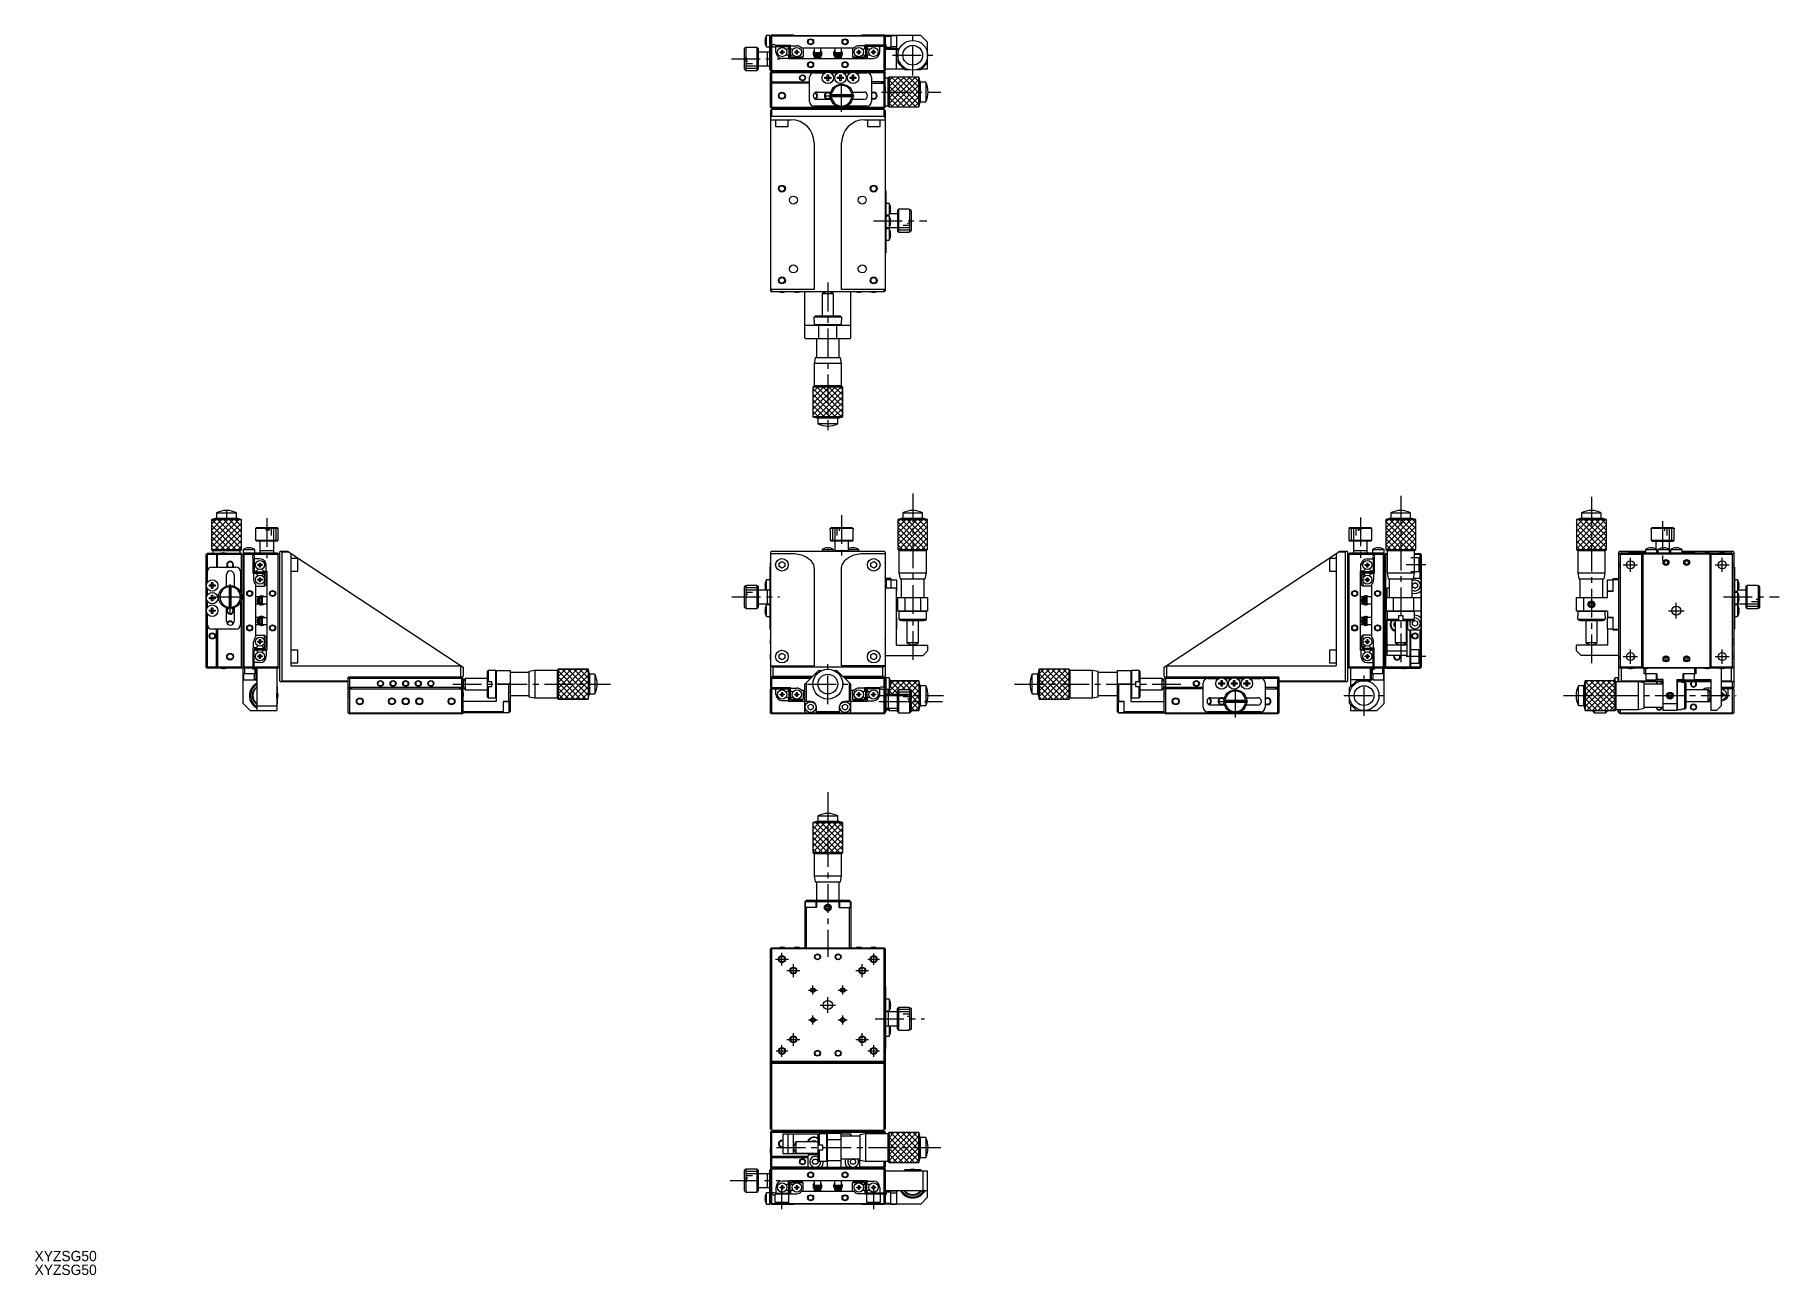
# Model space of a CAD drawing. Extents: x -393 to 367, y 10 to 551.
import ezdxf

# ---------------------------------------------------------------- set-up
doc = ezdxf.new("R2010")
doc.units = 0
doc.header["$LTSCALE"] = 10
doc.linetypes.add('CENTER', pattern=[2, 1.25, -0.25, 0.25, -0.25])
doc.linetypes.add('DASHED', pattern=[3.5, 2, -1.5])
doc.layers.get('0').update_dxf_attribs({"linetype": 'CONTINUOUS'})
doc.layers.add('CENTER', color=1, linetype='CENTER')
doc.styles.get("Standard").update_dxf_attribs({"font": 'FGP教科書体NT-M'})

msp = doc.modelspace()

# ---------------------------------------------------------------- texts
at = {"color": 7}
for p in [(-393.362921, 16.288372), (-393.362921, 10.288372)]:
    msp.add_text('XYZSG50', height=4.5, dxfattribs=at).set_placement(p)

# ---------------------------------------------------------------- linework, layer by layer
at = {"color": 7, "linetype": 'CONTINUOUS'}
for p, q in [((-75.049351, 548.371036), (-74.876979, 548.371036)), ((-74.876979, 547.851036), (-75.049351, 547.851036)), ((-74.883834, 549.372969), (-74.876979, 549.369625)), ((-74.876979, 548.371036), (-74.876979, 547.851036)), ((-74.306056, 545.611036), (-74.306056, 550.611036)), ((-72.914398, 550.611036), (-74.306056, 550.611036)), ((-72.914398, 535.761036), (-72.914398, 550.611036)), ((-72.914398, 550.261036), (-72.614398, 550.261036)), ((-72.114398, 550.811036), (-72.614398, 550.311036)), ((-72.614398, 535.311036), (-72.614398, 550.311036)), ((-72.364398, 550.561036), (-72.114398, 550.311036)), ((-72.114398, 550.811036), (-62.614398, 550.811036)), ((-72.114398, 550.311036), (-72.114398, 546.311036)), ((-23.114398, 550.311036), (-72.114398, 550.311036)), ((-62.264398, 550.461036), (-62.614398, 550.811036)), ((-32.964398, 550.461036), (-62.264398, 550.461036)), ((-32.614398, 550.811036), (-32.964398, 550.461036)), ((-32.614398, 550.811036), (-23.114398, 550.811036)), ((-23.114398, 550.811036), (-22.614398, 550.311036)), ((-23.114398, 550.311036), (-22.864398, 550.561036)), ((-23.114398, 546.311036), (-23.114398, 550.311036)), ((-22.614398, 550.611036), (-22.614398, 546.311036)), ((-7.114398, 550.611036), (-22.614398, 550.611036)), ((-20.114398, 550.111036), (-22.614398, 550.111036)), ((-20.114398, 550.611036), (-20.114398, 544.911036)), ((-17.614398, 550.541857), (-20.114398, 550.541857)), ((-17.514398, 550.461036), (-20.114398, 550.461036)), ((-17.614398, 550.611036), (-17.614398, 550.461036)), ((-17.514398, 545.761036), (-17.514398, 550.461036)), ((-4.114398, 547.611036), (-7.114398, 550.611036)), ((-4.114398, 536.011036), (-4.114398, 547.611036)), ((-83.414398, 545.311036), (-83.914398, 544.811036)), ((-83.914398, 540.711036), (-83.914398, 544.811036)), ((-82.914398, 540.711036), (-83.914398, 540.711036)), ((-83.914398, 535.811036), (-83.914398, 539.911036)), ((-82.914398, 539.911036), (-83.914398, 539.911036)), ((-83.414398, 545.311036), (-83.414398, 540.711036)), ((-78.414398, 545.311036), (-83.414398, 545.311036)), ((-83.414398, 539.911036), (-83.414398, 535.311036)), ((-82.914398, 539.911036), (-82.914398, 540.711036)), ((-78.414398, 535.311036), (-78.414398, 545.311036)), ((-77.914398, 544.811036), (-78.414398, 545.311036)), ((-77.914398, 544.811036), (-77.914398, 535.811036)), ((-72.914398, 543.311036), (-77.914398, 543.311036)), ((-74.876979, 546.852446), (-74.883834, 546.849103)), ((-74.306056, 545.611036), (-72.914398, 545.611036)), ((-73.914398, 537.311036), (-73.914398, 543.311036)), ((-72.614398, 546.311036), (-71.775836, 546.311036)), ((-72.614398, 545.811036), (-71.714398, 545.811036)), ((-72.114398, 545.811036), (-72.114398, 535.311036)), ((-70.514398, 545.811036), (-64.814398, 545.811036)), ((-70.452961, 546.311036), (-63.814398, 546.311036)), ((-70.214398, 543.311036), (-70.214398, 545.811036)), ((-68.40076, 543.491036), (-67.694398, 543.491036)), ((-68.40076, 543.131036), (-68.40076, 543.491036)), ((-68.40076, 543.131036), (-67.694398, 543.131036)), ((-67.694398, 544.197397), (-67.334398, 544.197397)), ((-67.694398, 543.491036), (-67.694398, 544.197397)), ((-67.684026, 543.480664), (-67.694398, 543.491036)), ((-67.684026, 543.141408), (-67.694398, 543.131036)), ((-67.694398, 542.424674), (-67.694398, 543.131036)), ((-67.334398, 542.424674), (-67.694398, 542.424674)), ((-67.684026, 543.480664), (-67.34477, 543.480664)), ((-67.684026, 543.141408), (-67.684026, 543.480664)), ((-67.34477, 543.141408), (-67.684026, 543.141408)), ((-64.814398, 540.561036), (-67.464398, 540.561036)), ((-67.34477, 543.480664), (-67.334398, 543.491036)), ((-67.34477, 543.480664), (-67.34477, 543.141408)), ((-67.34477, 543.141408), (-67.334398, 543.131036)), ((-67.334398, 544.197397), (-67.334398, 543.491036)), ((-67.334398, 543.491036), (-66.628037, 543.491036)), ((-67.334398, 543.131036), (-67.334398, 542.424674)), ((-66.628037, 543.131036), (-67.334398, 543.131036)), ((-66.628037, 543.491036), (-66.628037, 543.131036)), ((-64.814398, 544.855448), (-65.108148, 544.685851)), ((-65.108148, 541.93622), (-64.814398, 541.766624)), ((-64.814398, 545.811036), (-64.814398, 544.855448)), ((-64.814398, 541.766624), (-64.814398, 540.311036)), ((-30.414398, 540.311036), (-64.814398, 540.311036)), ((-64.614398, 545.711036), (-64.614398, 540.911036)), ((-64.614398, 545.711036), (-64.014398, 545.711036)), ((-64.014398, 540.911036), (-64.614398, 540.911036)), ((-64.014398, 545.711036), (-64.014398, 540.911036)), ((-63.814398, 544.855448), (-63.814398, 546.311036)), ((-63.814398, 546.061036), (-61.114398, 546.061036)), ((-63.520648, 544.685851), (-63.814398, 544.855448)), ((-63.814398, 541.766624), (-63.520648, 541.93622)), ((-63.814398, 541.311036), (-63.814398, 541.766624)), ((-63.314398, 540.811036), (-63.814398, 541.311036)), ((-63.814398, 541.311036), (-58.314398, 541.311036)), ((-58.814398, 540.811036), (-63.314398, 540.811036)), ((-62.00076, 543.491036), (-61.294398, 543.491036)), ((-62.00076, 543.131036), (-62.00076, 543.491036)), ((-62.00076, 543.131036), (-61.294398, 543.131036)), ((-61.294398, 544.197397), (-60.934398, 544.197397)), ((-61.294398, 543.491036), (-61.294398, 544.197397)), ((-61.284026, 543.480664), (-61.294398, 543.491036)), ((-61.284026, 543.141408), (-61.294398, 543.131036)), ((-61.294398, 542.424674), (-61.294398, 543.131036)), ((-60.934398, 542.424674), (-61.294398, 542.424674)), ((-61.284026, 543.480664), (-60.94477, 543.480664)), ((-61.284026, 543.141408), (-61.284026, 543.480664)), ((-60.94477, 543.141408), (-61.284026, 543.141408)), ((-60.94477, 543.480664), (-60.934398, 543.491036)), ((-60.94477, 543.480664), (-60.94477, 543.141408)), ((-60.94477, 543.141408), (-60.934398, 543.131036)), ((-60.934398, 544.197397), (-60.934398, 543.491036)), ((-60.934398, 543.491036), (-60.228037, 543.491036)), ((-60.934398, 543.131036), (-60.934398, 542.424674)), ((-60.228037, 543.131036), (-60.934398, 543.131036)), ((-60.228037, 543.491036), (-60.228037, 543.131036)), ((-59.035336, 545.111036), (-36.193461, 545.111036)), ((-58.314398, 541.311036), (-58.814398, 540.811036)), ((-58.314398, 545.111036), (-58.314398, 541.311036)), ((-54.071218, 542.636946), (-54.067592, 542.536322)), ((-53.935288, 541.944538), (-53.915261, 541.891872)), ((-53.91441, 541.892312), (-53.890824, 541.839401)), ((-50.372445, 542.858885), (-53.872445, 542.858885)), ((-53.872445, 542.458885), (-50.372445, 542.458885)), ((-53.572998, 542.110856), (-53.660444, 542.458884)), ((-53.660126, 542.858888), (-53.60582, 543.111149)), ((-53.614398, 545.111036), (-53.614398, 543.111036)), ((-53.614398, 543.111036), (-50.614398, 543.111036)), ((-50.614398, 542.111036), (-53.614398, 542.111036)), ((-53.614398, 542.111036), (-53.614398, 541.611036)), ((-53.614398, 541.611036), (-50.614398, 541.611036)), ((-53.614398, 541.406097), (-53.614398, 540.311036)), ((-53.570927, 542.165161), (-53.570464, 542.179995)), ((-53.570632, 542.150326), (-53.570927, 542.165161)), ((-53.56958, 542.135528), (-53.570632, 542.150326)), ((-53.570464, 542.179995), (-53.569243, 542.194787)), ((-53.567773, 542.120807), (-53.56958, 542.135528)), ((-53.569243, 542.194787), (-53.567268, 542.209499)), ((-53.566147, 542.111022), (-53.567773, 542.120807)), ((-53.567268, 542.209499), (-53.564544, 542.224092)), ((-53.564544, 542.224092), (-53.56108, 542.238527)), ((-53.56108, 542.238527), (-53.556886, 542.252767)), ((-53.030913, 541.111036), (-53.560082, 541.611036)), ((-53.556886, 542.252767), (-53.551974, 542.266774)), ((-53.551974, 542.266774), (-53.546357, 542.280512)), ((-53.546357, 542.280512), (-53.540053, 542.293946)), ((-53.540053, 542.293946), (-53.533078, 542.307042)), ((-53.533078, 542.307042), (-53.525454, 542.319767)), ((-53.114398, 542.311036), (-53.531148, 542.311036)), ((-53.525454, 542.319767), (-53.517201, 542.33209)), ((-53.517201, 542.33209), (-53.508342, 542.343981)), ((-53.508342, 542.343981), (-53.498901, 542.35541)), ((-53.498901, 542.35541), (-53.488903, 542.366352)), ((-53.488903, 542.366352), (-53.478376, 542.37678)), ((-53.478376, 542.37678), (-53.467347, 542.38667)), ((-53.467347, 542.38667), (-53.455845, 542.395999)), ((-53.455845, 542.395999), (-53.443899, 542.404747)), ((-53.443899, 542.404747), (-53.431539, 542.412894)), ((-53.431539, 542.412894), (-53.418796, 542.420422)), ((-53.418796, 542.420422), (-53.405703, 542.427314)), ((-53.405703, 542.427314), (-53.392291, 542.433556)), ((-53.392291, 542.433556), (-53.378594, 542.439135)), ((-53.378594, 542.439135), (-53.364643, 542.444038)), ((-53.364643, 542.444038), (-53.350473, 542.448256)), ((-53.350473, 542.448256), (-53.336118, 542.45178)), ((-53.336118, 542.45178), (-53.321611, 542.454601)), ((-53.321611, 542.454601), (-53.306987, 542.456716)), ((-53.306987, 542.456716), (-53.292279, 542.458119)), ((-53.292279, 542.458119), (-53.277524, 542.458809)), ((-53.277524, 542.458809), (-53.270834, 542.458885)), ((-53.114398, 543.111036), (-53.114398, 542.858885)), ((-53.114398, 542.458885), (-53.114398, 542.111036)), ((-53.030913, 541.111036), (-51.197883, 541.111036)), ((-50.668715, 541.611036), (-51.197883, 541.111036)), ((-51.114398, 542.858885), (-51.114398, 543.111036)), ((-51.114398, 542.111036), (-51.114398, 542.458885)), ((-50.71418, 542.311036), (-51.114398, 542.311036)), ((-50.974056, 542.458885), (-50.960067, 542.458557)), ((-50.960067, 542.458557), (-50.945335, 542.457515)), ((-50.945335, 542.457515), (-50.930673, 542.455761)), ((-50.930673, 542.455761), (-50.916115, 542.453299)), ((-50.916115, 542.453299), (-50.901695, 542.450135)), ((-50.901695, 542.450135), (-50.887446, 542.446275)), ((-50.887446, 542.446275), (-50.873403, 542.441728)), ((-50.873403, 542.441728), (-50.859599, 542.436505)), ((-50.859599, 542.436505), (-50.846065, 542.430615)), ((-50.846065, 542.430615), (-50.832835, 542.424073)), ((-50.832835, 542.424073), (-50.819941, 542.416892)), ((-50.819941, 542.416892), (-50.807413, 542.409089)), ((-50.807413, 542.409089), (-50.795282, 542.400679)), ((-50.795282, 542.400679), (-50.783578, 542.391683)), ((-50.783578, 542.391683), (-50.77233, 542.382119)), ((-50.77233, 542.382119), (-50.761567, 542.37201)), ((-50.761567, 542.37201), (-50.751317, 542.361377)), ((-50.751317, 542.361377), (-50.741605, 542.350247)), ((-50.741605, 542.350247), (-50.732457, 542.338644)), ((-50.732457, 542.338644), (-50.723897, 542.326595)), ((-50.723897, 542.326595), (-50.71595, 542.314129)), ((-50.71595, 542.314129), (-50.708636, 542.301275)), ((-50.708636, 542.301275), (-50.701975, 542.288066)), ((-50.701975, 542.288066), (-50.695988, 542.274532)), ((-50.695988, 542.274532), (-50.690691, 542.260709)), ((-50.690691, 542.260709), (-50.686099, 542.246629)), ((-50.686099, 542.246629), (-50.682227, 542.23233)), ((-50.682227, 542.23233), (-50.679085, 542.217848)), ((-50.679085, 542.217848), (-50.676685, 542.20322)), ((-50.678117, 542.11455), (-50.678743, 542.111023)), ((-50.675988, 542.12924), (-50.678117, 542.11455)), ((-50.676685, 542.20322), (-50.675033, 542.188484)), ((-50.674613, 542.144017), (-50.675988, 542.12924)), ((-50.675033, 542.188484), (-50.674136, 542.173678)), ((-50.673995, 542.158843), (-50.674613, 542.144017)), ((-50.674136, 542.173678), (-50.673995, 542.158843)), ((-50.639212, 543.11117), (-50.584464, 542.858912)), ((-50.562724, 541.952677), (-50.614408, 541.978113)), ((-50.614398, 543.111036), (-50.614398, 545.111036)), ((-50.614398, 541.611036), (-50.614398, 542.111036)), ((-50.614398, 541.989205), (-50.601989, 541.982864)), ((-50.614398, 540.311036), (-50.614398, 541.424376)), ((-50.601989, 541.982864), (-50.589034, 541.976447)), ((-50.589034, 541.976447), (-50.575612, 541.969994)), ((-50.575612, 541.969994), (-50.561808, 541.963544)), ((-50.334436, 541.882999), (-50.562724, 541.952677)), ((-50.561808, 541.963544), (-50.547705, 541.957137)), ((-50.547705, 541.957137), (-50.533391, 541.950812)), ((-50.533391, 541.950812), (-50.518954, 541.944609)), ((-50.518954, 541.944609), (-50.504484, 541.938566)), ((-50.504484, 541.938566), (-50.49007, 541.93272)), ((-50.49007, 541.93272), (-50.4758, 541.927107)), ((-50.4758, 541.927107), (-50.461764, 541.921762)), ((-50.461764, 541.921762), (-50.448046, 541.916718)), ((-50.448046, 541.916718), (-50.434733, 541.912007)), ((-50.434733, 541.912007), (-50.421907, 541.907656)), ((-50.421907, 541.907656), (-50.409646, 541.903693)), ((-50.409646, 541.903693), (-50.398026, 541.900143)), ((-50.398026, 541.900143), (-50.387119, 541.897028)), ((-50.387119, 541.897028), (-50.376993, 541.894365)), ((-50.376993, 541.894365), (-50.367709, 541.892173)), ((-50.367709, 541.892173), (-50.359326, 541.890465)), ((-50.359326, 541.890465), (-50.351894, 541.889251)), ((-50.351894, 541.889251), (-50.34546, 541.888538)), ((-50.34546, 541.888538), (-50.340064, 541.888331)), ((-50.340607, 542.459567), (-50.341443, 542.461325)), ((-50.32659, 542.427977), (-50.340607, 542.459567)), ((-50.340064, 541.888331), (-50.335739, 541.888632)), ((-50.335739, 541.888632), (-50.333523, 541.889096)), ((-50.333523, 541.889096), (-50.329629, 541.891872)), ((-50.329629, 541.891872), (-50.317475, 541.922262)), ((-50.314171, 542.39574), (-50.32659, 542.427977)), ((-50.317475, 541.922262), (-50.306221, 541.954923)), ((-50.303379, 542.362935), (-50.314171, 542.39574)), ((-50.309364, 541.943867), (-50.173764, 542.631562)), ((-50.306221, 541.954923), (-50.296616, 541.988095)), ((-50.29424, 542.329641), (-50.303379, 542.362935)), ((-50.296616, 541.988095), (-50.288682, 542.021697)), ((-50.286777, 542.29594), (-50.29424, 542.329641)), ((-50.288682, 542.021697), (-50.282438, 542.055644)), ((-50.281006, 542.261916), (-50.286777, 542.29594)), ((-50.282438, 542.055644), (-50.277899, 542.089855)), ((-50.276943, 542.22765), (-50.281006, 542.261916)), ((-50.277899, 542.089855), (-50.275076, 542.124245)), ((-50.274597, 542.193227), (-50.276943, 542.22765)), ((-50.275076, 542.124245), (-50.273974, 542.15873)), ((-50.273974, 542.15873), (-50.274597, 542.193227)), ((-45.129261, 542.626207), (-45.125634, 542.525582)), ((-44.99333, 541.933799), (-44.973304, 541.881132)), ((-44.972452, 541.881573), (-44.948866, 541.828662)), ((-41.430487, 542.848146), (-44.930487, 542.848146)), ((-44.930487, 542.448146), (-41.430487, 542.448146)), ((-44.633284, 542.10609), (-44.718487, 542.448144)), ((-44.718168, 542.848149), (-44.649935, 543.143972)), ((-44.649935, 543.143972), (-44.614534, 543.238857)), ((-44.614512, 542.05821), (-44.633284, 542.10609)), ((-44.62897, 542.154422), (-44.628506, 542.169256)), ((-44.628675, 542.139587), (-44.62897, 542.154422)), ((-44.627622, 542.124789), (-44.628675, 542.139587)), ((-44.628506, 542.169256), (-44.627285, 542.184048)), ((-44.625922, 542.11079), (-44.627622, 542.124789)), ((-44.627285, 542.184048), (-44.62531, 542.19876)), ((-44.614477, 542.06216), (-44.625922, 542.11079)), ((-44.62531, 542.19876), (-44.622587, 542.213353)), ((-44.622587, 542.213353), (-44.619123, 542.227788)), ((-44.619123, 542.227788), (-44.614929, 542.242028)), ((-44.614929, 542.242028), (-44.610016, 542.256035)), ((-44.614398, 545.111036), (-44.614398, 543.111036)), ((-44.614398, 543.111036), (-41.614398, 543.111036)), ((-44.614398, 542.24354), (-44.614398, 541.611036)), ((-41.614398, 542.111036), (-44.614398, 542.111036)), ((-44.614398, 541.611036), (-41.614398, 541.611036)), ((-44.614398, 541.328397), (-44.614398, 540.311036)), ((-44.610016, 542.256035), (-44.6044, 542.269772)), ((-44.6044, 542.269772), (-44.598095, 542.283206)), ((-44.598095, 542.283206), (-44.591121, 542.296302)), ((-44.591121, 542.296302), (-44.583497, 542.309028)), ((-44.583497, 542.309028), (-44.575244, 542.321351)), ((-44.114398, 542.311036), (-44.582224, 542.311036)), ((-44.575244, 542.321351), (-44.566384, 542.333241)), ((-44.566384, 542.333241), (-44.556943, 542.344671)), ((-44.030913, 541.111036), (-44.560082, 541.611036)), ((-44.556943, 542.344671), (-44.546946, 542.355613)), ((-44.546946, 542.355613), (-44.536419, 542.366041)), ((-44.536419, 542.366041), (-44.52539, 542.375931)), ((-44.52539, 542.375931), (-44.513887, 542.38526)), ((-44.513887, 542.38526), (-44.501941, 542.394008)), ((-44.501941, 542.394008), (-44.489581, 542.402155)), ((-44.489581, 542.402155), (-44.476839, 542.409683)), ((-44.476839, 542.409683), (-44.463746, 542.416575)), ((-44.463746, 542.416575), (-44.450334, 542.422817)), ((-44.450334, 542.422817), (-44.436636, 542.428396)), ((-44.436636, 542.428396), (-44.422686, 542.433299)), ((-44.422686, 542.433299), (-44.408516, 542.437517)), ((-44.408516, 542.437517), (-44.39416, 542.44104)), ((-44.39416, 542.44104), (-44.379653, 542.443862)), ((-44.379653, 542.443862), (-44.365029, 542.445977)), ((-44.365029, 542.445977), (-44.350322, 542.44738)), ((-44.350322, 542.44738), (-44.335567, 542.448069)), ((-44.335567, 542.448069), (-44.328876, 542.448146)), ((-44.114398, 543.111036), (-44.114398, 542.848146)), ((-44.114398, 542.448146), (-44.114398, 542.111036)), ((-44.030913, 541.111036), (-42.197883, 541.111036)), ((-41.668715, 541.611036), (-42.197883, 541.111036)), ((-42.114398, 542.848146), (-42.114398, 543.111036)), ((-42.114398, 542.111036), (-42.114398, 542.448146)), ((-41.778821, 542.311036), (-42.114398, 542.311036)), ((-42.032098, 542.448146), (-42.018109, 542.447818)), ((-42.018109, 542.447818), (-42.003378, 542.446776)), ((-42.003378, 542.446776), (-41.988716, 542.445022)), ((-41.988716, 542.445022), (-41.974158, 542.44256)), ((-41.974158, 542.44256), (-41.959737, 542.439396)), ((-41.959737, 542.439396), (-41.945489, 542.435536)), ((-41.945489, 542.435536), (-41.931446, 542.430989)), ((-41.931446, 542.430989), (-41.917641, 542.425766)), ((-41.917641, 542.425766), (-41.904108, 542.419876)), ((-41.904108, 542.419876), (-41.890878, 542.413334)), ((-41.890878, 542.413334), (-41.877983, 542.406153)), ((-41.877983, 542.406153), (-41.865455, 542.39835)), ((-41.865455, 542.39835), (-41.853324, 542.38994)), ((-41.853324, 542.38994), (-41.84162, 542.380944)), ((-41.84162, 542.380944), (-41.830373, 542.37138)), ((-41.830373, 542.37138), (-41.81961, 542.36127)), ((-41.81961, 542.36127), (-41.809359, 542.350638)), ((-41.809359, 542.350638), (-41.799647, 542.339508)), ((-41.799647, 542.339508), (-41.790499, 542.327904)), ((-41.790499, 542.327904), (-41.78194, 542.315855)), ((-41.78194, 542.315855), (-41.773992, 542.303389)), ((-41.773992, 542.303389), (-41.766678, 542.290536)), ((-41.766678, 542.290536), (-41.760018, 542.277326)), ((-41.760018, 542.277326), (-41.754031, 542.263793)), ((-41.754031, 542.263793), (-41.748733, 542.249969)), ((-41.748733, 542.249969), (-41.744142, 542.23589)), ((-41.744142, 542.23589), (-41.740269, 542.221591)), ((-41.740269, 542.221591), (-41.737128, 542.207109)), ((-41.737128, 542.207109), (-41.734728, 542.19248)), ((-41.734031, 542.118501), (-41.735019, 542.111023)), ((-41.734728, 542.19248), (-41.733076, 542.177744)), ((-41.732656, 542.133278), (-41.734031, 542.118501)), ((-41.733076, 542.177744), (-41.732178, 542.162939)), ((-41.732038, 542.148104), (-41.732656, 542.133278)), ((-41.732178, 542.162939), (-41.732038, 542.148104)), ((-41.700585, 543.111188), (-41.642506, 542.848173)), ((-41.392482, 541.872261), (-41.614402, 541.939044)), ((-41.614398, 543.111036), (-41.614398, 545.111036)), ((-41.614398, 541.611036), (-41.614398, 542.111036)), ((-41.614398, 541.950307), (-41.600458, 541.94404)), ((-41.614398, 540.311036), (-41.614398, 541.489618)), ((-41.600458, 541.94404), (-41.586346, 541.937867)), ((-41.586346, 541.937867), (-41.572145, 541.931824)), ((-41.572145, 541.931824), (-41.557942, 541.925948)), ((-41.557942, 541.925948), (-41.543819, 541.920273)), ((-41.543819, 541.920273), (-41.529862, 541.914834)), ((-41.529862, 541.914834), (-41.516152, 541.909662)), ((-41.516152, 541.909662), (-41.502773, 541.904788)), ((-41.502773, 541.904788), (-41.489804, 541.900242)), ((-41.489804, 541.900242), (-41.477321, 541.89605)), ((-41.477321, 541.89605), (-41.4654, 541.892238)), ((-41.4654, 541.892238), (-41.454111, 541.888828)), ((-41.454111, 541.888828), (-41.443521, 541.885841)), ((-41.443521, 541.885841), (-41.433694, 541.883293)), ((-41.433694, 541.883293), (-41.424688, 541.881201)), ((-41.424688, 541.881201), (-41.416556, 541.879577)), ((-41.416556, 541.879577), (-41.409348, 541.878431)), ((-41.409348, 541.878431), (-41.403105, 541.877769)), ((-41.403105, 541.877769), (-41.397866, 541.877595)), ((-41.398649, 542.448828), (-41.399485, 542.450586)), ((-41.384632, 542.417238), (-41.398649, 542.448828)), ((-41.397866, 541.877595), (-41.393661, 541.877911)), ((-41.393661, 541.877911), (-41.391566, 541.878357)), ((-41.391566, 541.878357), (-41.387671, 541.881132)), ((-41.387671, 541.881132), (-41.375517, 541.911523)), ((-41.372213, 542.385001), (-41.384632, 542.417238)), ((-41.375517, 541.911523), (-41.364264, 541.944184)), ((-41.361421, 542.352195), (-41.372213, 542.385001)), ((-41.367406, 541.933128), (-41.231807, 542.620822)), ((-41.364264, 541.944184), (-41.354659, 541.977356)), ((-41.352283, 542.318901), (-41.361421, 542.352195)), ((-41.354659, 541.977356), (-41.346724, 542.010958)), ((-41.344819, 542.285201), (-41.352283, 542.318901)), ((-41.346724, 542.010958), (-41.340481, 542.044905)), ((-41.339049, 542.251176), (-41.344819, 542.285201)), ((-41.340481, 542.044905), (-41.335942, 542.079116)), ((-41.334986, 542.216911), (-41.339049, 542.251176)), ((-41.335942, 542.079116), (-41.333118, 542.113506)), ((-41.33264, 542.182488), (-41.334986, 542.216911)), ((-41.333118, 542.113506), (-41.332017, 542.147991)), ((-41.332017, 542.147991), (-41.33264, 542.182488)), ((-36.914398, 545.111036), (-36.914398, 541.311036)), ((-36.414398, 540.811036), (-36.914398, 541.311036)), ((-36.914398, 541.311036), (-31.414398, 541.311036)), ((-31.914398, 540.811036), (-36.414398, 540.811036)), ((-35.00076, 543.491036), (-34.294398, 543.491036)), ((-35.00076, 543.131036), (-35.00076, 543.491036)), ((-35.00076, 543.131036), (-34.294398, 543.131036)), ((-34.294398, 544.197397), (-33.934398, 544.197397)), ((-34.294398, 543.491036), (-34.294398, 544.197397)), ((-34.284026, 543.480664), (-34.294398, 543.491036)), ((-34.284026, 543.141408), (-34.294398, 543.131036)), ((-34.294398, 542.424674), (-34.294398, 543.131036)), ((-33.934398, 542.424674), (-34.294398, 542.424674)), ((-34.284026, 543.480664), (-33.94477, 543.480664)), ((-34.284026, 543.141408), (-34.284026, 543.480664)), ((-33.94477, 543.141408), (-34.284026, 543.141408)), ((-31.414398, 546.061036), (-34.114398, 546.061036)), ((-33.94477, 543.480664), (-33.934398, 543.491036)), ((-33.94477, 543.480664), (-33.94477, 543.141408)), ((-33.94477, 543.141408), (-33.934398, 543.131036)), ((-33.934398, 544.197397), (-33.934398, 543.491036)), ((-33.934398, 543.491036), (-33.228037, 543.491036)), ((-33.934398, 543.131036), (-33.934398, 542.424674)), ((-33.228037, 543.131036), (-33.934398, 543.131036)), ((-33.228037, 543.491036), (-33.228037, 543.131036)), ((-31.414398, 541.311036), (-31.914398, 540.811036)), ((-31.708148, 544.685851), (-31.414398, 544.855448)), ((-31.414398, 541.766624), (-31.708148, 541.93622)), ((-31.414398, 544.855448), (-31.414398, 546.311036)), ((-22.614398, 546.311036), (-31.414398, 546.311036)), ((-31.414398, 541.311036), (-31.414398, 541.766624)), ((-31.214398, 545.711036), (-31.214398, 540.911036)), ((-30.614398, 545.711036), (-31.214398, 545.711036)), ((-31.214398, 540.911036), (-30.614398, 540.911036)), ((-30.614398, 545.711036), (-30.614398, 540.911036)), ((-30.414398, 545.811036), (-30.414398, 544.855448)), ((-22.614398, 545.811036), (-30.414398, 545.811036)), ((-30.414398, 544.855448), (-30.120648, 544.685851)), ((-30.120648, 541.93622), (-30.414398, 541.766624)), ((-30.414398, 541.766624), (-30.414398, 540.311036)), ((-30.414398, 540.561036), (-27.764398, 540.561036)), ((-28.60076, 543.491036), (-27.894398, 543.491036)), ((-28.60076, 543.131036), (-28.60076, 543.491036)), ((-28.60076, 543.131036), (-27.894398, 543.131036)), ((-27.894398, 544.197397), (-27.534398, 544.197397)), ((-27.894398, 543.491036), (-27.894398, 544.197397)), ((-27.884026, 543.480664), (-27.894398, 543.491036)), ((-27.884026, 543.141408), (-27.894398, 543.131036)), ((-27.894398, 542.424674), (-27.894398, 543.131036)), ((-27.534398, 542.424674), (-27.894398, 542.424674)), ((-27.884026, 543.480664), (-27.54477, 543.480664)), ((-27.884026, 543.141408), (-27.884026, 543.480664)), ((-27.54477, 543.141408), (-27.884026, 543.141408)), ((-27.54477, 543.480664), (-27.534398, 543.491036)), ((-27.54477, 543.480664), (-27.54477, 543.141408)), ((-27.54477, 543.141408), (-27.534398, 543.131036)), ((-27.534398, 544.197397), (-27.534398, 543.491036)), ((-27.534398, 543.491036), (-26.828037, 543.491036)), ((-27.534398, 543.131036), (-27.534398, 542.424674)), ((-26.828037, 543.131036), (-27.534398, 543.131036)), ((-26.828037, 543.491036), (-26.828037, 543.131036)), ((-25.014398, 543.311036), (-25.014398, 545.811036)), ((-23.114398, 535.311036), (-23.114398, 545.811036)), ((-22.114398, 546.411036), (-22.614398, 546.411036)), ((-22.614398, 545.811036), (-22.614398, 535.311036)), ((-22.614398, 544.611036), (-17.114398, 544.611036)), ((-22.114398, 544.911036), (-22.114398, 546.411036)), ((-22.114398, 545.411036), (-20.114398, 545.411036)), ((-22.114398, 544.911036), (-17.114398, 544.911036)), ((-20.114398, 545.761036), (-17.514398, 545.761036)), ((-20.114398, 544.951299), (-17.614398, 544.951299)), ((-17.614398, 545.761036), (-17.614398, 544.911036)), ((-17.614398, 536.011036), (-17.614398, 544.611036)), ((-17.114398, 544.911036), (-17.114398, 538.611036)), ((-83.914398, 535.811036), (-83.414398, 535.311036)), ((-83.414398, 535.311036), (-78.414398, 535.311036)), ((-78.414398, 535.311036), (-77.914398, 535.811036)), ((-77.914398, 537.311036), (-72.914398, 537.311036)), ((-72.614398, 535.761036), (-72.914398, 535.761036)), ((-72.114398, 534.811036), (-72.614398, 535.311036)), ((-72.614398, 534.311036), (-72.114398, 534.811036)), ((-72.614398, 519.311036), (-72.614398, 534.311036)), ((-72.114398, 535.311036), (-72.364398, 535.061036)), ((-72.364398, 534.561036), (-72.114398, 534.311036)), ((-72.114398, 535.311036), (-23.114398, 535.311036)), ((-23.114398, 534.811036), (-72.114398, 534.811036)), ((-72.114398, 534.311036), (-72.114398, 530.311036)), ((-48.801833, 534.311036), (-72.114398, 534.311036)), ((-55.614398, 521.761036), (-55.614398, 532.261036)), ((-53.614398, 534.261036), (-48.890133, 534.261036)), ((-48.872988, 531.851036), (-48.872988, 532.371036)), ((-48.872988, 532.371036), (-47.874398, 532.371036)), ((-47.915773, 531.851036), (-47.915773, 532.371036)), ((-47.874398, 533.369625), (-47.354398, 533.369625)), ((-47.874398, 532.371036), (-47.874398, 533.369625)), ((-47.874398, 532.412411), (-47.354398, 532.412411)), ((-47.354398, 533.369625), (-47.354398, 532.371036)), ((-47.354398, 532.371036), (-46.355809, 532.371036)), ((-47.313023, 532.371036), (-47.313023, 531.851036)), ((-43.301833, 534.311036), (-46.426964, 534.311036)), ((-46.355809, 532.371036), (-46.355809, 531.851036)), ((-46.338663, 534.261036), (-43.390133, 534.261036)), ((-43.372988, 531.851036), (-43.372988, 532.371036)), ((-43.372988, 532.371036), (-42.374398, 532.371036)), ((-42.415773, 531.851036), (-42.415773, 532.371036)), ((-42.374398, 533.369625), (-41.854398, 533.369625)), ((-42.374398, 532.371036), (-42.374398, 533.369625)), ((-42.374398, 532.412411), (-41.854398, 532.412411)), ((-41.854398, 533.369625), (-41.854398, 532.371036)), ((-41.854398, 532.371036), (-40.855809, 532.371036)), ((-41.813023, 532.371036), (-41.813023, 531.851036)), ((-37.801833, 534.311036), (-40.926964, 534.311036)), ((-40.855809, 532.371036), (-40.855809, 531.851036)), ((-40.838663, 534.261036), (-37.890133, 534.261036)), ((-37.872988, 531.851036), (-37.872988, 532.371036)), ((-37.872988, 532.371036), (-36.874398, 532.371036)), ((-36.915773, 531.851036), (-36.915773, 532.371036)), ((-36.874398, 533.369625), (-36.354398, 533.369625)), ((-36.874398, 532.371036), (-36.874398, 533.369625)), ((-36.874398, 532.412411), (-36.354398, 532.412411)), ((-36.354398, 533.369625), (-36.354398, 532.371036)), ((-36.354398, 532.371036), (-35.355809, 532.371036)), ((-36.313023, 532.371036), (-36.313023, 531.851036)), ((-23.114398, 534.311036), (-35.426964, 534.311036)), ((-35.355809, 532.371036), (-35.355809, 531.851036)), ((-35.338663, 534.261036), (-30.614398, 534.261036)), ((-28.614398, 532.261036), (-28.614398, 521.761036)), ((-22.864398, 535.061036), (-23.114398, 535.311036)), ((-22.614398, 535.311036), (-23.114398, 534.811036)), ((-23.114398, 534.811036), (-22.614398, 534.311036)), ((-23.114398, 534.311036), (-22.864398, 534.561036)), ((-23.114398, 530.311036), (-23.114398, 534.311036)), ((-22.614398, 536.011036), (-14.514398, 536.011036)), ((-22.614398, 519.311036), (-22.614398, 534.311036)), ((-20.914392, 532.411035), (-21.414394, 531.911032)), ((-20.914392, 532.411035), (-20.914392, 519.411037)), ((-7.914391, 532.411035), (-20.914392, 532.411035)), ((-17.114398, 538.611036), (-14.114398, 535.611036)), ((-12.214394, 535.611036), (-14.114398, 535.611036)), ((-7.114398, 535.611036), (-9.014402, 535.611036)), ((-7.914391, 532.411035), (-7.914391, 519.411037)), ((-7.324903, 530.211036), (-7.914391, 532.411035)), ((-7.114398, 535.611036), (-4.114398, 538.611036)), ((-6.714398, 536.011036), (-4.114398, 536.011036)), ((-72.804257, 527.491036), (-72.68392, 527.491036)), ((-72.68392, 527.131036), (-72.804257, 527.131036)), ((-72.688542, 528.199652), (-72.68392, 528.197397)), ((-72.68392, 526.424674), (-72.688542, 526.42242)), ((-72.68392, 527.491036), (-72.68392, 527.131036)), ((-72.614398, 530.311036), (-55.614398, 530.311036)), ((-72.614398, 530.061036), (-71.214398, 530.061036)), ((-55.614398, 529.811036), (-72.614398, 529.811036)), ((-72.114398, 529.811036), (-72.114398, 519.311036)), ((-71.214398, 529.811036), (-71.214398, 530.061036)), ((-52.314398, 525.911036), (-46.351486, 525.911036)), ((-47.874398, 531.851036), (-48.872988, 531.851036)), ((-47.874398, 530.852446), (-47.874398, 531.851036)), ((-47.354398, 531.809661), (-47.874398, 531.809661)), ((-47.354398, 530.852446), (-47.874398, 530.852446)), ((-47.354398, 531.851036), (-47.354398, 530.852446)), ((-46.355809, 531.851036), (-47.354398, 531.851036)), ((-36.630424, 524.711036), (-46.598373, 524.711036)), ((-42.374398, 531.851036), (-43.372988, 531.851036)), ((-42.374398, 530.852446), (-42.374398, 531.851036)), ((-41.854398, 531.809661), (-42.374398, 531.809661)), ((-41.854398, 530.852446), (-42.374398, 530.852446)), ((-41.854398, 531.851036), (-41.854398, 530.852446)), ((-40.855809, 531.851036), (-41.854398, 531.851036)), ((-36.874398, 531.851036), (-37.872988, 531.851036)), ((-36.877311, 525.911036), (-31.914398, 525.911036)), ((-36.874398, 530.852446), (-36.874398, 531.851036)), ((-36.354398, 531.809661), (-36.874398, 531.809661)), ((-36.354398, 530.852446), (-36.874398, 530.852446)), ((-36.354398, 531.851036), (-36.354398, 530.852446)), ((-35.355809, 531.851036), (-36.354398, 531.851036)), ((-22.614398, 530.311036), (-28.614398, 530.311036)), ((-28.614398, 529.811036), (-22.614398, 529.811036)), ((-22.614398, 530.061036), (-24.014398, 530.061036)), ((-24.014398, 529.811036), (-24.014398, 530.061036)), ((-23.114398, 519.311036), (-23.114398, 529.811036)), ((-21.414394, 531.911032), (-22.614398, 531.911032)), ((-22.544877, 528.197397), (-22.540254, 528.199652)), ((-22.544877, 527.491036), (-22.424539, 527.491036)), ((-22.544877, 527.131036), (-22.544877, 527.491036)), ((-22.424539, 527.131036), (-22.544877, 527.131036)), ((-22.540254, 526.42242), (-22.544877, 526.424674)), ((-21.414394, 531.911032), (-21.414394, 519.91104)), ((-7.324903, 530.211036), (-7.324903, 521.611036)), ((-4.914392, 530.211036), (-7.324903, 530.211036)), ((-4.914392, 530.211036), (-4.914392, 521.611036)), ((-72.114398, 518.811036), (-72.614398, 519.311036)), ((-72.614398, 517.811036), (-71.614398, 518.811036)), ((-72.614398, 517.811036), (-72.614398, 439.311036)), ((-72.114398, 519.311036), (-72.364398, 519.061036)), ((-72.114398, 519.311036), (-23.114398, 519.311036)), ((-23.114398, 518.811036), (-72.114398, 518.811036)), ((-72.114398, 518.311036), (-72.114398, 515.311036)), ((-23.114398, 518.311036), (-72.114398, 518.311036)), ((-43.68744, 519.761036), (-53.614398, 519.761036)), ((-46.316526, 522.611036), (-52.314398, 522.611036)), ((-46.598373, 523.911036), (-36.630424, 523.911036)), ((-30.614398, 519.761036), (-39.541357, 519.761036)), ((-31.914398, 522.611036), (-36.912271, 522.611036)), ((-23.614398, 518.811036), (-22.614398, 517.811036)), ((-22.864398, 519.061036), (-23.114398, 519.311036)), ((-22.614398, 519.311036), (-23.114398, 518.811036)), ((-23.114398, 515.311036), (-23.114398, 518.311036)), ((-22.614398, 519.91104), (-21.414394, 519.91104)), ((-22.614398, 517.811036), (-22.614398, 439.311036)), ((-21.414394, 519.91104), (-20.914392, 519.411037)), ((-20.914392, 519.411037), (-7.914391, 519.411037)), ((-7.914391, 519.411037), (-7.324903, 521.611036)), ((-7.324903, 521.611036), (-4.914392, 521.611036)), ((-72.114398, 515.311036), (-72.614398, 514.555618)), ((-72.614398, 513.811036), (-63.614398, 513.811036)), ((-72.114398, 515.311036), (-23.114398, 515.311036)), ((-70.364398, 513.811036), (-70.364398, 510.811036)), ((-70.364398, 510.811036), (-64.864398, 510.811036)), ((-64.864398, 510.811036), (-64.864398, 513.811036)), ((-31.614398, 513.811036), (-22.614398, 513.811036)), ((-30.364398, 513.811036), (-30.364398, 510.811036)), ((-30.364398, 510.811036), (-24.864398, 510.811036)), ((-24.864398, 510.811036), (-24.864398, 513.811036)), ((-22.614398, 514.555618), (-23.114398, 515.311036)), ((-53.614398, 503.811036), (-53.614398, 439.769276)), ((-41.614398, 439.769276), (-41.614398, 503.811036)), ((-22.614398, 482.811036), (-22.314398, 482.811036)), ((-22.314398, 482.811036), (-22.314398, 455.811036)), ((-20.922741, 477.311036), (-22.314398, 477.311036)), ((-22.314398, 472.311036), (-20.922741, 472.311036)), ((-20.922741, 471.811036), (-22.314398, 471.811036)), ((-21.314398, 472.311036), (-21.314398, 471.811036)), ((-20.922741, 477.311036), (-20.922741, 472.311036)), ((-20.922741, 471.811036), (-20.922741, 466.811036)), ((-17.314398, 472.811036), (-20.633269, 472.811036)), ((-20.351818, 476.069625), (-20.344963, 476.072969)), ((-20.351818, 475.071036), (-20.179446, 475.071036)), ((-20.351818, 474.551036), (-20.351818, 475.071036)), ((-20.179446, 474.551036), (-20.351818, 474.551036)), ((-20.344963, 473.549103), (-20.351818, 473.552446)), ((-16.814398, 474.811036), (-17.314398, 474.311036)), ((-17.314398, 474.311036), (-17.314398, 465.311036)), ((-16.814398, 474.811036), (-16.814398, 464.811036)), ((-12.314398, 474.811036), (-16.814398, 474.811036)), ((-12.314398, 474.811036), (-12.314398, 474.79501)), ((-12.314398, 474.79501), (-11.814398, 474.79501)), ((-11.814398, 464.827061), (-11.814398, 474.79501)), ((-11.814398, 474.79501), (-11.314398, 474.293223)), ((-11.314398, 474.293223), (-11.314398, 465.328849)), ((-22.314398, 466.811036), (-17.314398, 466.811036)), ((-20.922741, 466.311036), (-22.314398, 466.311036)), ((-20.922741, 466.311036), (-20.922741, 461.311036)), ((-20.351818, 470.569625), (-20.344963, 470.572969)), ((-20.351818, 469.571036), (-20.179446, 469.571036)), ((-20.351818, 469.051036), (-20.351818, 469.571036)), ((-20.179446, 469.051036), (-20.351818, 469.051036)), ((-20.344963, 468.049103), (-20.351818, 468.052446)), ((-20.351818, 465.069625), (-20.344963, 465.072969)), ((-20.351818, 464.071036), (-20.179446, 464.071036)), ((-20.351818, 463.551036), (-20.351818, 464.071036)), ((-17.314398, 465.311036), (-16.814398, 464.811036)), ((-16.814398, 464.811036), (-12.314398, 464.811036)), ((-12.314398, 464.827061), (-12.314398, 464.811036)), ((-11.814398, 464.827061), (-12.314398, 464.827061)), ((-11.314398, 465.328849), (-11.814398, 464.827061)), ((-22.314398, 461.311036), (-20.922741, 461.311036)), ((-20.179446, 463.551036), (-20.351818, 463.551036)), ((-20.344963, 462.549103), (-20.351818, 462.552446)), ((-22.314398, 455.811036), (-22.614398, 455.811036)), ((-72.614398, 439.811036), (-71.61441, 438.811024)), ((-72.614398, 439.311036), (-72.114398, 438.811036)), ((-53.614398, 439.769276), (-72.572639, 439.769276)), ((-72.114398, 439.311036), (-72.364398, 439.061036)), ((-23.114398, 438.811036), (-72.114398, 438.811036)), ((-68.403014, 438.736892), (-68.40076, 438.741514)), ((-67.694398, 438.741514), (-67.334398, 438.741514)), ((-67.694398, 438.621177), (-67.694398, 438.741514)), ((-67.334398, 438.741514), (-67.334398, 438.621177)), ((-66.628037, 438.741514), (-66.625782, 438.736892)), ((-62.003014, 438.736892), (-62.00076, 438.741514)), ((-61.294398, 438.741514), (-60.934398, 438.741514)), ((-61.294398, 438.621177), (-61.294398, 438.741514)), ((-60.934398, 438.741514), (-60.934398, 438.621177)), ((-60.228037, 438.741514), (-60.225782, 438.736892)), ((-57.614398, 418.811036), (-57.614398, 438.811036)), ((-50.114394, 437.933527), (-50.114394, 428.311036)), ((-45.114402, 437.933527), (-50.114394, 437.933527)), ((-45.114402, 428.311036), (-45.114402, 437.933527)), ((-22.656158, 439.769276), (-41.614398, 439.769276)), ((-37.614396, 418.811036), (-37.614396, 438.811036)), ((-35.003014, 438.736892), (-35.00076, 438.741514)), ((-34.294398, 438.741514), (-33.934398, 438.741514)), ((-34.294398, 438.621177), (-34.294398, 438.741514)), ((-33.934398, 438.741514), (-33.934398, 438.621177)), ((-33.228037, 438.741514), (-33.225782, 438.736892)), ((-28.603014, 438.736892), (-28.60076, 438.741514)), ((-27.894398, 438.741514), (-27.534398, 438.741514)), ((-27.894398, 438.621177), (-27.894398, 438.741514)), ((-27.534398, 438.741514), (-27.534398, 438.621177)), ((-26.828037, 438.741514), (-26.825782, 438.736892)), ((-23.614398, 438.811036), (-22.614398, 439.811036)), ((-22.864398, 439.061036), (-23.114398, 439.311036)), ((-23.114398, 438.811036), (-22.614398, 439.311036)), ((-53.614398, 426.311036), (-53.530478, 426.311036)), ((-53.614398, 426.311036), (-53.614398, 424.511036)), ((-53.530478, 427.811036), (-53.022725, 428.311036)), ((-53.530478, 426.311036), (-53.530478, 427.811036)), ((-41.698319, 427.811036), (-53.530478, 427.811036)), ((-53.022725, 428.311036), (-42.206071, 428.311036)), ((-42.206071, 428.311036), (-41.698319, 427.811036)), ((-41.698319, 427.811036), (-41.698319, 426.311036)), ((-41.698319, 426.311036), (-41.614398, 426.311036)), ((-41.614398, 424.511036), (-41.614398, 426.311036)), ((-57.614398, 424.311036), (-37.614396, 424.311036)), ((-57.614398, 418.811036), (-57.114398, 418.311036)), ((-38.114398, 418.311036), (-57.114398, 418.311036)), ((-53.614398, 424.511036), (-41.614398, 424.511036)), ((-53.614398, 424.511036), (-53.414398, 424.311036)), ((-52.614398, 418.311036), (-52.614398, 410.061036)), ((-51.614398, 424.311036), (-51.614398, 418.311036)), ((-43.614398, 418.311036), (-43.614398, 424.311036)), ((-42.614398, 410.061036), (-42.614398, 418.311036)), ((-41.814398, 424.311036), (-41.614398, 424.511036)), ((-38.114398, 418.311036), (-37.614398, 418.811036)), ((-53.114395, 410.061036), (-53.614394, 407.561037)), ((-53.614394, 407.561037), (-53.614394, 397.811032)), ((-41.614402, 407.561037), (-53.614394, 407.561037)), ((-42.114401, 410.061036), (-53.114395, 410.061036)), ((-41.614402, 407.561037), (-42.114401, 410.061036)), ((-41.614402, 397.811032), (-41.614402, 407.561037)), ((-53.614394, 397.811032), (-54.114397, 397.31103)), ((-54.114397, 397.31103), (-54.114397, 384.311029)), ((-41.114399, 397.31103), (-54.114397, 397.31103)), ((-41.614402, 397.811032), (-53.614394, 397.811032)), ((-41.114399, 397.31103), (-41.614402, 397.811032)), ((-41.114399, 384.311029), (-41.114399, 397.31103)), ((-54.114397, 384.311029), (-51.914398, 383.721541)), ((-41.114399, 384.311029), (-54.114397, 384.311029)), ((-51.914398, 383.721541), (-51.914398, 381.31103)), ((-43.314398, 383.721541), (-51.914398, 383.721541)), ((-43.314398, 381.31103), (-51.914398, 381.31103)), ((-43.314398, 383.721541), (-41.114399, 384.311029)), ((-43.314398, 381.31103), (-43.314398, 383.721541)), ((-314.019086, 342.520396), (-305.419086, 342.520396)), ((-314.019086, 342.520396), (-314.019086, 340.109885)), ((-305.419086, 340.109885), (-305.419086, 342.520396)), ((-14.914398, 342.520396), (-6.314398, 342.520396)), ((-14.914398, 342.520396), (-14.914398, 340.109885)), ((-6.314398, 340.109885), (-6.314398, 342.520396)), ((197.821112, 342.520396), (206.421112, 342.520396)), ((197.821112, 342.520396), (197.821112, 340.109885)), ((206.421112, 340.109885), (206.421112, 342.520396)), ((280.920664, 342.520396), (280.920664, 340.109885)), ((280.920664, 342.520396), (289.520664, 342.520396)), ((289.520664, 340.109885), (289.520664, 342.520396)), ((-314.019086, 340.109885), (-316.219085, 339.520397)), ((-316.219085, 339.520397), (-303.219087, 339.520397)), ((-316.219085, 339.520397), (-316.219085, 326.520396)), ((-314.019086, 340.109885), (-305.419086, 340.109885)), ((-303.219087, 339.520397), (-305.419086, 340.109885)), ((-303.219087, 326.520396), (-303.219087, 339.520397)), ((-296.619086, 336.12039), (-297.119086, 335.62039)), ((-292.519086, 335.62039), (-297.119086, 335.62039)), ((-297.119086, 335.62039), (-297.119086, 330.62039)), ((-296.619086, 336.12039), (-292.519086, 336.12039)), ((-292.519086, 336.12039), (-292.519086, 335.12039)), ((-292.519086, 335.12039), (-291.719086, 335.12039)), ((-291.719086, 336.12039), (-287.619086, 336.12039)), ((-291.719086, 335.12039), (-291.719086, 336.12039)), ((-287.119086, 335.62039), (-291.719086, 335.62039)), ((-287.119086, 335.62039), (-287.619086, 336.12039)), ((-287.119086, 330.62039), (-287.119086, 335.62039)), ((-46.614398, 335.12039), (-46.614398, 330.62039)), ((-46.614398, 335.12039), (-46.598373, 335.12039)), ((-46.598373, 335.62039), (-46.096585, 336.12039)), ((-36.630424, 335.62039), (-46.598373, 335.62039)), ((-46.598373, 335.12039), (-46.598373, 335.62039)), ((-46.096585, 336.12039), (-37.132211, 336.12039)), ((-37.132211, 336.12039), (-36.630424, 335.62039)), ((-36.630424, 335.62039), (-36.630424, 335.12039)), ((-36.630424, 335.12039), (-36.614398, 335.12039)), ((-36.614398, 330.62039), (-36.614398, 335.12039)), ((-14.914398, 340.109885), (-17.114397, 339.520397)), ((-17.114397, 339.520397), (-4.114399, 339.520397)), ((-17.114397, 339.520397), (-17.114397, 326.520396)), ((-14.914398, 340.109885), (-6.314398, 340.109885)), ((-4.114399, 339.520397), (-6.314398, 340.109885)), ((-4.114399, 326.520396), (-4.114399, 339.520397)), ((180.021112, 336.12039), (179.521112, 335.62039)), ((184.121112, 335.62039), (179.521112, 335.62039)), ((179.521112, 335.62039), (179.521112, 330.62039)), ((180.021112, 336.12039), (184.121112, 336.12039)), ((184.121112, 336.12039), (184.121112, 335.12039)), ((184.121112, 335.12039), (184.921112, 335.12039)), ((184.921112, 336.12039), (189.021112, 336.12039)), ((184.921112, 335.12039), (184.921112, 336.12039)), ((189.521112, 335.62039), (184.921112, 335.62039)), ((189.521112, 335.62039), (189.021112, 336.12039)), ((189.521112, 330.62039), (189.521112, 335.62039)), ((197.821112, 340.109885), (195.621113, 339.520397)), ((195.621113, 339.520397), (208.621111, 339.520397)), ((195.621113, 339.520397), (195.621113, 326.520396)), ((197.821112, 340.109885), (206.421112, 340.109885)), ((208.621111, 339.520397), (206.421112, 340.109885)), ((208.621111, 326.520396), (208.621111, 339.520397)), ((280.920664, 340.109885), (278.720665, 339.520397)), ((278.720665, 339.520397), (278.720665, 326.520396)), ((278.720665, 339.520397), (291.720663, 339.520397)), ((280.920664, 340.109885), (289.520664, 340.109885)), ((291.720663, 339.520397), (289.520664, 340.109885)), ((291.720663, 326.520396), (291.720663, 339.520397)), ((311.220664, 335.12039), (311.23669, 335.12039)), ((311.220664, 335.12039), (311.220664, 330.62039)), ((311.23669, 335.62039), (311.738477, 336.12039)), ((311.23669, 335.12039), (311.23669, 335.62039)), ((321.204638, 335.62039), (311.23669, 335.62039)), ((311.738477, 336.12039), (320.702851, 336.12039)), ((320.702851, 336.12039), (321.204638, 335.62039)), ((321.204638, 335.62039), (321.204638, 335.12039)), ((321.204638, 335.12039), (321.220664, 335.12039)), ((321.220664, 330.62039), (321.220664, 335.12039)), ((-301.177676, 327.08297), (-301.181019, 327.089826)), ((-300.179086, 327.08297), (-300.179086, 327.255342)), ((-299.659086, 327.08297), (-300.179086, 327.08297)), ((-299.659086, 327.255342), (-299.659086, 327.08297)), ((-298.657153, 327.089826), (-298.660497, 327.08297)), ((-297.119086, 330.62039), (-296.619086, 330.12039)), ((-297.119086, 330.62039), (-287.119086, 330.62039)), ((-287.619086, 330.12039), (-296.619086, 330.12039)), ((-295.119086, 330.12039), (-295.119086, 325.12039)), ((-289.119086, 325.12039), (-289.119086, 330.12039)), ((-287.619086, 330.12039), (-287.119086, 330.62039)), ((-48.872988, 327.08297), (-48.876331, 327.089826)), ((-47.874398, 327.08297), (-47.874398, 327.255342)), ((-47.354398, 327.08297), (-47.874398, 327.08297)), ((-47.354398, 327.255342), (-47.354398, 327.08297)), ((-46.614398, 330.62039), (-36.614398, 330.62039)), ((-46.614398, 330.62039), (-46.114398, 330.12039)), ((-46.352465, 327.089826), (-46.355809, 327.08297)), ((-37.114398, 330.12039), (-46.114398, 330.12039)), ((-44.614398, 330.12039), (-44.614398, 325.82039)), ((-38.614398, 325.82039), (-38.614398, 330.12039)), ((-37.872988, 327.08297), (-37.876331, 327.089826)), ((-37.114398, 330.12039), (-36.614398, 330.62039)), ((-36.874398, 327.08297), (-36.874398, 327.255342)), ((-36.354398, 327.08297), (-36.874398, 327.08297)), ((-36.354398, 327.255342), (-36.354398, 327.08297)), ((-35.352465, 327.089826), (-35.355809, 327.08297)), ((179.521112, 330.62039), (189.521112, 330.62039)), ((179.521112, 330.62039), (180.021112, 330.12039)), ((189.021112, 330.12039), (180.021112, 330.12039)), ((181.521112, 330.12039), (181.521112, 325.12039)), ((187.521112, 325.12039), (187.521112, 330.12039)), ((189.021112, 330.12039), (189.521112, 330.62039)), ((191.062522, 327.08297), (191.059179, 327.089826)), ((192.061112, 327.08297), (192.061112, 327.255342)), ((192.581112, 327.08297), (192.061112, 327.08297)), ((192.581112, 327.255342), (192.581112, 327.08297)), ((193.583045, 327.089826), (193.579701, 327.08297)), ((309.962074, 327.08297), (309.958731, 327.089826)), ((310.960664, 327.08297), (310.960664, 327.255342)), ((311.480664, 327.08297), (310.960664, 327.08297)), ((311.220664, 330.62039), (321.220664, 330.62039)), ((311.220664, 330.62039), (311.720664, 330.12039)), ((311.480664, 327.255342), (311.480664, 327.08297)), ((311.720664, 330.12039), (320.720664, 330.12039)), ((312.482597, 327.089826), (312.479253, 327.08297)), ((313.220664, 330.12039), (313.220664, 326.801519)), ((315.462074, 327.08297), (315.458731, 327.089826)), ((316.460664, 327.08297), (316.460664, 327.255342)), ((316.980664, 327.08297), (316.460664, 327.08297)), ((316.980664, 327.255342), (316.980664, 327.08297)), ((317.982597, 327.089826), (317.979253, 327.08297)), ((319.220664, 325.12039), (319.220664, 330.12039)), ((320.720664, 330.12039), (321.220664, 330.62039)), ((320.962074, 327.08297), (320.958731, 327.089826)), ((321.960664, 327.08297), (321.960664, 327.255342)), ((322.480664, 327.08297), (321.960664, 327.08297)), ((322.480664, 327.255342), (322.480664, 327.08297)), ((323.482597, 327.089826), (323.479253, 327.08297)), ((-318.619086, 324.32039), (-318.119086, 324.82039)), ((-318.619086, 275.32039), (-318.619086, 324.32039)), ((-318.119086, 324.32039), (-318.369086, 324.57039)), ((-303.119086, 324.82039), (-318.119086, 324.82039)), ((-318.119086, 324.32039), (-318.119086, 312.007824)), ((-314.119086, 324.32039), (-318.119086, 324.32039)), ((-316.219085, 326.520396), (-303.219087, 326.520396)), ((-316.219085, 326.520396), (-315.719082, 326.020394)), ((-315.719082, 326.020394), (-303.71909, 326.020394)), ((-315.719082, 326.020394), (-315.719082, 324.82039)), ((-314.119086, 324.82039), (-314.119086, 318.82039)), ((-313.869086, 324.82039), (-313.869086, 323.42039)), ((-313.619086, 323.42039), (-313.869086, 323.42039)), ((-313.619086, 318.82039), (-313.619086, 324.82039)), ((-303.119086, 324.32039), (-313.619086, 324.32039)), ((-312.005448, 324.889911), (-312.007702, 324.894534)), ((-311.299086, 324.889911), (-311.299086, 325.010249)), ((-310.939086, 324.889911), (-311.299086, 324.889911)), ((-310.939086, 325.010249), (-310.939086, 324.889911)), ((-310.23047, 324.894534), (-310.232725, 324.889911)), ((-303.71909, 326.020394), (-303.219087, 326.520396)), ((-303.71909, 324.82039), (-303.71909, 326.020394)), ((-303.119086, 324.82039), (-302.619086, 324.32039)), ((-302.869086, 324.57039), (-303.119086, 324.32039)), ((-303.119086, 275.32039), (-303.119086, 324.32039)), ((-302.619086, 324.32039), (-302.119086, 324.82039)), ((-302.619086, 324.32039), (-302.619086, 275.32039)), ((-302.419086, 326.512047), (-297.419086, 326.512047)), ((-302.419086, 326.512047), (-302.419086, 325.12039)), ((-302.419086, 325.12039), (-287.569086, 325.12039)), ((-302.119086, 324.32039), (-302.369086, 324.57039)), ((-302.119086, 324.82039), (-287.119086, 324.82039)), ((-302.119086, 324.32039), (-302.119086, 275.32039)), ((-298.119086, 324.32039), (-302.119086, 324.32039)), ((-302.069086, 324.82039), (-302.069086, 325.12039)), ((-298.119086, 324.82039), (-298.119086, 323.981828)), ((-298.119086, 316.02039), (-298.119086, 322.658952)), ((-297.619086, 323.92039), (-297.619086, 324.82039)), ((-287.119086, 324.32039), (-297.619086, 324.32039)), ((-297.619086, 322.72039), (-297.619086, 317.02039)), ((-295.119086, 322.42039), (-297.619086, 322.42039)), ((-297.419086, 325.12039), (-297.419086, 326.512047)), ((-296.005448, 319.90039), (-295.299086, 319.90039)), ((-296.005448, 319.54039), (-296.005448, 319.90039)), ((-295.299086, 319.54039), (-296.005448, 319.54039)), ((-295.299086, 320.606751), (-294.939086, 320.606751)), ((-295.299086, 319.90039), (-295.299086, 320.606751)), ((-295.288714, 319.890018), (-295.299086, 319.90039)), ((-295.288714, 319.550762), (-295.299086, 319.54039)), ((-295.299086, 318.834028), (-295.299086, 319.54039)), ((-295.288714, 319.550762), (-295.288714, 319.890018)), ((-295.288714, 319.890018), (-294.949458, 319.890018)), ((-294.949458, 319.550762), (-295.288714, 319.550762)), ((-295.119086, 326.12039), (-289.119086, 326.12039)), ((-294.949458, 319.890018), (-294.939086, 319.90039)), ((-294.949458, 319.890018), (-294.949458, 319.550762)), ((-294.949458, 319.550762), (-294.939086, 319.54039)), ((-294.939086, 320.606751), (-294.939086, 319.90039)), ((-294.939086, 319.90039), (-294.232725, 319.90039)), ((-294.232725, 319.54039), (-294.939086, 319.54039)), ((-294.939086, 318.834028), (-294.939086, 319.54039)), ((-294.232725, 319.90039), (-294.232725, 319.54039)), ((-292.369086, 317.02039), (-292.369086, 319.67039)), ((-287.569086, 325.12039), (-287.569086, 324.82039)), ((-287.119086, 324.82039), (-286.619086, 324.32039)), ((-286.869086, 324.57039), (-287.119086, 324.32039)), ((-287.119086, 275.32039), (-287.119086, 324.32039)), ((-286.119086, 325.82039), (-286.619086, 325.32039)), ((-286.619086, 325.32039), (-286.619086, 269.32039)), ((-285.619086, 325.32039), (-286.119086, 325.82039)), ((-286.119086, 325.82039), (-283.119086, 325.82039)), ((-285.619086, 325.32039), (-285.619086, 269.32039)), ((-282.363669, 325.32039), (-285.619086, 325.32039)), ((-283.119086, 325.82039), (-206.619086, 275.186144)), ((-281.619086, 324.827561), (-281.619086, 275.82039)), ((-278.619086, 322.57039), (-281.619086, 322.57039)), ((-278.619086, 317.07039), (-278.619086, 322.57039)), ((-72.804257, 319.90039), (-72.68392, 319.90039)), ((-72.68392, 319.54039), (-72.804257, 319.54039)), ((-72.688542, 320.609006), (-72.68392, 320.606751)), ((-72.68392, 319.90039), (-72.68392, 319.54039)), ((-72.114398, 325.82039), (-72.614398, 325.32039)), ((-72.614398, 325.32039), (-72.614398, 266.32039)), ((-72.614398, 324.827561), (-63.614398, 324.827561)), ((-72.114398, 325.82039), (-23.114398, 325.82039)), ((-68.864398, 320.542078), (-67.614398, 321.263765)), ((-68.864398, 319.098702), (-68.864398, 320.542078)), ((-67.614398, 321.263765), (-66.364398, 320.542078)), ((-66.364398, 320.542078), (-66.364398, 319.098702)), ((-63.614398, 324.827561), (-62.829807, 324.807158)), ((-62.829807, 324.807158), (-62.050054, 324.746072)), ((-62.050054, 324.746072), (-61.279945, 324.644682)), ((-61.279945, 324.644682), (-60.524228, 324.503612)), ((-60.524228, 324.503612), (-59.787564, 324.323731)), ((-59.787564, 324.323731), (-59.074493, 324.106149)), ((-59.074493, 324.106149), (-58.389413, 323.852208)), ((-58.389413, 323.852208), (-57.736546, 323.563472)), ((-57.736546, 323.563472), (-57.119918, 323.241723)), ((-57.119918, 323.241723), (-56.543331, 322.888944)), ((-56.543331, 322.888944), (-56.010339, 322.507309)), ((-56.010339, 322.507309), (-55.524228, 322.099172)), ((-55.524228, 322.099172), (-55.087997, 321.667048)), ((-55.087997, 321.667048), (-54.704333, 321.213603)), ((-54.704333, 321.213603), (-54.375603, 320.741632)), ((-54.375603, 320.741632), (-54.103833, 320.254045)), ((-54.103833, 320.254045), (-53.890699, 319.753847)), ((-53.890699, 319.753847), (-53.737515, 319.244123)), ((-50.114398, 326.512047), (-45.114398, 326.512047)), ((-50.114398, 326.512047), (-50.114398, 325.82039)), ((-45.114398, 325.82039), (-45.114398, 326.512047)), ((-44.614398, 326.12039), (-38.614398, 326.12039)), ((-41.491282, 319.244123), (-41.338098, 319.753847)), ((-41.338098, 319.753847), (-41.124964, 320.254045)), ((-41.124964, 320.254045), (-40.853194, 320.741632)), ((-40.853194, 320.741632), (-40.524464, 321.213603)), ((-40.524464, 321.213603), (-40.1408, 321.667048)), ((-40.1408, 321.667048), (-39.704568, 322.099172)), ((-39.704568, 322.099172), (-39.218458, 322.507309)), ((-39.218458, 322.507309), (-38.685466, 322.888944)), ((-38.685466, 322.888944), (-38.108879, 323.241723)), ((-38.614398, 326.512047), (-34.114398, 326.512047)), ((-38.108879, 323.241723), (-37.492251, 323.563472)), ((-37.492251, 323.563472), (-36.839384, 323.852208)), ((-36.839384, 323.852208), (-36.154303, 324.106149)), ((-36.154303, 324.106149), (-35.441233, 324.323731)), ((-35.441233, 324.323731), (-34.704568, 324.503612)), ((-34.704568, 324.503612), (-33.948852, 324.644682)), ((-34.114398, 325.82039), (-34.114398, 326.512047)), ((-33.948852, 324.644682), (-33.178743, 324.746072)), ((-33.178743, 324.746072), (-32.398989, 324.807158)), ((-32.398989, 324.807158), (-31.614398, 324.827561)), ((-31.614398, 324.827561), (-22.614398, 324.827561)), ((-28.864398, 320.542078), (-27.614398, 321.263765)), ((-28.864398, 319.098702), (-28.864398, 320.542078)), ((-27.614398, 321.263765), (-26.364398, 320.542078)), ((-26.364398, 320.542078), (-26.364398, 319.098702)), ((-22.614398, 325.32039), (-23.114398, 325.82039)), ((-22.614398, 325.32039), (-22.614398, 255.32039)), ((-22.544877, 320.606751), (-22.540254, 320.609006)), ((-22.544877, 319.54039), (-22.544877, 319.90039)), ((-22.544877, 319.90039), (-22.424539, 319.90039)), ((-22.424539, 319.54039), (-22.544877, 319.54039)), ((-17.114397, 326.520396), (-4.114399, 326.520396)), ((-17.114397, 326.520396), (-16.614394, 326.020394)), ((-16.614394, 326.020394), (-4.614402, 326.020394)), ((-16.614394, 326.020394), (-16.614394, 316.270389)), ((-4.614402, 326.020394), (-4.114399, 326.520396)), ((-4.614402, 316.270389), (-4.614402, 326.020394)), ((99.021112, 275.186145), (175.521112, 325.82039)), ((174.021112, 322.57039), (171.021112, 322.57039)), ((171.021112, 322.57039), (171.021112, 317.07039)), ((174.021112, 324.827561), (174.021112, 275.82039)), ((178.021112, 325.32039), (174.765694, 325.32039)), ((175.521112, 325.82039), (178.521112, 325.82039)), ((178.521112, 325.82039), (178.021112, 325.32039)), ((178.021112, 269.32039), (178.021112, 325.32039)), ((179.021112, 325.32039), (178.521112, 325.82039)), ((179.021112, 269.32039), (179.021112, 325.32039)), ((179.521112, 324.82039), (179.021112, 324.32039)), ((179.521112, 324.32039), (179.271112, 324.57039)), ((179.521112, 324.82039), (194.521112, 324.82039)), ((190.021112, 324.32039), (179.521112, 324.32039)), ((179.521112, 324.32039), (179.521112, 275.32039)), ((179.971112, 324.82039), (179.971112, 325.12039)), ((179.971112, 325.12039), (194.821112, 325.12039)), ((181.521112, 326.12039), (187.521112, 326.12039)), ((184.771112, 317.02039), (184.771112, 319.67039)), ((186.63475, 319.54039), (186.63475, 319.90039)), ((186.63475, 319.90039), (187.341112, 319.90039)), ((187.341112, 319.54039), (186.63475, 319.54039)), ((187.341112, 320.606751), (187.701112, 320.606751)), ((187.341112, 320.606751), (187.341112, 319.90039)), ((187.351484, 319.890018), (187.341112, 319.90039)), ((187.351484, 319.550762), (187.341112, 319.54039)), ((187.341112, 318.834028), (187.341112, 319.54039)), ((187.351484, 319.890018), (187.69074, 319.890018)), ((187.351484, 319.550762), (187.351484, 319.890018)), ((187.69074, 319.550762), (187.351484, 319.550762)), ((187.521112, 322.42039), (190.021112, 322.42039)), ((187.69074, 319.890018), (187.701112, 319.90039)), ((187.69074, 319.890018), (187.69074, 319.550762)), ((187.69074, 319.550762), (187.701112, 319.54039)), ((187.701112, 320.606751), (187.701112, 319.90039)), ((187.701112, 319.90039), (188.407473, 319.90039)), ((187.701112, 319.54039), (187.701112, 318.834028)), ((188.407473, 319.54039), (187.701112, 319.54039)), ((188.407473, 319.90039), (188.407473, 319.54039)), ((189.821112, 326.512047), (194.821112, 326.512047)), ((189.821112, 326.512047), (189.821112, 325.12039)), ((190.021112, 324.82039), (190.021112, 323.92039)), ((190.021112, 322.72039), (190.021112, 317.02039)), ((190.521112, 324.82039), (190.521112, 323.981828)), ((194.521112, 324.32039), (190.521112, 324.32039)), ((190.521112, 322.658952), (190.521112, 316.02039)), ((194.471112, 325.12039), (194.471112, 324.82039)), ((195.021112, 324.32039), (194.521112, 324.82039)), ((194.771112, 324.57039), (194.521112, 324.32039)), ((194.521112, 275.32039), (194.521112, 324.32039)), ((194.821112, 325.12039), (194.821112, 326.512047)), ((195.021112, 324.32039), (195.521112, 324.82039)), ((195.021112, 275.32039), (195.021112, 324.32039)), ((195.521112, 324.32039), (195.271112, 324.57039)), ((195.521112, 324.82039), (196.121116, 324.82039)), ((195.521112, 324.32039), (195.521112, 275.32039)), ((196.121116, 324.32039), (195.521112, 324.32039)), ((195.621113, 326.520396), (208.621111, 326.520396)), ((195.621113, 326.520396), (196.121116, 326.020394)), ((196.121116, 326.020394), (208.121108, 326.020394)), ((196.121116, 326.020394), (196.121116, 316.270389)), ((208.121108, 326.020394), (208.621111, 326.520396)), ((208.121108, 316.270389), (208.121108, 326.020394)), ((208.121108, 324.82039), (210.521112, 324.82039)), ((210.521112, 324.32039), (208.121108, 324.32039)), ((210.521112, 324.82039), (211.021112, 324.32039)), ((210.771112, 324.57039), (210.521112, 324.32039)), ((210.521112, 313.62039), (210.521112, 324.32039)), ((211.021112, 324.32039), (211.021112, 275.32039)), ((278.720665, 326.520396), (279.220668, 326.020394)), ((278.720665, 326.520396), (291.720663, 326.520396)), ((279.220668, 326.020394), (279.220668, 316.270389)), ((279.220668, 326.020394), (291.22066, 326.020394)), ((291.22066, 326.020394), (291.720663, 326.520396)), ((291.22066, 316.270389), (291.22066, 326.020394)), ((297.030805, 319.90039), (297.151142, 319.90039)), ((297.151142, 319.54039), (297.030805, 319.54039)), ((297.14652, 320.609006), (297.151142, 320.606751)), ((297.151142, 319.90039), (297.151142, 319.54039)), ((297.720664, 325.82039), (297.220664, 325.32039)), ((297.220664, 268.820386), (297.220664, 325.32039)), ((297.720664, 324.82039), (297.220664, 324.32039)), ((297.470664, 324.57039), (297.720664, 324.32039)), ((298.220664, 325.32039), (297.720664, 325.82039)), ((297.720664, 325.82039), (308.720664, 325.82039)), ((297.720664, 324.82039), (346.720664, 324.82039)), ((307.220664, 324.32039), (297.720664, 324.32039)), ((297.720664, 324.32039), (297.720664, 275.32039)), ((308.720664, 325.32039), (298.220664, 325.32039)), ((298.220664, 325.32039), (298.220664, 324.82039)), ((301.434302, 324.889911), (301.432048, 324.894534)), ((302.140664, 324.889911), (302.140664, 325.010249)), ((302.500664, 324.889911), (302.140664, 324.889911)), ((302.500664, 325.010249), (302.500664, 324.889911)), ((303.20928, 324.894534), (303.207025, 324.889911)), ((303.220664, 324.89122), (303.220664, 325.12039)), ((303.220664, 325.12039), (330.220664, 325.12039)), ((307.220664, 324.32039), (307.570664, 324.67039)), ((307.220664, 275.32039), (307.220664, 324.32039)), ((307.570664, 324.67039), (336.870664, 324.67039)), ((307.570664, 324.67039), (307.570664, 274.97039)), ((307.834302, 324.889911), (307.832048, 324.894534)), ((308.540664, 324.889911), (308.540664, 325.010249)), ((308.900664, 324.889911), (308.540664, 324.889911)), ((308.720664, 326.512047), (308.720664, 325.12039)), ((308.720664, 326.512047), (313.720664, 326.512047)), ((308.900664, 325.010249), (308.900664, 324.889911)), ((309.60928, 324.894534), (309.607025, 324.889911)), ((313.720664, 325.12039), (313.720664, 326.512047)), ((313.720664, 326.12039), (314.220664, 326.12039)), ((314.220664, 326.512047), (314.220664, 325.12039)), ((314.220664, 326.512047), (319.220664, 326.512047)), ((319.220664, 325.82039), (319.720664, 325.82039)), ((319.720664, 325.32039), (319.220664, 325.32039)), ((319.720664, 326.512047), (319.720664, 325.12039)), ((319.720664, 326.512047), (324.720664, 326.512047)), ((324.720664, 325.12039), (324.720664, 326.512047)), ((324.720664, 325.82039), (346.720664, 325.82039)), ((346.220664, 325.32039), (324.720664, 325.32039)), ((330.220664, 325.12039), (330.220664, 324.82039)), ((334.834302, 324.889911), (334.832048, 324.894534)), ((335.540664, 324.889911), (335.540664, 325.010249)), ((335.900664, 324.889911), (335.540664, 324.889911)), ((335.900664, 325.010249), (335.900664, 324.889911)), ((336.60928, 324.894534), (336.607025, 324.889911)), ((336.870664, 324.67039), (337.220664, 324.32039)), ((336.870664, 324.67039), (336.870664, 274.97039)), ((346.720664, 324.32039), (337.220664, 324.32039)), ((337.220664, 324.32039), (337.220664, 275.32039)), ((341.234302, 324.889911), (341.232048, 324.894534)), ((341.940664, 324.889911), (341.940664, 325.010249)), ((342.300664, 324.889911), (341.940664, 324.889911)), ((342.300664, 325.010249), (342.300664, 324.889911)), ((343.00928, 324.894534), (343.007025, 324.889911)), ((346.720664, 325.82039), (346.220664, 325.32039)), ((346.220664, 324.82039), (346.220664, 325.32039)), ((347.220664, 325.32039), (346.720664, 325.82039)), ((347.220664, 324.32039), (346.720664, 324.82039)), ((346.720664, 324.32039), (346.970664, 324.57039)), ((346.720664, 275.32039), (346.720664, 324.32039)), ((347.220664, 325.32039), (347.220664, 266.32039)), ((347.290186, 320.606751), (347.294808, 320.609006)), ((347.290186, 319.90039), (347.410523, 319.90039)), ((347.290186, 319.54039), (347.290186, 319.90039)), ((347.410523, 319.54039), (347.290186, 319.54039)), ((-318.069086, 312.096125), (-318.069086, 316.82039)), ((-316.179086, 312.078979), (-315.659086, 312.078979)), ((-316.179086, 311.08039), (-316.179086, 312.078979)), ((-316.069086, 318.82039), (-305.569086, 318.82039)), ((-315.659086, 312.078979), (-315.659086, 311.08039)), ((-309.719086, 310.557477), (-309.719086, 315.52039)), ((-306.419086, 315.52039), (-306.419086, 310.522517)), ((-303.569086, 316.82039), (-303.569086, 307.893431)), ((-302.619086, 314.82039), (-302.269086, 314.47039)), ((-302.269086, 314.47039), (-302.269086, 285.17039)), ((-296.663498, 316.02039), (-298.119086, 316.02039)), ((-297.869086, 316.02039), (-297.869086, 313.32039)), ((-297.619086, 317.02039), (-296.663498, 317.02039)), ((-297.519086, 316.22039), (-297.519086, 316.82039)), ((-297.519086, 316.82039), (-292.719086, 316.82039)), ((-297.519086, 316.22039), (-292.719086, 316.22039)), ((-296.663498, 317.02039), (-296.493902, 317.31414)), ((-296.493902, 315.72664), (-296.663498, 316.02039)), ((-296.005448, 313.50039), (-295.299086, 313.50039)), ((-296.005448, 313.14039), (-296.005448, 313.50039)), ((-295.299086, 313.14039), (-296.005448, 313.14039)), ((-294.939086, 318.834028), (-295.299086, 318.834028)), ((-295.299086, 314.206751), (-294.939086, 314.206751)), ((-295.299086, 313.50039), (-295.299086, 314.206751)), ((-295.288714, 313.490018), (-295.299086, 313.50039)), ((-295.288714, 313.150762), (-295.299086, 313.14039)), ((-295.299086, 312.434028), (-295.299086, 313.14039)), ((-294.939086, 312.434028), (-295.299086, 312.434028)), ((-295.288714, 313.150762), (-295.288714, 313.490018)), ((-295.288714, 313.490018), (-294.949458, 313.490018)), ((-294.949458, 313.150762), (-295.288714, 313.150762)), ((-294.949458, 313.490018), (-294.939086, 313.50039)), ((-294.949458, 313.490018), (-294.949458, 313.150762)), ((-294.949458, 313.150762), (-294.939086, 313.14039)), ((-294.939086, 314.206751), (-294.939086, 313.50039)), ((-294.939086, 313.50039), (-294.232725, 313.50039)), ((-294.232725, 313.14039), (-294.939086, 313.14039)), ((-294.939086, 312.434028), (-294.939086, 313.14039)), ((-294.232725, 313.50039), (-294.232725, 313.14039)), ((-293.744271, 317.31414), (-293.574674, 317.02039)), ((-293.574674, 316.02039), (-293.744271, 315.72664)), ((-293.574674, 317.02039), (-292.119086, 317.02039)), ((-293.119086, 316.02039), (-293.574674, 316.02039)), ((-293.119086, 316.02039), (-292.619086, 315.52039)), ((-293.119086, 310.52039), (-293.119086, 316.02039)), ((-292.719086, 316.82039), (-292.719086, 316.22039)), ((-292.619086, 315.52039), (-292.619086, 311.02039)), ((-292.119086, 317.02039), (-292.119086, 282.62039)), ((-281.619086, 317.07039), (-278.619086, 317.07039)), ((-74.883834, 312.082323), (-74.876979, 312.078979)), ((-74.306056, 308.82039), (-74.306056, 313.32039)), ((-72.914398, 313.32039), (-74.306056, 313.32039)), ((-72.914398, 318.82039), (-72.685229, 318.82039)), ((-72.914398, 318.82039), (-72.914398, 291.82039)), ((-72.804257, 313.50039), (-72.68392, 313.50039)), ((-72.68392, 313.14039), (-72.804257, 313.14039)), ((-72.68392, 318.834028), (-72.688542, 318.831774)), ((-72.688542, 314.209006), (-72.68392, 314.206751)), ((-72.68392, 312.434028), (-72.688542, 312.431774)), ((-72.68392, 313.50039), (-72.68392, 313.14039)), ((-67.614398, 318.377014), (-68.864398, 319.098702)), ((-66.364398, 319.098702), (-67.614398, 318.377014)), ((-53.737515, 319.244123), (-53.645225, 318.728015)), ((-53.645225, 318.728015), (-53.614398, 318.208706)), ((-53.614398, 318.208706), (-53.614398, 275.82039)), ((-41.614398, 318.208706), (-41.583572, 318.728015)), ((-41.614398, 275.82039), (-41.614398, 318.208706)), ((-41.583572, 318.728015), (-41.491282, 319.244123)), ((-27.614398, 318.377014), (-28.864398, 319.098702)), ((-26.364398, 319.098702), (-27.614398, 318.377014)), ((-22.540254, 318.831774), (-22.544877, 318.834028)), ((-22.544877, 314.206751), (-22.540254, 314.209006)), ((-22.544877, 313.14039), (-22.544877, 313.50039)), ((-22.544877, 313.50039), (-22.424539, 313.50039)), ((-22.424539, 313.14039), (-22.544877, 313.14039)), ((-22.540254, 312.431774), (-22.544877, 312.434028)), ((-20.114398, 313.820392), (-22.458832, 313.820392)), ((-22.114398, 313.820392), (-22.114398, 309.82039)), ((-20.114398, 313.32039), (-22.114398, 313.32039)), ((-20.114398, 313.82039), (-20.114398, 309.82039)), ((-17.514398, 313.17039), (-20.114398, 313.17039)), ((-17.514398, 308.47039), (-17.514398, 313.17039)), ((-16.614394, 316.270389), (-4.614402, 316.270389)), ((-16.614394, 316.270389), (-16.114395, 313.77039)), ((-16.114395, 313.77039), (-5.114401, 313.77039)), ((-15.614398, 313.77039), (-15.614398, 305.52039)), ((-5.614398, 305.52039), (-5.614398, 313.77039)), ((-5.114401, 313.77039), (-4.614402, 316.270389)), ((171.021112, 317.07039), (174.021112, 317.07039)), ((185.9767, 317.02039), (184.521112, 317.02039)), ((184.521112, 282.62039), (184.521112, 317.02039)), ((185.021112, 315.52039), (185.521112, 316.02039)), ((185.021112, 311.02039), (185.021112, 315.52039)), ((185.121112, 316.22039), (185.121112, 316.82039)), ((189.921112, 316.82039), (185.121112, 316.82039)), ((189.921112, 316.22039), (185.121112, 316.22039)), ((185.521112, 316.02039), (185.9767, 316.02039)), ((185.521112, 316.02039), (185.521112, 310.52039)), ((186.146296, 317.31414), (185.9767, 317.02039)), ((185.9767, 316.02039), (186.146296, 315.72664)), ((186.63475, 313.14039), (186.63475, 313.50039)), ((186.63475, 313.50039), (187.341112, 313.50039)), ((187.341112, 313.14039), (186.63475, 313.14039)), ((187.701112, 318.834028), (187.341112, 318.834028)), ((187.341112, 314.206751), (187.701112, 314.206751)), ((187.341112, 314.206751), (187.341112, 313.50039)), ((187.351484, 313.490018), (187.341112, 313.50039)), ((187.351484, 313.150762), (187.341112, 313.14039)), ((187.341112, 312.434028), (187.341112, 313.14039)), ((187.701112, 312.434028), (187.341112, 312.434028)), ((187.351484, 313.490018), (187.69074, 313.490018)), ((187.351484, 313.150762), (187.351484, 313.490018)), ((187.69074, 313.150762), (187.351484, 313.150762)), ((187.69074, 313.490018), (187.701112, 313.50039)), ((187.69074, 313.490018), (187.69074, 313.150762)), ((187.69074, 313.150762), (187.701112, 313.14039)), ((187.701112, 314.206751), (187.701112, 313.50039)), ((187.701112, 313.50039), (188.407473, 313.50039)), ((187.701112, 313.14039), (187.701112, 312.434028)), ((188.407473, 313.14039), (187.701112, 313.14039)), ((188.407473, 313.50039), (188.407473, 313.14039)), ((189.065524, 317.02039), (188.895927, 317.31414)), ((188.895927, 315.72664), (189.065524, 316.02039)), ((190.021112, 317.02039), (189.065524, 317.02039)), ((189.065524, 316.02039), (190.521112, 316.02039)), ((189.921112, 316.82039), (189.921112, 316.22039)), ((190.271112, 316.02039), (190.271112, 313.32039)), ((194.671112, 314.47039), (195.021112, 314.82039)), ((194.671112, 285.17039), (194.671112, 314.47039)), ((196.121116, 316.270389), (208.121108, 316.270389)), ((196.121116, 316.270389), (196.621115, 313.77039)), ((196.621115, 313.77039), (207.621109, 313.77039)), ((197.121112, 313.77039), (197.121112, 305.52039)), ((207.121112, 305.52039), (207.121112, 313.77039)), ((207.221112, 311.455475), (208.321112, 312.09056)), ((207.621109, 313.77039), (208.121108, 316.270389)), ((210.321112, 313.82039), (207.631109, 313.82039)), ((208.321112, 312.09056), (209.421112, 311.455475)), ((210.821112, 313.32039), (210.321112, 313.82039)), ((210.821112, 313.32039), (210.821112, 291.82039)), ((279.220668, 316.270389), (279.720667, 313.77039)), ((279.220668, 316.270389), (291.22066, 316.270389)), ((279.720667, 313.77039), (290.720661, 313.77039)), ((280.220664, 313.77039), (280.220664, 305.52039)), ((290.220664, 305.52039), (290.220664, 313.77039)), ((290.720661, 313.77039), (291.22066, 316.270389)), ((292.120664, 313.17039), (292.120664, 308.47039)), ((294.720664, 313.17039), (292.120664, 313.17039)), ((294.720664, 313.82039), (297.220664, 313.82039)), ((294.720664, 308.272862), (294.720664, 313.82039)), ((297.220664, 313.32039), (294.720664, 313.32039)), ((297.151142, 318.834028), (297.14652, 318.831774)), ((297.14652, 314.209006), (297.151142, 314.206751)), ((347.220664, 318.82039), (347.520664, 318.82039)), ((347.294808, 318.831774), (347.290186, 318.834028)), ((347.520664, 318.82039), (347.520664, 291.82039)), ((348.912321, 313.32039), (347.520664, 313.32039)), ((348.912321, 313.32039), (348.912321, 308.32039)), ((349.483245, 312.078979), (349.4901, 312.082323)), ((-318.119086, 309.632956), (-318.119086, 306.507824)), ((-318.119086, 304.132956), (-318.119086, 301.007824)), ((-318.069086, 306.596125), (-318.069086, 309.544655)), ((-317.177676, 310.56039), (-317.177676, 311.08039)), ((-317.177676, 311.08039), (-316.179086, 311.08039)), ((-316.179086, 310.56039), (-317.177676, 310.56039)), ((-317.177676, 305.58039), (-316.179086, 305.58039)), ((-317.177676, 305.06039), (-317.177676, 305.58039)), ((-316.179086, 305.06039), (-317.177676, 305.06039)), ((-316.220461, 310.56039), (-316.220461, 311.08039)), ((-316.220461, 305.06039), (-316.220461, 305.58039)), ((-316.179086, 311.121765), (-315.659086, 311.121765)), ((-316.179086, 309.5618), (-316.179086, 310.56039)), ((-315.659086, 310.519015), (-316.179086, 310.519015)), ((-315.659086, 309.5618), (-316.179086, 309.5618)), ((-316.179086, 306.578979), (-315.659086, 306.578979)), ((-316.179086, 305.58039), (-316.179086, 306.578979)), ((-316.179086, 305.621765), (-315.659086, 305.621765)), ((-316.179086, 304.0618), (-316.179086, 305.06039)), ((-315.659086, 305.019015), (-316.179086, 305.019015)), ((-315.659086, 311.08039), (-314.660497, 311.08039)), ((-314.660497, 310.56039), (-315.659086, 310.56039)), ((-315.659086, 310.56039), (-315.659086, 309.5618)), ((-315.659086, 306.578979), (-315.659086, 305.58039)), ((-315.659086, 305.58039), (-314.660497, 305.58039)), ((-314.660497, 305.06039), (-315.659086, 305.06039)), ((-315.659086, 305.06039), (-315.659086, 304.0618)), ((-315.617711, 311.08039), (-315.617711, 310.56039)), ((-315.617711, 305.58039), (-315.617711, 305.06039)), ((-314.660497, 311.08039), (-314.660497, 310.56039)), ((-314.660497, 305.58039), (-314.660497, 305.06039)), ((-308.519086, 310.804364), (-308.519086, 300.836415)), ((-307.719086, 300.836415), (-307.719086, 310.804364)), ((-296.919086, 288.399452), (-296.919086, 311.241327)), ((-296.919086, 310.52039), (-293.119086, 310.52039)), ((-295.719552, 305.82039), (-296.919086, 305.82039)), ((-296.119086, 305.236905), (-295.619086, 305.766073)), ((-296.119086, 303.403875), (-296.119086, 305.236905)), ((-295.119086, 305.82039), (-295.619086, 305.82039)), ((-295.619086, 305.82039), (-295.619086, 302.82039)), ((-295.119097, 305.735315), (-294.666964, 305.866418)), ((-295.119086, 302.82039), (-295.119086, 305.82039)), ((-294.666936, 305.32039), (-295.119086, 305.32039)), ((-294.919086, 305.32039), (-294.919086, 305.82039)), ((-294.666936, 306.078436), (-294.666936, 302.578436)), ((-293.698057, 306.119392), (-294.439601, 306.277117)), ((-294.267618, 306.110275), (-294.269376, 306.109438)), ((-294.236028, 306.124291), (-294.267618, 306.110275)), ((-294.266936, 302.578436), (-294.266936, 306.078436)), ((-294.266936, 305.476825), (-294.119119, 305.736751)), ((-294.119086, 305.32039), (-294.266936, 305.32039)), ((-294.203791, 306.136711), (-294.236028, 306.124291)), ((-294.170985, 306.147503), (-294.203791, 306.136711)), ((-294.137691, 306.156641), (-294.170985, 306.147503)), ((-294.103991, 306.164105), (-294.137691, 306.156641)), ((-294.119086, 305.82039), (-294.119086, 302.82039)), ((-292.119086, 305.82039), (-294.119086, 305.82039)), ((-294.069966, 306.169875), (-294.103991, 306.164105)), ((-294.0357, 306.173938), (-294.069966, 306.169875)), ((-294.001277, 306.176284), (-294.0357, 306.173938)), ((-293.966781, 306.176907), (-294.001277, 306.176284)), ((-293.932296, 306.175805), (-293.966781, 306.176907)), ((-293.897906, 306.172982), (-293.932296, 306.175805)), ((-293.863695, 306.168443), (-293.897906, 306.172982)), ((-293.829747, 306.162199), (-293.863695, 306.168443)), ((-293.796146, 306.154265), (-293.829747, 306.162199)), ((-293.799485, 305.832214), (-293.805811, 305.82039)), ((-293.793024, 305.844719), (-293.799485, 305.832214)), ((-293.762973, 306.14466), (-293.796146, 306.154265)), ((-293.691259, 306.116479), (-293.795281, 305.820371)), ((-293.78647, 305.857825), (-293.793024, 305.844719)), ((-293.779863, 305.871447), (-293.78647, 305.857825)), ((-293.773249, 305.885495), (-293.779863, 305.871447)), ((-293.766669, 305.89988), (-293.773249, 305.885495)), ((-293.760166, 305.914508), (-293.766669, 305.89988)), ((-293.730313, 306.133406), (-293.762973, 306.14466)), ((-293.753782, 305.929285), (-293.760166, 305.914508)), ((-293.747558, 305.944113), (-293.753782, 305.929285)), ((-293.741536, 305.958898), (-293.747558, 305.944113)), ((-293.735754, 305.973543), (-293.741536, 305.958898)), ((-293.730249, 305.987953), (-293.735754, 305.973543)), ((-293.699922, 306.121252), (-293.730313, 306.133406)), ((-293.725058, 306.002036), (-293.730249, 305.987953)), ((-293.720213, 306.015699), (-293.725058, 306.002036)), ((-293.715746, 306.028855), (-293.720213, 306.015699)), ((-293.711687, 306.041417), (-293.715746, 306.028855)), ((-293.708061, 306.053305), (-293.711687, 306.041417)), ((-293.704892, 306.064441), (-293.708061, 306.053305)), ((-293.702201, 306.074754), (-293.704892, 306.064441)), ((-293.700004, 306.084176), (-293.702201, 306.074754)), ((-293.701255, 306.121534), (-293.699262, 306.120878)), ((-293.213287, 305.820424), (-293.700362, 306.120401)), ((-293.698317, 306.092646), (-293.700004, 306.084176)), ((-293.699262, 306.120878), (-293.697784, 306.119033)), ((-293.69715, 306.100109), (-293.698317, 306.092646)), ((-293.697784, 306.119033), (-293.696829, 306.11601)), ((-293.696511, 306.106518), (-293.69715, 306.100109)), ((-293.696829, 306.11601), (-293.696403, 306.11183)), ((-293.696403, 306.11183), (-293.696511, 306.106518)), ((-292.619086, 311.02039), (-293.119086, 310.52039)), ((-83.914398, 310.302577), (-83.414398, 310.804364)), ((-83.914398, 301.338203), (-83.914398, 310.302577)), ((-83.414398, 310.804364), (-83.414398, 300.836415)), ((-83.414398, 310.804364), (-82.914398, 310.804364)), ((-78.414398, 310.82039), (-82.914398, 310.82039)), ((-82.914398, 310.804364), (-82.914398, 310.82039)), ((-78.414398, 300.82039), (-78.414398, 310.82039)), ((-77.914398, 310.32039), (-78.414398, 310.82039)), ((-77.914398, 310.32039), (-77.914398, 301.32039)), ((-72.914398, 308.82039), (-77.914398, 308.82039)), ((-75.049351, 311.08039), (-74.876979, 311.08039)), ((-74.876979, 310.56039), (-75.049351, 310.56039)), ((-74.876979, 309.5618), (-74.883834, 309.558457)), ((-74.876979, 311.08039), (-74.876979, 310.56039)), ((-73.914398, 302.82039), (-73.914398, 308.82039)), ((-22.614398, 309.82039), (-17.614398, 309.82039)), ((-17.614398, 284.82039), (-17.614398, 309.82039)), ((-17.614398, 308.47039), (-17.514398, 308.47039)), ((-17.614398, 305.52039), (-4.114398, 305.52039)), ((-17.114398, 299.62039), (-17.114398, 305.52039)), ((-14.114398, 305.52039), (-14.114398, 299.62039)), ((-7.114398, 299.62039), (-7.114398, 305.52039)), ((-4.114398, 305.52039), (-4.114398, 299.62039)), ((185.616173, 305.82039), (184.521112, 305.82039)), ((185.521112, 310.52039), (185.021112, 311.02039)), ((185.321112, 305.236905), (185.821112, 305.766073)), ((185.321112, 305.236905), (185.321112, 303.403875)), ((189.321112, 310.52039), (185.521112, 310.52039)), ((186.321112, 305.82039), (185.821112, 305.82039)), ((185.821112, 305.82039), (185.821112, 302.82039)), ((186.102388, 306.120401), (186.049477, 306.096815)), ((186.096545, 306.117044), (186.093284, 306.116479)), ((186.154614, 306.141279), (186.101948, 306.121252)), ((186.320932, 305.77899), (186.66896, 305.866435)), ((186.321098, 305.772138), (186.330883, 305.773765)), ((186.321112, 302.82039), (186.321112, 305.82039)), ((186.668961, 305.32039), (186.321112, 305.32039)), ((186.330883, 305.773765), (186.345604, 305.775571)), ((186.345604, 305.775571), (186.360402, 305.776624)), ((186.360402, 305.776624), (186.375237, 305.776919)), ((186.375237, 305.776919), (186.390071, 305.776455)), ((186.390071, 305.776455), (186.404863, 305.775234)), ((186.404863, 305.775234), (186.419575, 305.773259)), ((186.419575, 305.773259), (186.434168, 305.770536)), ((186.434168, 305.770536), (186.448603, 305.767072)), ((186.448603, 305.767072), (186.462843, 305.762878)), ((186.462843, 305.762878), (186.47685, 305.757965)), ((186.47685, 305.757965), (186.490588, 305.752348)), ((186.490588, 305.752348), (186.504022, 305.746044)), ((186.504022, 305.746044), (186.517118, 305.73907)), ((186.517118, 305.73907), (186.529843, 305.731446)), ((186.521112, 305.32039), (186.521112, 305.737139)), ((186.529843, 305.731446), (186.542166, 305.723192)), ((186.542166, 305.723192), (186.554057, 305.714333)), ((186.554057, 305.714333), (186.565486, 305.704892)), ((186.565486, 305.704892), (186.576428, 305.694895)), ((186.576428, 305.694895), (186.586856, 305.684368)), ((186.586856, 305.684368), (186.596746, 305.673339)), ((186.596746, 305.673339), (186.606075, 305.661836)), ((186.606075, 305.661836), (186.614823, 305.64989)), ((186.614823, 305.64989), (186.62297, 305.63753)), ((186.62297, 305.63753), (186.630498, 305.624788)), ((186.630498, 305.624788), (186.63739, 305.611695)), ((186.63739, 305.611695), (186.643632, 305.598283)), ((186.643632, 305.598283), (186.649211, 305.584585)), ((186.649211, 305.584585), (186.654114, 305.570634)), ((186.654114, 305.570634), (186.658332, 305.556465)), ((186.658332, 305.556465), (186.661856, 305.542109)), ((186.661856, 305.542109), (186.664677, 305.527602)), ((186.664677, 305.527602), (186.666792, 305.512978)), ((186.666792, 305.512978), (186.668195, 305.498271)), ((186.668195, 305.498271), (186.668885, 305.483515)), ((186.668885, 305.483515), (186.668961, 305.476825)), ((186.668961, 306.078436), (186.668961, 302.578436)), ((186.847022, 306.27721), (186.746398, 306.273583)), ((187.068961, 302.578436), (187.068961, 306.078436)), ((187.321112, 305.32039), (187.068961, 305.32039)), ((187.068964, 305.866117), (187.321225, 305.811811)), ((189.321112, 305.82039), (187.321112, 305.82039)), ((187.321112, 305.82039), (187.321112, 302.82039)), ((189.321112, 311.241327), (189.321112, 288.399452)), ((195.821112, 299.62039), (195.821112, 305.52039)), ((195.821112, 305.52039), (210.821112, 305.52039)), ((196.221112, 309.82039), (197.121112, 309.82039)), ((196.221112, 305.52039), (196.221112, 309.82039)), ((198.821112, 305.52039), (198.821112, 299.62039)), ((207.221112, 310.185304), (207.221112, 311.455475)), ((208.321112, 309.550219), (207.221112, 310.185304)), ((207.821112, 299.62039), (207.821112, 305.52039)), ((209.421112, 310.185304), (208.321112, 309.550219)), ((209.421112, 311.455475), (209.421112, 310.185304)), ((210.821112, 308.272862), (210.751933, 308.302234)), ((278.720664, 299.62039), (278.720664, 305.52039)), ((278.720664, 305.52039), (292.220664, 305.52039)), ((281.720664, 305.52039), (281.720664, 299.62039)), ((292.120664, 308.47039), (294.720664, 308.47039)), ((292.220664, 305.52039), (292.220664, 308.47039)), ((292.220664, 308.302234), (294.720664, 308.302234)), ((294.720664, 308.272862), (292.220664, 308.272862)), ((347.520664, 308.32039), (348.912321, 308.32039)), ((348.912321, 307.82039), (347.520664, 307.82039)), ((348.520664, 308.32039), (348.520664, 307.82039)), ((348.912321, 307.82039), (348.912321, 302.82039)), ((352.520664, 308.82039), (349.201793, 308.82039)), ((349.483245, 311.08039), (349.655617, 311.08039)), ((349.483245, 310.56039), (349.483245, 311.08039)), ((349.655617, 310.56039), (349.483245, 310.56039)), ((349.4901, 309.558457), (349.483245, 309.5618)), ((349.483245, 306.578979), (349.4901, 306.582323)), ((349.483245, 305.58039), (349.655617, 305.58039)), ((349.483245, 305.06039), (349.483245, 305.58039)), ((349.655617, 305.06039), (349.483245, 305.06039)), ((353.020664, 310.82039), (352.520664, 310.32039)), ((352.520664, 310.32039), (352.520664, 301.32039)), ((353.020664, 310.82039), (353.020664, 300.82039)), ((357.520664, 310.82039), (353.020664, 310.82039)), ((357.520664, 310.82039), (357.520664, 310.804364)), ((357.520664, 310.804364), (358.020664, 310.804364)), ((358.020664, 300.836415), (358.020664, 310.804364)), ((358.020664, 310.804364), (358.520664, 310.302577)), ((358.520664, 310.302577), (358.520664, 301.338203)), ((-318.119086, 298.632956), (-318.119086, 275.32039)), ((-318.069086, 301.096125), (-318.069086, 304.044655)), ((-318.069086, 293.82039), (-318.069086, 298.544655)), ((-317.177676, 299.56039), (-317.177676, 300.08039)), ((-317.177676, 300.08039), (-316.179086, 300.08039)), ((-316.179086, 299.56039), (-317.177676, 299.56039)), ((-316.220461, 299.56039), (-316.220461, 300.08039)), ((-315.659086, 304.0618), (-316.179086, 304.0618)), ((-316.179086, 301.078979), (-315.659086, 301.078979)), ((-316.179086, 300.08039), (-316.179086, 301.078979)), ((-316.179086, 300.121765), (-315.659086, 300.121765)), ((-316.179086, 298.5618), (-316.179086, 299.56039)), ((-315.659086, 299.519015), (-316.179086, 299.519015)), ((-315.659086, 298.5618), (-316.179086, 298.5618)), ((-315.659086, 301.078979), (-315.659086, 300.08039)), ((-315.659086, 300.08039), (-314.660497, 300.08039)), ((-314.660497, 299.56039), (-315.659086, 299.56039)), ((-315.659086, 299.56039), (-315.659086, 298.5618)), ((-315.617711, 300.08039), (-315.617711, 299.56039)), ((-314.660497, 300.08039), (-314.660497, 299.56039)), ((-309.719086, 295.12039), (-309.719086, 301.083302)), ((-306.419086, 301.118263), (-306.419086, 295.12039)), ((-303.569086, 303.747349), (-303.569086, 293.82039)), ((-296.919086, 302.82039), (-295.700348, 302.82039)), ((-295.775079, 296.82039), (-296.919086, 296.82039)), ((-295.619086, 302.874707), (-296.119086, 303.403875)), ((-296.119086, 296.236905), (-295.619086, 296.766073)), ((-295.619086, 302.82039), (-295.119086, 302.82039)), ((-295.119086, 296.82039), (-295.619086, 296.82039)), ((-295.619086, 296.82039), (-295.619086, 293.82039)), ((-295.119208, 296.788289), (-294.656224, 296.92446)), ((-294.666938, 302.790756), (-295.119155, 302.921288)), ((-295.119086, 303.32039), (-294.666936, 303.32039)), ((-295.119086, 293.82039), (-295.119086, 296.82039)), ((-294.919086, 296.82039), (-295.045099, 296.82039)), ((-294.919086, 302.844913), (-294.919086, 303.32039)), ((-294.919086, 296.32039), (-294.919086, 296.82039)), ((-294.656197, 297.136479), (-294.656197, 293.636479)), ((-294.444959, 302.379664), (-294.34417, 302.383302)), ((-293.687318, 297.177435), (-294.428861, 297.335159)), ((-294.266936, 303.32039), (-294.119086, 303.32039)), ((-294.119126, 302.920125), (-294.266936, 303.180047)), ((-294.105726, 302.819583), (-294.266933, 302.790437)), ((-294.256878, 297.168317), (-294.258637, 297.167481)), ((-294.225289, 297.182334), (-294.256878, 297.168317)), ((-294.256197, 293.636479), (-294.256197, 297.136479)), ((-294.256197, 296.534868), (-294.119132, 296.788174)), ((-294.193052, 297.194753), (-294.225289, 297.182334)), ((-294.160246, 297.205545), (-294.193052, 297.194753)), ((-294.126952, 297.214684), (-294.160246, 297.205545)), ((-294.093252, 297.222147), (-294.126952, 297.214684)), ((-294.119086, 302.82039), (-292.119086, 302.82039)), ((-294.119086, 296.820501), (-292.119086, 296.819861)), ((-294.119086, 296.82039), (-294.119086, 293.82039)), ((-294.059227, 297.227917), (-294.093252, 297.222147)), ((-294.024961, 297.23198), (-294.059227, 297.227917)), ((-293.990538, 297.234326), (-294.024961, 297.23198)), ((-293.956042, 297.234949), (-293.990538, 297.234326)), ((-293.921556, 297.233848), (-293.956042, 297.234949)), ((-293.887166, 297.231025), (-293.921556, 297.233848)), ((-293.852956, 297.226486), (-293.887166, 297.231025)), ((-293.819008, 297.220242), (-293.852956, 297.226486)), ((-293.828092, 296.825575), (-293.832393, 296.82039)), ((-293.8234, 296.831863), (-293.828092, 296.825575)), ((-293.818347, 296.839212), (-293.8234, 296.831863)), ((-293.68052, 297.174521), (-293.820367, 296.82037)), ((-293.785407, 297.212308), (-293.819008, 297.220242)), ((-293.812966, 296.847574), (-293.818347, 296.839212)), ((-293.807292, 296.856896), (-293.812966, 296.847574)), ((-293.801362, 296.867117), (-293.807292, 296.856896)), ((-293.795215, 296.87817), (-293.801362, 296.867117)), ((-293.788889, 296.889984), (-293.795215, 296.87817)), ((-293.782427, 296.902482), (-293.788889, 296.889984)), ((-293.752234, 297.202702), (-293.785407, 297.212308)), ((-293.77587, 296.915583), (-293.782427, 296.902482)), ((-293.769261, 296.929203), (-293.77587, 296.915583)), ((-293.762643, 296.943251), (-293.769261, 296.929203)), ((-293.756058, 296.957639), (-293.762643, 296.943251)), ((-293.758613, 302.512837), (-293.699922, 302.53562)), ((-293.749549, 296.972271), (-293.756058, 296.957639)), ((-293.719573, 297.191449), (-293.752234, 297.202702)), ((-293.743159, 296.987054), (-293.749549, 296.972271)), ((-293.736929, 297.00189), (-293.743159, 296.987054)), ((-293.7309, 297.016685), (-293.736929, 297.00189)), ((-293.72511, 297.031341), (-293.7309, 297.016685)), ((-293.719597, 297.045765), (-293.72511, 297.031341)), ((-293.714397, 297.059861), (-293.719597, 297.045765)), ((-293.689183, 297.179295), (-293.719573, 297.191449)), ((-293.709544, 297.073539), (-293.714397, 297.059861)), ((-293.705069, 297.08671), (-293.709544, 297.073539)), ((-293.701001, 297.099289), (-293.705069, 297.08671)), ((-293.701255, 302.535339), (-293.701562, 302.53607)), ((-293.699922, 302.53562), (-293.701255, 302.535339)), ((-293.697367, 297.111193), (-293.701001, 297.099289)), ((-293.700164, 302.536556), (-293.647234, 302.560158)), ((-293.69419, 297.122346), (-293.697367, 297.111193)), ((-293.691491, 297.132675), (-293.69419, 297.122346)), ((-293.689288, 297.142113), (-293.691491, 297.132675)), ((-293.690516, 297.179577), (-293.687712, 297.178138)), ((-293.136494, 296.82044), (-293.689623, 297.178444)), ((-293.687594, 297.150599), (-293.689288, 297.142113)), ((-293.687712, 297.178138), (-293.686083, 297.174021)), ((-293.68642, 297.158078), (-293.687594, 297.150599)), ((-293.685775, 297.164501), (-293.68642, 297.158078)), ((-293.686083, 297.174021), (-293.685663, 297.169827)), ((-293.685663, 297.169827), (-293.685775, 297.164501)), ((-83.414398, 300.836415), (-83.914398, 301.338203)), ((-82.914398, 300.836415), (-83.414398, 300.836415)), ((-82.914398, 300.82039), (-82.914398, 300.836415)), ((-82.914398, 300.82039), (-78.414398, 300.82039)), ((-78.414398, 300.82039), (-77.914398, 301.32039)), ((-77.914398, 302.82039), (-72.914398, 302.82039)), ((-75.049351, 300.08039), (-74.876979, 300.08039)), ((-74.876979, 299.56039), (-75.049351, 299.56039)), ((-74.883834, 301.082323), (-74.876979, 301.078979)), ((-74.876979, 298.5618), (-74.883834, 298.558457)), ((-74.876979, 300.08039), (-74.876979, 299.56039)), ((-74.306056, 297.32039), (-74.306056, 302.32039)), ((-72.914398, 302.32039), (-74.306056, 302.32039)), ((-74.306056, 297.32039), (-72.914398, 297.32039)), ((-4.114398, 299.62039), (-17.614398, 299.62039)), ((-17.514398, 296.67039), (-17.614398, 296.67039)), ((-17.514398, 291.97039), (-17.514398, 296.67039)), ((-16.414398, 299.62039), (-16.614398, 299.42039)), ((-4.614398, 299.42039), (-16.614398, 299.42039)), ((-16.614398, 299.42039), (-16.614398, 297.62039)), ((-16.530478, 297.62039), (-16.614398, 297.62039)), ((-16.530478, 296.12039), (-16.530478, 297.62039)), ((-4.614398, 299.42039), (-4.814398, 299.62039)), ((-4.698319, 297.62039), (-4.698319, 296.12039)), ((-4.614398, 297.62039), (-4.698319, 297.62039)), ((-4.614398, 297.62039), (-4.614398, 299.42039)), ((184.521112, 302.82039), (185.634452, 302.82039)), ((185.538473, 296.82039), (184.521112, 296.82039)), ((185.821112, 302.874707), (185.321112, 303.403875)), ((185.321112, 296.236905), (185.821112, 296.766073)), ((185.821112, 302.82039), (186.321112, 302.82039)), ((186.453616, 296.82039), (185.821112, 296.82039)), ((185.821112, 296.82039), (185.821112, 293.82039)), ((186.091649, 297.178444), (186.038738, 297.154858)), ((186.085806, 297.175087), (186.082545, 297.174521)), ((186.143875, 297.199322), (186.091208, 297.179295)), ((186.093075, 302.540427), (186.162753, 302.768716)), ((186.098614, 302.551452), (186.098407, 302.546056)), ((186.098407, 302.546056), (186.098708, 302.54173)), ((186.099327, 302.557886), (186.098614, 302.551452)), ((186.098708, 302.54173), (186.099172, 302.539515)), ((186.099172, 302.539515), (186.101948, 302.53562)), ((186.100541, 302.565318), (186.099327, 302.557886)), ((186.102249, 302.573701), (186.100541, 302.565318)), ((186.101948, 302.53562), (186.132338, 302.523466)), ((186.104442, 302.582985), (186.102249, 302.573701)), ((186.107104, 302.593111), (186.104442, 302.582985)), ((186.110219, 302.604018), (186.107104, 302.593111)), ((186.11377, 302.615638), (186.110219, 302.604018)), ((186.117732, 302.627899), (186.11377, 302.615638)), ((186.122083, 302.640725), (186.117732, 302.627899)), ((186.126795, 302.654038), (186.122083, 302.640725)), ((186.131838, 302.667756), (186.126795, 302.654038)), ((186.137183, 302.681792), (186.131838, 302.667756)), ((186.132338, 302.523466), (186.164999, 302.512213)), ((186.142796, 302.696062), (186.137183, 302.681792)), ((186.148642, 302.710476), (186.142796, 302.696062)), ((186.154685, 302.724946), (186.148642, 302.710476)), ((186.153943, 302.515355), (186.841638, 302.379756)), ((186.160888, 302.739383), (186.154685, 302.724946)), ((186.167213, 302.753696), (186.160888, 302.739383)), ((186.162753, 302.768716), (186.188198, 302.820415)), ((186.164999, 302.512213), (186.198171, 302.502607)), ((186.17362, 302.767799), (186.167213, 302.753696)), ((186.18007, 302.781604), (186.17362, 302.767799)), ((186.186524, 302.795025), (186.18007, 302.781604)), ((186.19294, 302.807981), (186.186524, 302.795025)), ((186.199281, 302.82039), (186.19294, 302.807981)), ((186.198171, 302.502607), (186.231773, 302.494673)), ((186.231773, 302.494673), (186.26572, 302.488429)), ((186.26572, 302.488429), (186.299931, 302.483891)), ((186.268286, 296.820503), (186.316166, 296.839276)), ((186.272236, 296.820469), (186.320866, 296.831914)), ((186.299931, 302.483891), (186.334321, 302.481067)), ((186.316166, 296.839276), (186.65822, 296.924478)), ((186.320866, 296.831914), (186.334865, 296.833614)), ((186.324626, 302.884108), (186.321099, 302.884734)), ((186.321112, 303.32039), (186.668961, 303.32039)), ((186.321112, 293.82039), (186.321112, 296.82039)), ((186.339316, 302.88198), (186.324626, 302.884108)), ((186.334321, 302.481067), (186.368806, 302.479966)), ((186.334865, 296.833614), (186.349663, 296.834666)), ((186.354093, 302.880605), (186.339316, 302.88198)), ((186.349663, 296.834666), (186.364498, 296.834961)), ((186.368919, 302.879987), (186.354093, 302.880605)), ((186.364498, 296.834961), (186.379332, 296.834498)), ((186.368806, 302.479966), (186.403303, 302.480589)), ((186.383754, 302.880127), (186.368919, 302.879987)), ((186.379332, 296.834498), (186.394124, 296.833277)), ((186.39856, 302.881025), (186.383754, 302.880127)), ((186.394124, 296.833277), (186.408836, 296.831302)), ((186.413296, 302.882677), (186.39856, 302.881025)), ((186.403303, 302.480589), (186.437726, 302.482935)), ((186.408836, 296.831302), (186.423429, 296.828578)), ((186.427924, 302.885077), (186.413296, 302.882677)), ((186.423429, 296.828578), (186.437864, 296.825114)), ((186.442406, 302.888218), (186.427924, 302.885077)), ((186.437726, 302.482935), (186.471992, 302.486998)), ((186.437864, 296.825114), (186.452104, 296.82092)), ((186.456705, 302.89209), (186.442406, 302.888218)), ((186.452104, 296.82092), (186.466111, 296.816008)), ((186.470785, 302.896682), (186.456705, 302.89209)), ((186.466111, 296.816008), (186.479848, 296.810391)), ((186.484608, 302.901979), (186.470785, 302.896682)), ((186.471992, 302.486998), (186.506016, 302.492768)), ((186.479848, 296.810391), (186.493282, 296.804087)), ((186.498142, 302.907967), (186.484608, 302.901979)), ((186.493282, 296.804087), (186.506378, 296.797112)), ((186.511351, 302.914627), (186.498142, 302.907967)), ((186.506016, 302.492768), (186.539717, 302.500231)), ((186.506378, 296.797112), (186.519104, 296.789488)), ((186.524205, 302.921941), (186.511351, 302.914627)), ((186.519104, 296.789488), (186.531427, 296.781235)), ((186.521112, 302.920171), (186.521112, 303.32039)), ((186.521112, 296.32039), (186.521112, 296.788215)), ((186.536671, 302.929889), (186.524205, 302.921941)), ((186.531427, 296.781235), (186.543317, 296.772376)), ((186.54872, 302.938448), (186.536671, 302.929889)), ((186.539717, 302.500231), (186.573011, 302.50937)), ((186.543317, 296.772376), (186.554747, 296.762935)), ((186.560323, 302.947596), (186.54872, 302.938448)), ((186.554747, 296.762935), (186.565689, 296.752937)), ((186.571454, 302.957308), (186.560323, 302.947596)), ((186.565689, 296.752937), (186.576117, 296.74241)), ((186.582086, 302.967559), (186.571454, 302.957308)), ((186.573011, 302.50937), (186.605816, 302.520162)), ((186.576117, 296.74241), (186.586007, 296.731381)), ((186.592195, 302.978322), (186.582086, 302.967559)), ((186.586007, 296.731381), (186.595336, 296.719879)), ((186.601759, 302.989569), (186.592195, 302.978322)), ((186.595336, 296.719879), (186.604084, 296.707933)), ((186.610755, 303.001273), (186.601759, 302.989569)), ((186.604084, 296.707933), (186.612231, 296.695573)), ((186.605816, 302.520162), (186.638054, 302.532581)), ((186.619165, 303.013404), (186.610755, 303.001273)), ((186.612231, 296.695573), (186.619759, 296.68283)), ((186.626968, 303.025932), (186.619165, 303.013404)), ((186.619759, 296.68283), (186.626651, 296.669737)), ((186.626651, 296.669737), (186.632893, 296.656325)), ((186.634149, 303.038827), (186.626968, 303.025932)), ((186.632893, 296.656325), (186.638472, 296.642628)), ((186.640691, 303.052057), (186.634149, 303.038827)), ((186.638054, 302.532581), (186.669643, 302.546598)), ((186.638472, 296.642628), (186.643375, 296.628677)), ((186.646581, 303.06559), (186.640691, 303.052057)), ((186.643375, 296.628677), (186.647593, 296.614507)), ((186.651805, 303.079395), (186.646581, 303.06559)), ((186.647593, 296.614507), (186.651116, 296.600152)), ((186.651116, 296.600152), (186.653938, 296.585645)), ((186.656351, 303.093438), (186.651805, 303.079395)), ((186.653938, 296.585645), (186.656053, 296.57102)), ((186.656053, 296.57102), (186.657456, 296.556313)), ((186.660211, 303.107686), (186.656351, 303.093438)), ((186.657456, 296.556313), (186.658145, 296.541558)), ((186.658145, 296.541558), (186.658222, 296.534868)), ((186.658222, 297.136479), (186.658222, 293.636479)), ((186.663375, 303.122106), (186.660211, 303.107686)), ((186.665837, 303.136665), (186.663375, 303.122106)), ((186.667591, 303.151327), (186.665837, 303.136665)), ((186.668633, 303.166058), (186.667591, 303.151327)), ((186.668961, 303.180047), (186.668633, 303.166058)), ((186.669643, 302.546598), (186.671401, 302.547434)), ((186.836283, 297.335252), (186.735658, 297.331626)), ((187.058222, 293.636479), (187.058222, 297.136479)), ((187.058225, 296.92416), (187.354048, 296.855927)), ((187.068961, 303.32039), (187.321112, 303.32039)), ((187.321246, 302.845203), (187.068988, 302.790455)), ((187.321112, 302.82039), (189.321112, 302.82039)), ((189.321112, 296.82039), (187.321112, 296.82039)), ((187.321112, 296.82039), (187.321112, 293.82039)), ((187.354048, 296.855927), (187.448933, 296.820525)), ((210.821112, 299.62039), (195.821112, 299.62039)), ((196.321112, 299.62039), (196.121112, 299.42039)), ((196.121112, 299.42039), (196.121112, 296.12039)), ((208.121112, 299.42039), (196.121112, 299.42039)), ((196.221112, 299.52039), (196.221112, 299.62039)), ((203.121112, 297.62039), (201.121112, 297.62039)), ((201.121112, 297.62039), (201.121112, 295.62039)), ((203.121112, 295.62039), (203.121112, 297.62039)), ((208.121112, 299.42039), (207.921112, 299.62039)), ((208.121112, 296.12039), (208.121112, 299.42039)), ((210.751933, 296.838545), (210.821112, 296.867918)), ((292.220664, 299.62039), (278.720664, 299.62039)), ((279.420664, 299.62039), (279.220664, 299.42039)), ((291.220664, 299.42039), (279.220664, 299.42039)), ((279.220664, 299.42039), (279.220664, 297.62039)), ((279.304584, 297.62039), (279.220664, 297.62039)), ((279.304584, 296.12039), (279.304584, 297.62039)), ((284.354639, 302.57039), (284.787651, 303.32039)), ((284.787651, 301.82039), (284.354639, 302.57039)), ((284.787651, 303.32039), (285.653677, 303.32039)), ((285.653677, 301.82039), (284.787651, 301.82039)), ((285.653677, 303.32039), (286.086689, 302.57039)), ((286.086689, 302.57039), (285.653677, 301.82039)), ((291.220664, 299.42039), (291.020664, 299.62039)), ((291.220664, 297.62039), (291.136744, 297.62039)), ((291.136744, 297.62039), (291.136744, 296.12039)), ((291.220664, 297.62039), (291.220664, 299.42039)), ((292.120664, 296.67039), (292.120664, 291.97039)), ((294.720664, 296.67039), (292.120664, 296.67039)), ((292.220664, 299.62039), (292.220664, 296.67039)), ((292.220664, 296.867918), (294.720664, 296.867918)), ((294.720664, 296.838545), (292.220664, 296.838545)), ((294.720664, 291.32039), (294.720664, 296.867918)), ((347.520664, 302.82039), (352.520664, 302.82039)), ((348.912321, 302.32039), (347.520664, 302.32039)), ((347.520664, 297.32039), (348.912321, 297.32039)), ((348.912321, 302.32039), (348.912321, 297.32039)), ((349.4901, 304.058457), (349.483245, 304.0618)), ((349.483245, 301.078979), (349.4901, 301.082323)), ((349.483245, 300.08039), (349.655617, 300.08039)), ((349.483245, 299.56039), (349.483245, 300.08039)), ((349.655617, 299.56039), (349.483245, 299.56039)), ((349.4901, 298.558457), (349.483245, 298.5618)), ((352.520664, 301.32039), (353.020664, 300.82039)), ((353.020664, 300.82039), (357.520664, 300.82039)), ((357.520664, 300.836415), (357.520664, 300.82039)), ((358.020664, 300.836415), (357.520664, 300.836415)), ((358.520664, 301.338203), (358.020664, 300.836415)), ((-305.569086, 291.82039), (-316.069086, 291.82039)), ((-314.119086, 274.82039), (-314.119086, 291.82039)), ((-313.619086, 291.82039), (-313.619086, 274.82039)), ((-296.919086, 293.82039), (-295.119086, 293.82039)), ((-296.919086, 289.12039), (-293.119086, 289.12039)), ((-296.135218, 294.396979), (-295.615082, 293.819883)), ((-296.119086, 294.403875), (-296.119086, 296.236905)), ((-295.619086, 293.874707), (-296.119086, 294.403875)), ((-294.656199, 293.848798), (-295.119139, 293.984356)), ((-294.656197, 296.32039), (-295.119086, 296.32039)), ((-295.119086, 294.32039), (-294.656197, 294.32039)), ((-294.919086, 293.906394), (-294.919086, 294.32039)), ((-294.43422, 293.437706), (-294.333431, 293.441345)), ((-294.119086, 296.32039), (-294.256197, 296.32039)), ((-294.256197, 294.32039), (-294.119086, 294.32039)), ((-294.119113, 293.984771), (-294.256197, 294.23809)), ((-294.119006, 293.872772), (-294.256194, 293.84848)), ((-294.119086, 293.82039), (-292.119086, 293.82039)), ((-293.747875, 293.57088), (-293.689183, 293.593663)), ((-293.690516, 293.593381), (-293.690823, 293.594113)), ((-293.689183, 293.593663), (-293.690516, 293.593381)), ((-293.689425, 293.594599), (-293.636495, 293.618201)), ((-293.119086, 289.12039), (-292.619086, 288.62039)), ((-293.119086, 283.62039), (-293.119086, 289.12039)), ((-72.614398, 291.82039), (-72.914398, 291.82039)), ((-17.614398, 291.97039), (-17.514398, 291.97039)), ((-16.530478, 296.12039), (-4.698319, 296.12039)), ((-16.022725, 295.62039), (-16.530478, 296.12039)), ((-5.206071, 295.62039), (-16.022725, 295.62039)), ((-15.364398, 295.62039), (-15.364398, 295.52039)), ((-15.364398, 295.52039), (-5.864398, 295.52039)), ((-13.114394, 295.52039), (-13.114394, 285.897899)), ((-8.114402, 285.897899), (-8.114402, 295.52039)), ((-5.864398, 295.52039), (-5.864398, 295.62039)), ((-4.698319, 296.12039), (-5.206071, 295.62039)), ((184.521112, 293.82039), (185.699694, 293.82039)), ((185.021112, 288.62039), (185.521112, 289.12039)), ((185.321112, 296.236905), (185.321112, 294.403875)), ((185.821112, 293.874707), (185.321112, 294.403875)), ((189.321112, 289.12039), (185.521112, 289.12039)), ((185.521112, 289.12039), (185.521112, 283.62039)), ((185.821112, 293.82039), (186.321112, 293.82039)), ((186.082337, 293.598473), (186.14912, 293.820393)), ((186.087845, 293.609096), (186.087671, 293.603857)), ((186.087671, 293.603857), (186.087987, 293.599652)), ((186.088507, 293.615338), (186.087845, 293.609096)), ((186.087987, 293.599652), (186.088433, 293.597557)), ((186.088433, 293.597557), (186.091208, 293.593663)), ((186.089653, 293.622547), (186.088507, 293.615338)), ((186.091277, 293.630678), (186.089653, 293.622547)), ((186.091208, 293.593663), (186.121599, 293.581509)), ((186.093369, 293.639684), (186.091277, 293.630678)), ((186.095916, 293.649511), (186.093369, 293.639684)), ((186.098904, 293.660101), (186.095916, 293.649511)), ((186.102314, 293.67139), (186.098904, 293.660101)), ((186.106126, 293.683312), (186.102314, 293.67139)), ((186.110318, 293.695794), (186.106126, 293.683312)), ((186.114864, 293.708764), (186.110318, 293.695794)), ((186.119737, 293.722143), (186.114864, 293.708764)), ((186.124909, 293.735852), (186.119737, 293.722143)), ((186.121599, 293.581509), (186.15426, 293.570255)), ((186.130349, 293.74981), (186.124909, 293.735852)), ((186.136024, 293.763933), (186.130349, 293.74981)), ((186.1419, 293.778137), (186.136024, 293.763933)), ((186.147943, 293.792337), (186.1419, 293.778137)), ((186.143204, 293.573398), (186.830898, 293.437798)), ((186.154116, 293.806449), (186.147943, 293.792337)), ((186.160383, 293.82039), (186.154116, 293.806449)), ((186.15426, 293.570255), (186.187432, 293.56065)), ((186.187432, 293.56065), (186.221034, 293.552716)), ((186.221034, 293.552716), (186.254981, 293.546472)), ((186.254981, 293.546472), (186.289192, 293.541933)), ((186.289192, 293.541933), (186.323582, 293.53911)), ((186.328577, 293.940022), (186.321099, 293.94101)), ((186.658222, 296.32039), (186.321112, 296.32039)), ((186.321112, 294.32039), (186.658222, 294.32039)), ((186.323582, 293.53911), (186.358067, 293.538008)), ((186.343354, 293.938647), (186.328577, 293.940022)), ((186.35818, 293.938029), (186.343354, 293.938647)), ((186.358067, 293.538008), (186.392564, 293.538631)), ((186.373015, 293.93817), (186.35818, 293.938029)), ((186.38782, 293.939067), (186.373015, 293.93817)), ((186.402556, 293.940719), (186.38782, 293.939067)), ((186.392564, 293.538631), (186.426987, 293.540977)), ((186.417185, 293.943119), (186.402556, 293.940719)), ((186.431667, 293.946261), (186.417185, 293.943119)), ((186.426987, 293.540977), (186.461252, 293.54504)), ((186.445966, 293.950133), (186.431667, 293.946261)), ((186.460045, 293.954725), (186.445966, 293.950133)), ((186.473869, 293.960022), (186.460045, 293.954725)), ((186.461252, 293.54504), (186.495277, 293.550811)), ((186.487402, 293.966009), (186.473869, 293.960022)), ((186.500612, 293.97267), (186.487402, 293.966009)), ((186.495277, 293.550811), (186.528978, 293.558274)), ((186.513465, 293.979984), (186.500612, 293.97267)), ((186.525931, 293.987931), (186.513465, 293.979984)), ((186.521112, 293.984812), (186.521112, 294.32039)), ((186.53798, 293.996491), (186.525931, 293.987931)), ((186.528978, 293.558274), (186.562271, 293.567413)), ((186.549584, 294.005639), (186.53798, 293.996491)), ((186.560714, 294.015351), (186.549584, 294.005639)), ((186.571346, 294.025601), (186.560714, 294.015351)), ((186.562271, 293.567413), (186.595077, 293.578205)), ((186.581456, 294.036364), (186.571346, 294.025601)), ((186.59102, 294.047612), (186.581456, 294.036364)), ((186.600016, 294.059316), (186.59102, 294.047612)), ((186.595077, 293.578205), (186.627314, 293.590624)), ((186.608426, 294.071447), (186.600016, 294.059316)), ((186.616229, 294.083975), (186.608426, 294.071447)), ((186.62341, 294.096869), (186.616229, 294.083975)), ((186.629952, 294.110099), (186.62341, 294.096869)), ((186.627314, 293.590624), (186.658904, 293.604641)), ((186.635842, 294.123633), (186.629952, 294.110099)), ((186.641065, 294.137437), (186.635842, 294.123633)), ((186.645612, 294.15148), (186.641065, 294.137437)), ((186.649472, 294.165729), (186.645612, 294.15148)), ((186.652636, 294.180149), (186.649472, 294.165729)), ((186.655098, 294.194707), (186.652636, 294.180149)), ((186.656852, 294.209369), (186.655098, 294.194707)), ((186.657894, 294.224101), (186.656852, 294.209369)), ((186.658222, 294.23809), (186.657894, 294.224101)), ((186.658904, 293.604641), (186.660662, 293.605477)), ((187.321112, 296.32039), (187.058222, 296.32039)), ((187.058222, 294.32039), (187.321112, 294.32039)), ((187.321264, 293.906576), (187.058249, 293.848498)), ((187.321112, 293.82039), (189.321112, 293.82039)), ((196.121112, 296.12039), (201.121112, 296.12039)), ((196.121112, 296.12039), (196.621112, 295.62039)), ((196.221112, 280.32039), (196.221112, 296.02039)), ((201.121112, 295.62039), (196.621112, 295.62039)), ((197.371112, 295.62037), (197.371112, 295.52039)), ((197.371112, 295.52039), (206.871112, 295.52039)), ((199.271112, 294.542078), (199.621116, 294.744153)), ((199.271112, 293.098702), (199.271112, 294.542078)), ((199.621116, 292.896627), (199.271112, 293.098702)), ((199.621116, 295.52039), (199.621116, 285.897899)), ((203.121112, 296.12039), (208.121112, 296.12039)), ((207.621112, 295.62039), (203.121112, 295.62039)), ((204.621108, 285.897899), (204.621108, 295.52039)), ((204.821112, 295.52039), (204.821112, 280.32039)), ((205.121112, 291.82039), (205.121112, 295.52039)), ((205.121112, 291.82039), (205.621112, 291.32039)), ((210.321112, 291.32039), (205.621112, 291.32039)), ((206.021112, 291.32039), (206.021112, 274.82039)), ((206.521112, 274.82039), (206.521112, 291.32039)), ((206.871112, 295.52039), (206.871112, 295.62037)), ((207.221112, 294.955475), (208.321112, 295.59056)), ((207.221112, 293.685304), (207.221112, 294.955475)), ((208.321112, 293.050219), (207.221112, 293.685304)), ((207.621112, 295.62039), (208.121112, 296.12039)), ((208.321112, 295.59056), (209.421112, 294.955475)), ((209.421112, 293.685304), (208.321112, 293.050219)), ((209.421112, 294.955475), (209.421112, 293.685304)), ((210.321112, 291.32039), (210.821112, 291.82039)), ((210.521112, 275.32039), (210.521112, 291.52039)), ((279.304584, 296.12039), (291.136744, 296.12039)), ((279.812337, 295.62039), (279.304584, 296.12039)), ((290.628991, 295.62039), (279.812337, 295.62039)), ((280.470664, 295.62039), (280.470664, 295.52039)), ((280.470664, 295.52039), (289.970664, 295.52039)), ((282.720668, 295.52039), (282.720668, 285.897899)), ((287.72066, 285.897899), (287.72066, 295.52039)), ((289.970664, 295.52039), (289.970664, 295.62039)), ((291.136744, 296.12039), (290.628991, 295.62039)), ((292.120664, 291.97039), (294.720664, 291.97039)), ((292.220664, 291.97039), (292.220664, 284.82039)), ((294.720664, 291.82039), (297.220664, 291.82039)), ((297.220664, 291.32039), (294.720664, 291.32039)), ((347.520664, 291.82039), (347.220664, 291.82039)), ((-302.269086, 285.17039), (-302.619086, 284.82039)), ((-296.663498, 283.62039), (-298.119086, 283.62039)), ((-298.119086, 274.82039), (-298.119086, 283.62039)), ((-297.869086, 283.62039), (-297.869086, 286.32039)), ((-297.619086, 282.62039), (-296.663498, 282.62039)), ((-297.619086, 274.82039), (-297.619086, 282.62039)), ((-297.519086, 283.42039), (-292.719086, 283.42039)), ((-297.519086, 283.42039), (-297.519086, 282.82039)), ((-297.519086, 282.82039), (-292.719086, 282.82039)), ((-296.493902, 283.91414), (-296.663498, 283.62039)), ((-296.663498, 282.62039), (-296.493902, 282.32664)), ((-296.005448, 286.50039), (-295.299086, 286.50039)), ((-296.005448, 286.14039), (-296.005448, 286.50039)), ((-295.299086, 286.14039), (-296.005448, 286.14039)), ((-295.299086, 287.206751), (-294.939086, 287.206751)), ((-295.299086, 286.50039), (-295.299086, 287.206751)), ((-295.288714, 286.490018), (-295.299086, 286.50039)), ((-295.288714, 286.150762), (-295.299086, 286.14039)), ((-295.299086, 285.434028), (-295.299086, 286.14039)), ((-294.939086, 285.434028), (-295.299086, 285.434028)), ((-295.288714, 286.150762), (-295.288714, 286.490018)), ((-295.288714, 286.490018), (-294.949458, 286.490018)), ((-294.949458, 286.150762), (-295.288714, 286.150762)), ((-294.949458, 286.490018), (-294.939086, 286.50039)), ((-294.949458, 286.490018), (-294.949458, 286.150762)), ((-294.949458, 286.150762), (-294.939086, 286.14039)), ((-294.939086, 287.206751), (-294.939086, 286.50039)), ((-294.939086, 286.50039), (-294.232725, 286.50039)), ((-294.232725, 286.14039), (-294.939086, 286.14039)), ((-294.939086, 285.434028), (-294.939086, 286.14039)), ((-294.232725, 286.50039), (-294.232725, 286.14039)), ((-293.574674, 283.62039), (-293.744271, 283.91414)), ((-293.744271, 282.32664), (-293.574674, 282.62039)), ((-293.119086, 283.62039), (-293.574674, 283.62039)), ((-293.574674, 282.62039), (-292.119086, 282.62039)), ((-292.619086, 284.12039), (-293.119086, 283.62039)), ((-292.719086, 282.82039), (-292.719086, 283.42039)), ((-292.619086, 288.62039), (-292.619086, 284.12039)), ((-292.369086, 282.62039), (-292.369086, 279.97039)), ((-278.619086, 282.57039), (-281.619086, 282.57039)), ((-278.619086, 277.07039), (-278.619086, 282.57039)), ((-72.804257, 286.50039), (-72.68392, 286.50039)), ((-72.68392, 286.14039), (-72.804257, 286.14039)), ((-72.688542, 287.209006), (-72.68392, 287.206751)), ((-72.68392, 285.434028), (-72.688542, 285.431774)), ((-72.68392, 286.50039), (-72.68392, 286.14039)), ((-22.544877, 287.206751), (-22.540254, 287.209006)), ((-22.544877, 286.14039), (-22.544877, 286.50039)), ((-22.544877, 286.50039), (-22.424539, 286.50039)), ((-22.424539, 286.14039), (-22.544877, 286.14039)), ((-22.540254, 285.431774), (-22.544877, 285.434028)), ((-17.614398, 284.82039), (-4.114398, 284.82039)), ((-13.114394, 285.897899), (-8.114402, 285.897899)), ((-6.114398, 280.32039), (-4.114398, 282.32039)), ((-4.114398, 284.82039), (-4.114398, 282.32039)), ((174.021112, 282.57039), (171.021112, 282.57039)), ((171.021112, 282.57039), (171.021112, 277.07039)), ((185.9767, 282.62039), (184.521112, 282.62039)), ((184.771112, 282.62039), (184.771112, 279.97039)), ((185.021112, 284.12039), (185.021112, 288.62039)), ((185.521112, 283.62039), (185.021112, 284.12039)), ((185.121112, 283.42039), (185.121112, 282.82039)), ((189.921112, 283.42039), (185.121112, 283.42039)), ((189.921112, 282.82039), (185.121112, 282.82039)), ((185.521112, 283.62039), (185.9767, 283.62039)), ((185.9767, 283.62039), (186.146296, 283.91414)), ((186.146296, 282.32664), (185.9767, 282.62039)), ((186.63475, 286.14039), (186.63475, 286.50039)), ((186.63475, 286.50039), (187.341112, 286.50039)), ((187.341112, 286.14039), (186.63475, 286.14039)), ((187.341112, 287.206751), (187.701112, 287.206751)), ((187.341112, 287.206751), (187.341112, 286.50039)), ((187.351484, 286.490018), (187.341112, 286.50039)), ((187.351484, 286.150762), (187.341112, 286.14039)), ((187.341112, 285.434028), (187.341112, 286.14039)), ((187.701112, 285.434028), (187.341112, 285.434028)), ((187.351484, 286.490018), (187.69074, 286.490018)), ((187.351484, 286.150762), (187.351484, 286.490018)), ((187.69074, 286.150762), (187.351484, 286.150762)), ((187.69074, 286.490018), (187.701112, 286.50039)), ((187.69074, 286.490018), (187.69074, 286.150762)), ((187.69074, 286.150762), (187.701112, 286.14039)), ((187.701112, 287.206751), (187.701112, 286.50039)), ((187.701112, 286.50039), (188.407473, 286.50039)), ((187.701112, 286.14039), (187.701112, 285.434028)), ((188.407473, 286.14039), (187.701112, 286.14039)), ((188.407473, 286.50039), (188.407473, 286.14039)), ((188.895927, 283.91414), (189.065524, 283.62039)), ((189.065524, 282.62039), (188.895927, 282.32664)), ((189.065524, 283.62039), (190.521112, 283.62039)), ((190.021112, 282.62039), (189.065524, 282.62039)), ((189.921112, 282.82039), (189.921112, 283.42039)), ((190.021112, 274.82039), (190.021112, 282.62039)), ((190.271112, 283.62039), (190.271112, 286.32039)), ((190.521112, 274.82039), (190.521112, 283.62039)), ((195.021112, 284.82039), (194.671112, 285.17039)), ((204.821112, 284.82039), (196.221112, 284.82039)), ((196.221112, 282.32039), (204.821112, 282.32039)), ((199.621116, 285.897899), (204.621108, 285.897899)), ((292.220664, 284.82039), (278.720664, 284.82039)), ((278.720664, 282.32039), (278.720664, 284.82039)), ((278.720664, 282.32039), (280.720664, 280.32039)), ((282.720668, 285.897899), (287.72066, 285.897899)), ((347.290186, 287.206751), (347.294808, 287.209006)), ((347.290186, 286.50039), (347.410523, 286.50039)), ((347.290186, 286.14039), (347.290186, 286.50039)), ((347.410523, 286.14039), (347.290186, 286.14039)), ((347.294808, 285.431774), (347.290186, 285.434028)), ((-318.119086, 274.82039), (-318.619086, 275.32039)), ((-318.369086, 275.07039), (-318.119086, 275.32039)), ((-318.119086, 275.32039), (-314.119086, 275.32039)), ((-303.119086, 274.82039), (-318.119086, 274.82039)), ((-313.869086, 274.82039), (-313.869086, 276.22039)), ((-313.619086, 276.22039), (-313.869086, 276.22039)), ((-313.619086, 275.32039), (-303.119086, 275.32039)), ((-312.007702, 274.746246), (-312.005448, 274.750868)), ((-311.299086, 274.750868), (-310.939086, 274.750868)), ((-311.299086, 274.630531), (-311.299086, 274.750868)), ((-310.939086, 274.750868), (-310.939086, 274.630531)), ((-310.232725, 274.750868), (-310.23047, 274.746246)), ((-303.119086, 275.32039), (-302.869086, 275.07039)), ((-302.619086, 275.32039), (-303.119086, 274.82039)), ((-302.619086, 275.32039), (-302.119086, 274.82039)), ((-298.119086, 274.82039), (-302.419086, 274.82039)), ((-302.419086, 259.32039), (-302.419086, 274.82039)), ((-302.369086, 275.07039), (-302.119086, 275.32039)), ((-302.119086, 275.32039), (-298.119086, 275.32039)), ((-301.919086, 274.82039), (-301.919086, 272.32039)), ((-298.219086, 274.32039), (-298.219086, 274.82039)), ((-296.719086, 274.32039), (-298.219086, 274.32039)), ((-295.119086, 277.22039), (-297.619086, 277.22039)), ((-297.619086, 275.32039), (-287.119086, 275.32039)), ((-287.119086, 274.82039), (-297.619086, 274.82039)), ((-297.219086, 272.32039), (-297.219086, 274.32039)), ((-296.719086, 269.32039), (-296.719086, 274.32039)), ((-296.419086, 274.82039), (-296.419086, 256.32039)), ((-296.005448, 280.10039), (-295.299086, 280.10039)), ((-296.005448, 279.74039), (-296.005448, 280.10039)), ((-295.299086, 279.74039), (-296.005448, 279.74039)), ((-295.299086, 280.806751), (-294.939086, 280.806751)), ((-295.299086, 280.10039), (-295.299086, 280.806751)), ((-295.288714, 280.090018), (-295.299086, 280.10039)), ((-295.288714, 279.750762), (-295.299086, 279.74039)), ((-295.299086, 279.034028), (-295.299086, 279.74039)), ((-294.939086, 279.034028), (-295.299086, 279.034028)), ((-295.288714, 279.750762), (-295.288714, 280.090018)), ((-295.288714, 280.090018), (-294.949458, 280.090018)), ((-294.949458, 279.750762), (-295.288714, 279.750762)), ((-294.949458, 280.090018), (-294.939086, 280.10039)), ((-294.949458, 280.090018), (-294.949458, 279.750762)), ((-294.949458, 279.750762), (-294.939086, 279.74039)), ((-294.939086, 280.806751), (-294.939086, 280.10039)), ((-294.939086, 280.10039), (-294.232725, 280.10039)), ((-294.232725, 279.74039), (-294.939086, 279.74039)), ((-294.939086, 279.034028), (-294.939086, 279.74039)), ((-294.232725, 280.10039), (-294.232725, 279.74039)), ((-287.819086, 274.82039), (-287.819086, 256.32039)), ((-287.119086, 275.32039), (-286.869086, 275.07039)), ((-286.619086, 275.32039), (-287.119086, 274.82039)), ((-281.619086, 277.07039), (-278.619086, 277.07039)), ((-281.619086, 275.82039), (-207.577327, 275.82039)), ((-207.619086, 270.82039), (-207.619086, 275.82039)), ((-206.619086, 275.186144), (-206.619086, 271.32039)), ((-195.619086, 273.82039), (-196.119086, 273.32039)), ((-195.619086, 273.82039), (-195.619086, 268.82039)), ((-192.319086, 273.82039), (-195.619086, 273.82039)), ((-192.119086, 273.62039), (-192.319086, 273.82039)), ((-192.319086, 261.82039), (-192.319086, 273.82039)), ((-192.119086, 273.82039), (-186.119086, 273.82039)), ((-192.119086, 273.82039), (-192.119086, 260.32039)), ((-186.119086, 273.82039), (-186.119086, 255.82039)), ((-175.369087, 273.820386), (-177.869086, 273.320387)), ((-175.369087, 273.820386), (-175.369087, 261.820394)), ((-165.619082, 273.820386), (-175.369087, 273.820386)), ((-165.11908, 274.320389), (-165.619082, 273.820386)), ((-165.619082, 273.820386), (-165.619082, 261.820394)), ((-165.11908, 274.320389), (-165.11908, 261.320391)), ((-152.119079, 274.320389), (-165.11908, 274.320389)), ((-152.119079, 274.320389), (-152.119079, 261.320391)), ((-151.529591, 272.12039), (-152.119079, 274.320389)), ((-72.804257, 280.10039), (-72.68392, 280.10039)), ((-72.68392, 279.74039), (-72.804257, 279.74039)), ((-72.688542, 280.809006), (-72.68392, 280.806751)), ((-72.68392, 279.034028), (-72.688542, 279.031774)), ((-72.68392, 280.10039), (-72.68392, 279.74039)), ((-72.614398, 275.82039), (-53.614398, 275.82039)), ((-72.572639, 275.82039), (-71.614398, 275.186144)), ((-23.614398, 275.186144), (-71.614398, 275.186144)), ((-71.614398, 275.186144), (-71.614398, 271.32039)), ((-68.864398, 280.542078), (-67.614398, 281.263765)), ((-68.864398, 279.098702), (-68.864398, 280.542078)), ((-67.614398, 278.377014), (-68.864398, 279.098702)), ((-67.614398, 281.263765), (-66.364398, 280.542078)), ((-66.364398, 279.098702), (-67.614398, 278.377014)), ((-66.364398, 280.542078), (-66.364398, 279.098702)), ((-57.614398, 267.82039), (-51.614398, 273.82039)), ((-51.614398, 273.82039), (-50.114396, 273.82039)), ((-45.114401, 273.82039), (-43.614398, 273.82039)), ((-37.614398, 267.82039), (-43.614398, 273.82039)), ((-22.614398, 275.82039), (-41.614398, 275.82039)), ((-28.864398, 280.542078), (-27.614398, 281.263765)), ((-28.864398, 279.098702), (-28.864398, 280.542078)), ((-27.614398, 278.377014), (-28.864398, 279.098702)), ((-27.614398, 281.263765), (-26.364398, 280.542078)), ((-26.364398, 279.098702), (-27.614398, 278.377014)), ((-26.364398, 280.542078), (-26.364398, 279.098702)), ((-23.614398, 275.186144), (-22.656158, 275.82039)), ((-23.614398, 271.32039), (-23.614398, 275.186144)), ((-22.544877, 280.806751), (-22.540254, 280.809006)), ((-22.544877, 279.74039), (-22.544877, 280.10039)), ((-22.544877, 280.10039), (-22.424539, 280.10039)), ((-22.424539, 279.74039), (-22.544877, 279.74039)), ((-22.540254, 279.031774), (-22.544877, 279.034028)), ((-22.444603, 280.32039), (-6.114398, 280.32039)), ((44.521105, 274.320389), (43.931617, 272.12039)), ((44.521105, 261.320391), (44.521105, 274.320389)), ((57.521106, 274.320389), (44.521105, 274.320389)), ((57.521106, 261.320391), (57.521106, 274.320389)), ((58.021108, 273.820386), (57.521106, 274.320389)), ((58.021108, 261.820394), (58.021108, 273.820386)), ((67.771113, 273.820386), (58.021108, 273.820386)), ((67.771113, 261.820394), (67.771113, 273.820386)), ((70.271112, 273.320387), (67.771113, 273.820386)), ((78.521112, 273.82039), (84.521112, 273.82039)), ((78.521112, 273.82039), (78.521112, 255.82039)), ((84.721112, 273.82039), (84.521112, 273.62039)), ((84.521112, 273.82039), (84.521112, 260.32039)), ((84.721112, 273.82039), (84.721112, 261.82039)), ((88.021112, 273.82039), (84.721112, 273.82039)), ((88.021112, 268.82039), (88.021112, 273.82039)), ((88.521112, 273.32039), (88.021112, 273.82039)), ((99.021112, 271.32039), (99.021112, 275.186144)), ((99.979352, 275.82039), (174.021112, 275.82039)), ((100.021112, 275.82039), (100.021112, 270.82039)), ((171.021112, 277.07039), (174.021112, 277.07039)), ((179.521112, 274.82039), (179.021112, 275.32039)), ((179.271112, 275.07039), (179.521112, 275.32039)), ((179.521112, 275.32039), (190.021112, 275.32039)), ((190.021112, 274.82039), (179.521112, 274.82039)), ((180.221112, 274.82039), (180.221112, 266.72039)), ((186.63475, 279.74039), (186.63475, 280.10039)), ((186.63475, 280.10039), (187.341112, 280.10039)), ((187.341112, 279.74039), (186.63475, 279.74039)), ((187.341112, 280.806751), (187.701112, 280.806751)), ((187.341112, 280.806751), (187.341112, 280.10039)), ((187.351484, 280.090018), (187.341112, 280.10039)), ((187.351484, 279.750762), (187.341112, 279.74039)), ((187.341112, 279.034028), (187.341112, 279.74039)), ((187.701112, 279.034028), (187.341112, 279.034028)), ((187.351484, 280.090018), (187.69074, 280.090018)), ((187.351484, 279.750762), (187.351484, 280.090018)), ((187.69074, 279.750762), (187.351484, 279.750762)), ((187.521112, 277.22039), (190.021112, 277.22039)), ((187.69074, 280.090018), (187.701112, 280.10039)), ((187.69074, 280.090018), (187.69074, 279.750762)), ((187.69074, 279.750762), (187.701112, 279.74039)), ((187.701112, 280.806751), (187.701112, 280.10039)), ((187.701112, 280.10039), (188.407473, 280.10039)), ((187.701112, 279.74039), (187.701112, 279.034028)), ((188.407473, 279.74039), (187.701112, 279.74039)), ((188.407473, 280.10039), (188.407473, 279.74039)), ((188.821112, 274.82039), (188.821112, 269.32039)), ((189.121112, 274.32039), (189.121112, 269.32039)), ((189.121112, 274.32039), (190.621112, 274.32039)), ((189.621112, 274.32039), (189.621112, 272.32039)), ((190.521112, 275.32039), (194.521112, 275.32039)), ((194.821112, 274.82039), (190.521112, 274.82039)), ((190.621112, 274.32039), (190.621112, 274.82039)), ((194.321112, 272.32039), (194.321112, 274.82039)), ((194.521112, 275.32039), (194.771112, 275.07039)), ((195.021112, 275.32039), (194.521112, 274.82039)), ((194.821112, 259.32039), (194.821112, 274.82039)), ((195.521112, 274.82039), (195.021112, 275.32039)), ((195.271112, 275.07039), (195.521112, 275.32039)), ((195.521112, 275.32039), (206.021112, 275.32039)), ((195.521112, 274.82039), (210.521112, 274.82039)), ((204.821112, 280.32039), (196.221112, 280.32039)), ((202.632496, 274.746246), (202.63475, 274.750868)), ((203.341112, 274.750868), (203.701112, 274.750868)), ((203.341112, 274.630531), (203.341112, 274.750868)), ((203.701112, 274.750868), (203.701112, 274.630531)), ((204.407473, 274.750868), (204.409728, 274.746246)), ((206.021112, 276.22039), (206.271112, 276.22039)), ((206.271112, 274.82039), (206.271112, 276.22039)), ((206.521112, 275.32039), (210.521112, 275.32039)), ((210.521112, 275.32039), (210.771112, 275.07039)), ((211.021112, 275.32039), (210.521112, 274.82039)), ((297.220664, 280.32039), (280.720664, 280.32039)), ((297.030805, 280.10039), (297.151142, 280.10039)), ((297.151142, 279.74039), (297.030805, 279.74039)), ((297.151142, 279.034028), (297.14652, 279.031774)), ((297.151142, 280.10039), (297.151142, 279.74039)), ((297.220664, 275.32039), (297.720664, 274.82039)), ((297.720664, 275.32039), (297.470664, 275.07039)), ((297.720664, 275.32039), (307.220664, 275.32039)), ((346.720664, 274.82039), (297.720664, 274.82039)), ((298.220664, 274.82039), (298.220664, 269.32039)), ((301.432048, 274.746246), (301.434302, 274.750868)), ((302.140664, 274.750868), (302.500664, 274.750868)), ((302.140664, 274.630531), (302.140664, 274.750868)), ((302.500664, 274.750868), (302.500664, 274.630531)), ((303.207025, 274.750868), (303.20928, 274.746246)), ((307.570664, 274.97039), (307.220664, 275.32039)), ((336.870664, 274.97039), (307.570664, 274.97039)), ((307.832048, 274.746246), (307.834302, 274.750868)), ((308.220664, 272.32039), (308.220664, 274.664823)), ((308.540664, 274.750868), (308.900664, 274.750868)), ((308.540664, 274.630531), (308.540664, 274.750868)), ((308.720664, 274.746246), (308.720664, 272.32039)), ((308.900664, 274.750868), (308.900664, 274.630531)), ((309.607025, 274.750868), (309.60928, 274.746246)), ((316.722275, 279.22039), (318.719053, 279.22039)), ((316.722275, 278.42039), (318.719053, 278.42039)), ((325.722275, 279.22039), (327.719053, 279.22039)), ((325.722275, 278.42039), (327.719053, 278.42039)), ((330.220664, 272.32039), (330.220664, 274.82039)), ((330.720664, 274.82039), (330.720664, 272.32039)), ((334.832048, 274.746246), (334.834302, 274.750868)), ((335.540664, 274.750868), (335.900664, 274.750868)), ((335.540664, 274.630531), (335.540664, 274.750868)), ((335.900664, 274.750868), (335.900664, 274.630531)), ((336.607025, 274.750868), (336.60928, 274.746246)), ((337.220664, 275.32039), (336.870664, 274.97039)), ((337.220664, 275.32039), (346.720664, 275.32039)), ((341.232048, 274.746246), (341.234302, 274.750868)), ((341.720664, 274.650595), (341.720664, 258.32039)), ((341.940664, 274.750868), (342.300664, 274.750868)), ((341.940664, 274.630531), (341.940664, 274.750868)), ((342.300664, 274.750868), (342.300664, 274.630531)), ((343.007025, 274.750868), (343.00928, 274.746246)), ((346.220664, 269.32039), (346.220664, 274.82039)), ((346.970664, 275.07039), (346.720664, 275.32039)), ((346.720664, 274.82039), (347.220664, 275.32039)), ((347.290186, 280.806751), (347.294808, 280.809006)), ((347.290186, 280.10039), (347.410523, 280.10039)), ((347.290186, 279.74039), (347.290186, 280.10039)), ((347.410523, 279.74039), (347.290186, 279.74039)), ((347.294808, 279.031774), (347.290186, 279.034028)), ((-296.719086, 272.32039), (-302.419086, 272.32039)), ((-302.269086, 269.82039), (-302.419086, 269.82039)), ((-302.349908, 272.32039), (-302.349908, 269.82039)), ((-302.269086, 272.32039), (-302.269086, 269.72039)), ((-302.269086, 269.72039), (-297.569086, 269.72039)), ((-297.569086, 269.72039), (-297.569086, 272.32039)), ((-297.569086, 269.82039), (-296.719086, 269.82039)), ((-296.75935, 269.82039), (-296.75935, 272.32039)), ((-296.419086, 269.32039), (-296.719086, 269.32039)), ((-287.419086, 266.32039), (-287.819086, 266.72039)), ((-287.419086, 259.32039), (-287.419086, 266.32039)), ((-286.619086, 269.32039), (-286.119086, 268.82039)), ((-286.119086, 268.82039), (-285.619086, 269.32039)), ((-257.119086, 268.82039), (-286.119086, 268.82039)), ((-285.619086, 269.32039), (-256.619086, 269.32039)), ((-256.619086, 269.32039), (-257.119086, 268.82039)), ((-207.119086, 270.82039), (-256.619086, 270.82039)), ((-256.619086, 255.32039), (-256.619086, 270.82039)), ((-256.619086, 270.32039), (-256.119086, 270.82039)), ((-206.619086, 266.32039), (-256.619086, 266.32039)), ((-256.369086, 270.57039), (-256.119086, 270.32039)), ((-207.119086, 270.32039), (-256.119086, 270.32039)), ((-256.119086, 270.32039), (-256.119086, 266.32039)), ((-207.119086, 270.82039), (-206.619086, 271.32039)), ((-207.119086, 270.82039), (-206.619086, 270.32039)), ((-207.119086, 270.32039), (-206.869086, 270.57039)), ((-207.119086, 266.32039), (-207.119086, 270.32039)), ((-206.619086, 255.32039), (-206.619086, 270.32039)), ((-205.741577, 270.320386), (-205.741577, 265.320394)), ((-196.119086, 270.320386), (-205.741577, 270.320386)), ((-196.119086, 273.32039), (-196.119086, 262.32039)), ((-194.119086, 268.82039), (-196.119086, 268.82039)), ((-196.119086, 266.82039), (-194.119086, 266.82039)), ((-195.619086, 266.82039), (-195.619086, 261.82039)), ((-194.119086, 266.82039), (-194.119086, 268.82039)), ((-186.619086, 267.82039), (-192.119086, 267.82039)), ((-186.619086, 267.82039), (-186.119086, 268.32039)), ((-186.619086, 260.32039), (-186.619086, 267.82039)), ((-177.869086, 272.82039), (-186.119086, 272.82039)), ((-177.869086, 273.320387), (-177.869086, 262.320393)), ((-151.529591, 272.12039), (-151.529591, 263.52039)), ((-149.11908, 272.12039), (-151.529591, 272.12039)), ((-149.11908, 272.12039), (-149.11908, 263.52039)), ((-72.614398, 270.32039), (-71.614398, 271.32039)), ((-54.614398, 270.82039), (-72.614398, 270.82039)), ((-72.614398, 266.32039), (-63.814398, 266.32039)), ((-72.364398, 270.57039), (-72.114398, 270.32039)), ((-72.114398, 270.32039), (-72.114398, 266.32039)), ((-55.114398, 270.32039), (-72.114398, 270.32039)), ((-71.614398, 271.32039), (-54.114398, 271.32039)), ((-67.114398, 266.32039), (-67.114398, 265.82039)), ((-63.814398, 264.864802), (-63.814398, 266.32039)), ((-62.264398, 270.47039), (-62.614398, 270.82039)), ((-54.964398, 270.47039), (-62.264398, 270.47039)), ((-57.614398, 255.82039), (-57.614398, 267.82039)), ((-57.114398, 268.32039), (-57.114398, 260.32039)), ((-41.114398, 271.32039), (-23.614398, 271.32039)), ((-22.614398, 270.82039), (-40.614398, 270.82039)), ((-32.964398, 270.47039), (-40.264398, 270.47039)), ((-23.114398, 270.32039), (-40.114398, 270.32039)), ((-38.114398, 260.32039), (-38.114398, 268.32039)), ((-37.614398, 255.82039), (-37.614398, 267.82039)), ((-32.614398, 270.82039), (-32.964398, 270.47039)), ((-31.414398, 266.32039), (-24.775836, 266.32039)), ((-31.414398, 264.864802), (-31.414398, 266.32039)), ((-31.164399, 266.32039), (-31.164399, 265.72039)), ((-23.614398, 271.32039), (-22.614398, 270.32039)), ((-22.614398, 266.32039), (-23.452961, 266.32039)), ((-23.114398, 270.32039), (-22.864398, 270.57039)), ((-23.114398, 266.32039), (-23.114398, 270.32039)), ((-22.614398, 270.27039), (-22.314398, 270.27039)), ((-20.922741, 270.62039), (-22.314398, 270.62039)), ((-22.314398, 270.62039), (-22.314398, 255.77039)), ((-20.922741, 270.62039), (-20.922741, 265.62039)), ((-20.351818, 269.378979), (-20.344963, 269.382323)), ((-20.344963, 266.858457), (-20.351818, 266.8618)), ((-7.324903, 267.12039), (-7.914391, 269.320389)), ((-7.324903, 267.12039), (-7.324903, 258.52039)), ((-4.914392, 267.12039), (-7.324903, 267.12039)), ((-4.914392, 267.12039), (-4.914392, 258.52039)), ((41.521106, 263.52039), (41.521106, 272.12039)), ((43.931617, 272.12039), (41.521106, 272.12039)), ((43.931617, 263.52039), (43.931617, 272.12039)), ((70.271112, 262.320393), (70.271112, 273.320387)), ((78.521112, 272.82039), (70.271112, 272.82039)), ((78.521112, 268.32039), (79.021112, 267.82039)), ((79.021112, 267.82039), (79.021112, 260.32039)), ((84.521112, 267.820388), (79.021112, 267.82039)), ((86.521112, 268.82039), (86.521112, 266.82039)), ((88.521112, 268.82039), (86.521112, 268.82039)), ((86.521112, 266.82039), (88.521112, 266.82039)), ((88.021112, 261.82039), (88.021112, 266.82039)), ((88.521112, 262.32039), (88.521112, 273.32039)), ((98.143603, 270.320386), (88.521112, 270.320386)), ((98.143603, 265.320394), (98.143603, 270.320386)), ((99.021112, 271.32039), (99.521112, 270.82039)), ((99.021112, 270.32039), (99.521112, 270.82039)), ((99.021112, 255.32039), (99.021112, 270.32039)), ((116.021112, 266.32039), (99.021112, 266.32039)), ((99.271112, 270.57039), (99.521112, 270.32039)), ((149.021112, 270.82039), (99.521112, 270.82039)), ((99.521112, 270.32039), (99.521112, 266.32039)), ((122.833678, 270.32039), (99.521112, 270.32039)), ((116.021112, 257.77039), (116.021112, 268.27039)), ((118.021112, 270.27039), (122.745377, 270.27039)), ((122.762522, 267.86039), (122.762522, 268.38039)), ((122.762522, 268.38039), (123.761112, 268.38039)), ((123.761112, 267.86039), (122.762522, 267.86039)), ((123.719737, 267.86039), (123.719737, 268.38039)), ((123.761112, 269.378979), (124.281112, 269.378979)), ((123.761112, 268.38039), (123.761112, 269.378979)), ((123.761112, 268.421765), (124.281112, 268.421765)), ((123.761112, 266.8618), (123.761112, 267.86039)), ((124.281112, 267.819015), (123.761112, 267.819015)), ((124.281112, 266.8618), (123.761112, 266.8618)), ((124.281112, 269.378979), (124.281112, 268.38039)), ((124.281112, 268.38039), (125.279701, 268.38039)), ((124.281112, 267.86039), (124.281112, 266.8618)), ((125.279701, 267.86039), (124.281112, 267.86039)), ((124.322487, 268.38039), (124.322487, 267.86039)), ((128.333678, 270.32039), (125.208546, 270.32039)), ((125.279701, 268.38039), (125.279701, 267.86039)), ((125.296847, 270.27039), (128.245377, 270.27039)), ((128.262522, 267.86039), (128.262522, 268.38039)), ((128.262522, 268.38039), (129.261112, 268.38039)), ((129.261112, 267.86039), (128.262522, 267.86039)), ((129.219737, 267.86039), (129.219737, 268.38039)), ((129.261112, 269.378979), (129.781112, 269.378979)), ((129.261112, 268.38039), (129.261112, 269.378979)), ((129.261112, 268.421765), (129.781112, 268.421765)), ((129.261112, 266.8618), (129.261112, 267.86039)), ((129.781112, 267.819015), (129.261112, 267.819015)), ((129.781112, 266.8618), (129.261112, 266.8618)), ((129.781112, 269.378979), (129.781112, 268.38039)), ((129.781112, 268.38039), (130.779701, 268.38039)), ((129.781112, 267.86039), (129.781112, 266.8618)), ((130.779701, 267.86039), (129.781112, 267.86039)), ((129.822487, 268.38039), (129.822487, 267.86039)), ((133.833678, 270.32039), (130.708546, 270.32039)), ((130.779701, 268.38039), (130.779701, 267.86039)), ((130.796847, 270.27039), (133.745377, 270.27039)), ((133.762522, 267.86039), (133.762522, 268.38039)), ((133.762522, 268.38039), (134.761112, 268.38039)), ((134.761112, 267.86039), (133.762522, 267.86039)), ((134.719737, 267.86039), (134.719737, 268.38039)), ((134.761112, 269.378979), (135.281112, 269.378979)), ((134.761112, 268.38039), (134.761112, 269.378979)), ((134.761112, 268.421765), (135.281112, 268.421765)), ((134.761112, 266.8618), (134.761112, 267.86039)), ((135.281112, 267.819015), (134.761112, 267.819015)), ((135.281112, 266.8618), (134.761112, 266.8618)), ((135.281112, 269.378979), (135.281112, 268.38039)), ((135.281112, 268.38039), (136.279701, 268.38039)), ((135.281112, 267.86039), (135.281112, 266.8618)), ((136.279701, 267.86039), (135.281112, 267.86039)), ((135.322487, 268.38039), (135.322487, 267.86039)), ((148.521112, 270.32039), (136.208546, 270.32039)), ((136.279701, 268.38039), (136.279701, 267.86039)), ((136.296847, 270.27039), (141.021112, 270.27039)), ((143.021112, 268.27039), (143.021112, 257.77039)), ((149.021112, 266.32039), (143.021112, 266.32039)), ((148.521112, 270.82039), (149.021112, 270.32039)), ((148.521112, 270.32039), (148.771112, 270.57039)), ((148.521112, 266.32039), (148.521112, 270.32039)), ((149.021112, 270.82039), (149.021112, 255.32039)), ((149.021112, 269.32039), (178.021112, 269.32039)), ((149.521112, 268.82039), (149.021112, 269.32039)), ((178.521112, 268.82039), (149.521112, 268.82039)), ((178.021112, 269.32039), (178.521112, 268.82039)), ((178.521112, 268.82039), (179.021112, 269.32039)), ((182.821112, 269.32039), (179.821112, 266.32039)), ((179.821112, 264.420386), (179.821112, 266.32039)), ((180.221112, 269.82039), (188.821112, 269.82039)), ((189.121112, 269.32039), (182.821112, 269.32039)), ((194.821112, 272.32039), (189.121112, 272.32039)), ((189.971112, 269.82039), (189.121112, 269.82039)), ((189.161375, 272.32039), (189.161375, 269.82039)), ((189.971112, 272.32039), (189.971112, 269.72039)), ((189.971112, 269.72039), (194.671112, 269.72039)), ((194.671112, 269.72039), (194.671112, 272.32039)), ((194.821112, 269.82039), (194.671112, 269.82039)), ((194.751933, 269.82039), (194.751933, 272.32039)), ((281.931169, 267.12039), (279.520658, 267.12039)), ((279.520658, 258.52039), (279.520658, 267.12039)), ((282.520657, 269.320389), (281.931169, 267.12039)), ((281.931169, 258.52039), (281.931169, 267.12039)), ((295.520658, 269.320389), (282.520657, 269.320389)), ((282.520657, 256.320391), (282.520657, 269.320389)), ((294.951228, 269.382323), (294.958083, 269.378979)), ((296.02066, 268.820386), (295.520658, 269.320389)), ((295.520658, 256.320391), (295.520658, 269.320389)), ((295.529007, 269.31204), (295.529007, 270.62039)), ((296.920664, 270.62039), (295.529007, 270.62039)), ((316.520664, 268.820386), (296.02066, 268.820386)), ((296.02066, 256.820394), (296.02066, 268.820386)), ((296.920664, 268.820386), (296.920664, 270.62039)), ((296.920664, 270.27039), (297.220664, 270.27039)), ((297.220664, 269.32039), (297.720664, 268.82039)), ((297.720664, 268.82039), (298.220664, 269.32039)), ((298.220664, 269.32039), (316.520664, 269.32039)), ((308.270664, 268.320387), (305.770665, 268.820386)), ((305.770665, 256.820394), (305.770665, 268.820386)), ((313.768192, 272.32039), (308.220664, 272.32039)), ((308.270664, 257.320393), (308.270664, 268.320387)), ((316.520664, 267.82039), (308.270664, 267.82039)), ((308.870664, 272.32039), (308.870664, 269.72039)), ((308.870664, 269.72039), (313.570664, 269.72039)), ((313.570664, 269.72039), (313.570664, 272.32039)), ((316.520664, 269.82039), (313.570664, 269.82039)), ((313.738819, 269.82039), (313.738819, 272.32039)), ((313.768192, 272.32039), (313.768192, 269.82039)), ((316.520664, 256.32039), (316.520664, 269.82039)), ((322.420664, 269.82039), (325.370664, 269.82039)), ((322.420664, 269.82039), (322.420664, 256.32039)), ((322.420664, 269.32039), (337.220664, 269.32039)), ((322.620664, 268.82039), (322.420664, 268.62039)), ((337.220664, 268.82039), (322.420664, 268.82039)), ((322.620664, 268.82039), (322.620664, 256.82039)), ((324.420664, 268.82039), (324.420664, 268.73647)), ((324.420664, 268.73647), (325.920664, 268.73647)), ((325.173136, 269.82039), (325.173136, 272.32039)), ((330.720664, 272.32039), (325.173136, 272.32039)), ((325.202508, 272.32039), (325.202508, 269.82039)), ((325.370664, 272.32039), (325.370664, 269.72039)), ((325.370664, 269.72039), (330.070664, 269.72039)), ((325.920664, 256.90431), (325.920664, 268.73647)), ((325.920664, 268.73647), (326.420664, 268.228717)), ((326.420664, 268.228717), (326.420664, 257.412063)), ((326.520664, 267.57039), (326.420664, 267.57039)), ((326.520664, 258.07039), (326.520664, 267.57039)), ((330.070664, 269.72039), (330.070664, 272.32039)), ((330.070664, 269.82039), (337.220664, 269.82039)), ((337.220664, 269.82039), (337.220664, 256.32039)), ((341.720664, 269.32039), (346.220664, 269.32039)), ((346.720664, 268.82039), (341.720664, 268.82039)), ((347.220664, 266.32039), (341.720664, 266.32039)), ((346.220664, 269.32039), (346.720664, 268.82039)), ((346.720664, 268.82039), (347.220664, 269.32039)), ((346.720664, 266.32039), (346.720664, 268.82039)), ((-302.419086, 259.32039), (-299.419086, 256.32039)), ((-287.819086, 258.92039), (-287.419086, 259.32039)), ((-256.808945, 263.50039), (-256.688608, 263.50039)), ((-256.688608, 263.14039), (-256.808945, 263.14039)), ((-256.69323, 264.209006), (-256.688608, 264.206751)), ((-256.688608, 262.434028), (-256.69323, 262.431774)), ((-256.688608, 263.50039), (-256.688608, 263.14039)), ((-256.619086, 266.07039), (-255.219086, 266.07039)), ((-256.619086, 265.82039), (-206.619086, 265.82039)), ((-256.119086, 265.82039), (-256.119086, 255.32039)), ((-255.219086, 265.82039), (-255.219086, 266.07039)), ((-206.619086, 266.07039), (-208.019086, 266.07039)), ((-208.019086, 265.82039), (-208.019086, 266.07039)), ((-207.119086, 255.32039), (-207.119086, 265.82039)), ((-192.119086, 260.32039), (-206.619086, 260.32039)), ((-206.549565, 264.206751), (-206.544942, 264.209006)), ((-206.549565, 263.50039), (-206.429227, 263.50039)), ((-206.549565, 263.14039), (-206.549565, 263.50039)), ((-206.429227, 263.14039), (-206.549565, 263.14039)), ((-206.544942, 262.431774), (-206.549565, 262.434028)), ((-205.741577, 265.320394), (-196.119086, 265.320394)), ((-196.119086, 262.32039), (-195.619086, 261.82039)), ((-195.619086, 261.82039), (-192.319086, 261.82039)), ((-192.319086, 261.82039), (-192.119086, 262.02039)), ((-189.119086, 260.32039), (-189.119086, 255.32039)), ((-186.119086, 260.32039), (-189.119086, 260.32039)), ((-186.519086, 260.17039), (-189.119086, 260.17039)), ((-186.519086, 255.47039), (-186.519086, 260.17039)), ((-186.119086, 262.82039), (-177.869086, 262.82039)), ((-177.869086, 262.320393), (-175.369087, 261.820394)), ((-175.369087, 261.820394), (-165.619082, 261.820394)), ((-165.619082, 261.820394), (-165.11908, 261.320391)), ((-165.11908, 261.320391), (-152.119079, 261.320391)), ((-152.119079, 261.320391), (-151.529591, 263.52039)), ((-151.529591, 263.52039), (-149.11908, 263.52039)), ((-72.614398, 255.32039), (-72.614398, 265.82039)), ((-72.614398, 265.82039), (-64.814398, 265.82039)), ((-72.114398, 265.82039), (-72.114398, 255.32039)), ((-70.214398, 263.32039), (-70.214398, 265.82039)), ((-68.40076, 263.50039), (-67.694398, 263.50039)), ((-68.40076, 263.14039), (-68.40076, 263.50039)), ((-68.40076, 263.14039), (-67.694398, 263.14039)), ((-67.694398, 264.206751), (-67.334398, 264.206751)), ((-67.694398, 263.50039), (-67.694398, 264.206751)), ((-67.684026, 263.490018), (-67.694398, 263.50039)), ((-67.684026, 263.150762), (-67.694398, 263.14039)), ((-67.694398, 262.434028), (-67.694398, 263.14039)), ((-67.334398, 262.434028), (-67.694398, 262.434028)), ((-67.684026, 263.490018), (-67.34477, 263.490018)), ((-67.684026, 263.150762), (-67.684026, 263.490018)), ((-67.34477, 263.150762), (-67.684026, 263.150762)), ((-64.814398, 260.57039), (-67.464398, 260.57039)), ((-67.34477, 263.490018), (-67.334398, 263.50039)), ((-67.34477, 263.490018), (-67.34477, 263.150762)), ((-67.34477, 263.150762), (-67.334398, 263.14039)), ((-67.334398, 264.206751), (-67.334398, 263.50039)), ((-67.334398, 263.50039), (-66.628037, 263.50039)), ((-67.334398, 263.14039), (-67.334398, 262.434028)), ((-66.628037, 263.14039), (-67.334398, 263.14039)), ((-66.628037, 263.50039), (-66.628037, 263.14039)), ((-64.814398, 264.864802), (-65.108148, 264.695205)), ((-65.108148, 261.945574), (-64.814398, 261.775978)), ((-64.814398, 265.82039), (-64.814398, 264.864802)), ((-64.814398, 261.775978), (-64.814398, 260.32039)), ((-55.114398, 260.32039), (-64.814398, 260.32039)), ((-64.014398, 265.72039), (-64.614398, 265.72039)), ((-64.614398, 265.72039), (-64.614398, 260.92039)), ((-64.614398, 260.92039), (-64.014398, 260.92039)), ((-64.014398, 265.72039), (-64.014398, 260.92039)), ((-63.814398, 266.07039), (-61.114398, 266.07039)), ((-63.520648, 264.695205), (-63.814398, 264.864802)), ((-63.814398, 261.775978), (-63.520648, 261.945574)), ((-63.814398, 261.32039), (-63.814398, 261.775978)), ((-63.314398, 260.82039), (-63.814398, 261.32039)), ((-63.814398, 261.32039), (-58.314398, 261.32039)), ((-58.814398, 260.82039), (-63.314398, 260.82039)), ((-62.614398, 260.82039), (-62.614398, 260.32039)), ((-62.00076, 263.50039), (-61.294398, 263.50039)), ((-62.00076, 263.14039), (-62.00076, 263.50039)), ((-62.00076, 263.14039), (-61.294398, 263.14039)), ((-61.536889, 260.82039), (-61.536889, 260.320394)), ((-61.294398, 264.206751), (-60.934398, 264.206751)), ((-61.294398, 263.50039), (-61.294398, 264.206751)), ((-61.284026, 263.490018), (-61.294398, 263.50039)), ((-61.284026, 263.150762), (-61.294398, 263.14039)), ((-61.294398, 262.434028), (-61.294398, 263.14039)), ((-60.934398, 262.434028), (-61.294398, 262.434028)), ((-61.284026, 263.490018), (-60.94477, 263.490018)), ((-61.284026, 263.150762), (-61.284026, 263.490018)), ((-60.94477, 263.150762), (-61.284026, 263.150762)), ((-60.94477, 263.490018), (-60.934398, 263.50039)), ((-60.94477, 263.490018), (-60.94477, 263.150762)), ((-60.94477, 263.150762), (-60.934398, 263.14039)), ((-60.934398, 264.206751), (-60.934398, 263.50039)), ((-60.934398, 263.50039), (-60.228037, 263.50039)), ((-60.934398, 263.14039), (-60.934398, 262.434028)), ((-60.228037, 263.14039), (-60.934398, 263.14039)), ((-60.228037, 263.50039), (-60.228037, 263.14039)), ((-59.035336, 265.12039), (-57.614398, 265.12039)), ((-58.314398, 261.32039), (-58.814398, 260.82039)), ((-58.314398, 265.12039), (-58.314398, 261.32039)), ((-56.214398, 258.455475), (-55.114398, 259.09056)), ((-55.114398, 259.09056), (-54.014398, 258.455475)), ((-41.214398, 258.455475), (-40.114398, 259.09056)), ((-30.414398, 260.32039), (-40.114398, 260.32039)), ((-40.114398, 259.09056), (-39.014398, 258.455475)), ((-37.614398, 265.12039), (-36.193461, 265.12039)), ((-36.914398, 265.12039), (-36.914398, 261.32039)), ((-36.414398, 260.82039), (-36.914398, 261.32039)), ((-36.914398, 261.32039), (-31.414398, 261.32039)), ((-31.914398, 260.82039), (-36.414398, 260.82039)), ((-35.00076, 263.50039), (-34.294398, 263.50039)), ((-35.00076, 263.14039), (-35.00076, 263.50039)), ((-35.00076, 263.14039), (-34.294398, 263.14039)), ((-34.294398, 264.206751), (-33.934398, 264.206751)), ((-34.294398, 263.50039), (-34.294398, 264.206751)), ((-34.284026, 263.490018), (-34.294398, 263.50039)), ((-34.284026, 263.150762), (-34.294398, 263.14039)), ((-34.294398, 262.434028), (-34.294398, 263.14039)), ((-33.934398, 262.434028), (-34.294398, 262.434028)), ((-34.284026, 263.490018), (-33.94477, 263.490018)), ((-34.284026, 263.150762), (-34.284026, 263.490018)), ((-33.94477, 263.150762), (-34.284026, 263.150762)), ((-31.414398, 266.07039), (-34.114398, 266.07039)), ((-33.94477, 263.490018), (-33.934398, 263.50039)), ((-33.94477, 263.490018), (-33.94477, 263.150762)), ((-33.94477, 263.150762), (-33.934398, 263.14039)), ((-33.934398, 264.206751), (-33.934398, 263.50039)), ((-33.934398, 263.50039), (-33.228037, 263.50039)), ((-33.934398, 263.14039), (-33.934398, 262.434028)), ((-33.228037, 263.14039), (-33.934398, 263.14039)), ((-33.664398, 260.82039), (-33.664398, 260.32039)), ((-33.228037, 263.50039), (-33.228037, 263.14039)), ((-31.414398, 261.32039), (-31.914398, 260.82039)), ((-31.708148, 264.695205), (-31.414398, 264.864802)), ((-31.414398, 261.775978), (-31.708148, 261.945574)), ((-31.414398, 261.32039), (-31.414398, 261.775978)), ((-31.214398, 265.72039), (-31.214398, 260.92039)), ((-31.214398, 265.72039), (-30.614398, 265.72039)), ((-30.614398, 260.92039), (-31.214398, 260.92039)), ((-31.164399, 260.92039), (-31.164399, 260.32039)), ((-30.614398, 265.72039), (-30.614398, 260.92039)), ((-30.414398, 265.82039), (-30.414398, 264.864802)), ((-24.714398, 265.82039), (-30.414398, 265.82039)), ((-30.414398, 264.864802), (-30.120648, 264.695205)), ((-30.120648, 261.945574), (-30.414398, 261.775978)), ((-30.414398, 261.775978), (-30.414398, 260.32039)), ((-30.414398, 260.57039), (-27.764398, 260.57039)), ((-28.60076, 263.50039), (-27.894398, 263.50039)), ((-28.60076, 263.14039), (-28.60076, 263.50039)), ((-28.60076, 263.14039), (-27.894398, 263.14039)), ((-27.894398, 264.206751), (-27.534398, 264.206751)), ((-27.894398, 263.50039), (-27.894398, 264.206751)), ((-27.884026, 263.490018), (-27.894398, 263.50039)), ((-27.884026, 263.150762), (-27.894398, 263.14039)), ((-27.894398, 262.434028), (-27.894398, 263.14039)), ((-27.534398, 262.434028), (-27.894398, 262.434028)), ((-27.884026, 263.490018), (-27.54477, 263.490018)), ((-27.884026, 263.150762), (-27.884026, 263.490018)), ((-27.54477, 263.150762), (-27.884026, 263.150762)), ((-27.54477, 263.490018), (-27.534398, 263.50039)), ((-27.54477, 263.490018), (-27.54477, 263.150762)), ((-27.54477, 263.150762), (-27.534398, 263.14039)), ((-27.534398, 264.206751), (-27.534398, 263.50039)), ((-27.534398, 263.50039), (-26.828037, 263.50039)), ((-27.534398, 263.14039), (-27.534398, 262.434028)), ((-26.828037, 263.14039), (-27.534398, 263.14039)), ((-26.828037, 263.50039), (-26.828037, 263.14039)), ((-25.014398, 263.32039), (-25.014398, 265.82039)), ((-23.514398, 265.82039), (-22.614398, 265.82039)), ((-23.114398, 255.32039), (-23.114398, 265.82039)), ((-22.314398, 265.62039), (-20.922741, 265.62039)), ((-21.314398, 263.32039), (-22.314398, 263.32039)), ((-21.414394, 265.62039), (-21.414394, 263.32039)), ((-21.314398, 263.32039), (-21.314398, 257.32039)), ((-17.314398, 255.82039), (-17.314398, 260.32039)), ((-16.814398, 265.32039), (-16.814398, 255.32039)), ((-12.314398, 260.72039), (-11.314398, 260.72039)), ((-11.814398, 260.72039), (-11.814398, 265.32039)), ((-11.814398, 255.32039), (-11.814398, 259.92039)), ((-11.814398, 259.92039), (-11.314398, 259.92039)), ((-7.914391, 256.320391), (-7.324903, 258.52039)), ((-7.324903, 258.52039), (-4.914392, 258.52039)), ((41.521106, 263.52039), (43.931617, 263.52039)), ((43.931617, 263.52039), (44.521105, 261.320391)), ((44.521105, 261.320391), (57.521106, 261.320391)), ((57.521106, 261.320391), (58.021108, 261.820394)), ((58.021108, 261.820394), (67.771113, 261.820394)), ((67.771113, 261.820394), (70.271112, 262.320393)), ((70.271112, 262.82039), (78.521112, 262.82039)), ((81.521112, 260.32039), (78.521112, 260.32039)), ((81.521112, 260.17039), (78.921112, 260.17039)), ((78.921112, 260.17039), (78.921112, 255.47039)), ((81.521112, 255.32039), (81.521112, 260.32039)), ((84.521112, 262.02039), (84.721112, 261.82039)), ((84.521112, 260.32039), (99.021112, 260.32039)), ((84.721112, 261.82039), (88.021112, 261.82039)), ((88.021112, 261.82039), (88.521112, 262.32039)), ((88.521112, 265.320394), (98.143603, 265.320394)), ((98.831253, 263.50039), (98.95159, 263.50039)), ((98.95159, 263.14039), (98.831253, 263.14039)), ((98.946968, 264.209006), (98.95159, 264.206751)), ((98.95159, 262.434028), (98.946968, 262.431774)), ((98.95159, 263.50039), (98.95159, 263.14039)), ((99.021112, 266.07039), (100.421112, 266.07039)), ((116.021112, 265.82039), (99.021112, 265.82039)), ((99.521112, 265.82039), (99.521112, 255.32039)), ((100.421112, 265.82039), (100.421112, 266.07039)), ((119.321112, 261.92039), (125.284024, 261.92039)), ((125.318985, 258.62039), (119.321112, 258.62039)), ((135.005086, 260.72039), (125.037137, 260.72039)), ((125.037137, 259.92039), (135.005086, 259.92039)), ((139.721112, 258.62039), (134.723239, 258.62039)), ((134.7582, 261.92039), (139.721112, 261.92039)), ((143.021112, 265.82039), (149.021112, 265.82039)), ((149.021112, 266.07039), (147.621112, 266.07039)), ((147.621112, 265.82039), (147.621112, 266.07039)), ((148.521112, 255.32039), (148.521112, 265.82039)), ((149.090633, 264.206751), (149.095256, 264.209006)), ((149.090633, 263.50039), (149.210971, 263.50039)), ((149.090633, 263.14039), (149.090633, 263.50039)), ((149.210971, 263.14039), (149.090633, 263.14039)), ((149.095256, 262.431774), (149.090633, 262.434028)), ((179.821112, 259.32039), (179.821112, 261.220394)), ((179.821112, 259.32039), (182.821112, 256.32039)), ((180.221112, 258.92039), (180.221112, 256.32039)), ((191.821112, 256.32039), (194.821112, 259.32039)), ((279.520658, 258.52039), (281.931169, 258.52039)), ((281.931169, 258.52039), (282.520657, 256.320391)), ((316.520664, 259.32039), (322.420664, 259.32039)), ((318.720664, 263.253402), (319.470664, 263.686415)), ((318.720664, 262.387377), (318.720664, 263.253402)), ((319.470664, 261.954364), (318.720664, 262.387377)), ((319.470664, 263.686415), (320.220664, 263.253402)), ((320.220664, 262.387377), (319.470664, 261.954364)), ((320.220664, 263.253402), (320.220664, 262.387377)), ((336.143155, 265.320386), (326.520664, 265.320386)), ((326.520664, 260.320394), (337.220664, 260.320394)), ((337.220664, 266.07039), (335.720664, 266.07039)), ((336.143155, 260.320394), (336.143155, 265.320386)), ((337.220664, 260.82039), (336.484759, 260.82039)), ((336.728756, 261.32039), (337.220664, 261.32039)), ((347.220664, 265.82039), (341.720664, 265.82039)), ((341.720664, 263.50039), (341.940664, 263.50039)), ((341.720664, 263.14039), (341.940664, 263.14039)), ((341.720664, 260.57039), (342.070664, 260.57039)), ((341.940664, 264.206751), (342.300664, 264.206751)), ((341.940664, 263.50039), (341.940664, 264.206751)), ((341.951036, 263.490018), (341.940664, 263.50039)), ((341.951036, 263.150762), (341.940664, 263.14039)), ((341.940664, 262.434028), (341.940664, 263.14039)), ((342.300664, 262.434028), (341.940664, 262.434028)), ((341.951036, 263.490018), (342.290292, 263.490018)), ((341.951036, 263.150762), (341.951036, 263.490018)), ((342.290292, 263.150762), (341.951036, 263.150762)), ((342.290292, 263.490018), (342.300664, 263.50039)), ((342.290292, 263.490018), (342.290292, 263.150762)), ((342.290292, 263.150762), (342.300664, 263.14039)), ((342.300664, 264.206751), (342.300664, 263.50039)), ((342.300664, 263.50039), (343.007025, 263.50039)), ((342.300664, 263.14039), (342.300664, 262.434028)), ((343.007025, 263.14039), (342.300664, 263.14039)), ((343.007025, 263.50039), (343.007025, 263.14039)), ((344.820664, 263.32039), (344.820664, 265.82039)), ((346.720664, 255.32039), (346.720664, 265.82039)), ((347.220664, 265.82039), (347.220664, 255.32039)), ((-299.419086, 256.32039), (-287.819086, 256.32039)), ((-296.419086, 258.32039), (-287.819086, 258.32039)), ((-256.619086, 255.32039), (-256.119086, 254.82039)), ((-256.119086, 255.32039), (-256.369086, 255.07039)), ((-256.119086, 255.32039), (-207.119086, 255.32039)), ((-207.119086, 254.82039), (-256.119086, 254.82039)), ((-206.869086, 255.07039), (-207.119086, 255.32039)), ((-207.119086, 254.82039), (-206.619086, 255.32039)), ((-206.619086, 255.82039), (-189.119086, 255.82039)), ((-186.619086, 255.32039), (-206.619086, 255.32039)), ((-189.119086, 255.47039), (-186.519086, 255.47039)), ((-186.619086, 255.32039), (-186.119086, 255.82039)), ((-72.114398, 254.82039), (-72.614398, 255.32039)), ((-72.114398, 255.32039), (-72.364398, 255.07039)), ((-72.114398, 255.32039), (-23.114398, 255.32039)), ((-23.114398, 254.82039), (-72.114398, 254.82039)), ((-57.614398, 255.82039), (-57.114398, 255.32039)), ((-56.214398, 257.185304), (-56.214398, 258.455475)), ((-56.214398, 257.185304), (-55.114398, 256.550219)), ((-55.114398, 256.550219), (-54.014398, 257.185304)), ((-54.014398, 258.455475), (-54.014398, 257.185304)), ((-52.614398, 255.32039), (-52.614398, 257.82039)), ((-52.614398, 255.82039), (-42.614398, 255.82039)), ((-42.614398, 257.82039), (-42.614398, 255.32039)), ((-41.214398, 257.185304), (-41.214398, 258.455475)), ((-41.214398, 257.185304), (-40.114398, 256.550219)), ((-40.114398, 256.550219), (-39.014398, 257.185304)), ((-39.014398, 258.455475), (-39.014398, 257.185304)), ((-38.114398, 255.32039), (-37.614398, 255.82039)), ((-22.864398, 255.07039), (-23.114398, 255.32039)), ((-22.614398, 255.32039), (-23.114398, 254.82039)), ((-22.314398, 255.77039), (-22.614398, 255.77039)), ((-22.314398, 257.32039), (-17.314398, 257.32039)), ((-22.314398, 256.820394), (-21.414394, 256.820394)), ((-21.414394, 257.32039), (-21.414394, 256.820394)), ((-21.414394, 256.820394), (-20.914392, 256.320391)), ((-20.914392, 257.32039), (-20.914392, 256.320391)), ((-20.914392, 256.320391), (-17.314398, 256.320391)), ((-17.314398, 255.82039), (-16.814398, 255.32039)), ((-16.814398, 255.32039), (-11.814398, 255.32039)), ((-11.814398, 255.32039), (-11.314398, 255.82039)), ((78.521112, 255.82039), (79.021112, 255.32039)), ((78.921112, 255.47039), (81.521112, 255.47039)), ((79.021112, 255.32039), (99.021112, 255.32039)), ((81.521112, 255.82039), (99.021112, 255.82039)), ((99.521112, 254.82039), (99.021112, 255.32039)), ((99.521112, 255.32039), (99.271112, 255.07039)), ((99.521112, 255.32039), (148.521112, 255.32039)), ((148.521112, 254.82039), (99.521112, 254.82039)), ((127.948071, 255.77039), (118.021112, 255.77039)), ((141.021112, 255.77039), (132.094153, 255.77039)), ((148.771112, 255.07039), (148.521112, 255.32039)), ((149.021112, 255.32039), (148.521112, 254.82039)), ((180.221112, 256.32039), (191.821112, 256.32039)), ((282.520657, 256.320391), (295.520658, 256.320391)), ((285.920664, 255.82039), (285.920664, 256.320391)), ((285.920664, 255.82039), (286.420664, 255.32039)), ((286.420664, 256.320391), (286.420664, 255.32039)), ((286.420664, 255.32039), (291.420664, 255.32039)), ((291.420664, 255.32039), (291.420664, 256.320391)), ((291.420664, 255.32039), (291.920664, 255.82039)), ((291.920664, 256.320391), (291.920664, 255.82039)), ((295.520658, 256.320391), (296.02066, 256.820394)), ((296.02066, 256.820394), (305.770665, 256.820394)), ((296.920664, 255.77039), (296.920664, 256.820394)), ((297.220664, 255.77039), (296.920664, 255.77039)), ((297.220664, 255.32039), (297.220664, 256.820394)), ((297.720664, 254.82039), (297.220664, 255.32039)), ((297.720664, 255.32039), (297.470664, 255.07039)), ((297.720664, 256.820394), (297.720664, 255.32039)), ((297.720664, 255.32039), (346.720664, 255.32039)), ((346.720664, 254.82039), (297.720664, 254.82039)), ((305.770665, 256.820394), (308.270664, 257.320393)), ((308.270664, 257.82039), (316.520664, 257.82039)), ((322.420664, 256.32039), (316.520664, 256.32039)), ((322.420664, 257.02039), (322.620664, 256.82039)), ((322.620664, 256.82039), (324.420664, 256.82039)), ((324.420664, 256.90431), (324.420664, 256.82039)), ((325.920664, 256.90431), (324.420664, 256.90431)), ((326.420664, 257.412063), (325.920664, 256.90431)), ((326.420664, 258.07039), (326.520664, 258.07039)), ((339.720664, 256.32039), (337.220664, 256.32039)), ((339.720664, 256.32039), (341.720664, 258.32039)), ((346.970664, 255.07039), (346.720664, 255.32039)), ((347.220664, 255.32039), (346.720664, 254.82039)), ((-51.914398, 208.029517), (-54.114397, 207.440029)), ((-54.114397, 207.440029), (-41.114399, 207.440029)), ((-54.114397, 207.440029), (-54.114397, 194.440028)), ((-51.914398, 210.440028), (-43.314398, 210.440028)), ((-51.914398, 210.440028), (-51.914398, 208.029517)), ((-51.914398, 208.029517), (-43.314398, 208.029517)), ((-43.314398, 208.029517), (-43.314398, 210.440028)), ((-41.114399, 207.440029), (-43.314398, 208.029517)), ((-41.114399, 194.440028), (-41.114399, 207.440029)), ((-54.114397, 194.440028), (-41.114399, 194.440028)), ((-54.114397, 194.440028), (-53.614394, 193.940026)), ((-53.614394, 193.940026), (-41.614402, 193.940026)), ((-53.614394, 193.940026), (-53.614394, 184.190021)), ((-41.614402, 193.940026), (-41.114399, 194.440028)), ((-41.614402, 184.190021), (-41.614402, 193.940026)), ((-53.614394, 184.190021), (-41.614402, 184.190021)), ((-53.614394, 184.190021), (-53.114395, 181.690022)), ((-42.114401, 181.690022), (-41.614402, 184.190021)), ((-53.114395, 181.690022), (-42.114401, 181.690022)), ((-52.614398, 181.690022), (-52.614398, 170.440022)), ((-42.614398, 170.440022), (-42.614398, 181.690022)), ((-57.114398, 173.440022), (-57.614398, 172.940022)), ((-57.614398, 172.940022), (-57.614398, 152.940022)), ((-52.614398, 170.440022), (-57.614398, 170.440022)), ((-57.464398, 173.040022), (-57.464398, 170.440022)), ((-57.464398, 173.040022), (-52.764398, 173.040022)), ((-38.114398, 173.440022), (-57.114398, 173.440022)), ((-57.114398, 170.440022), (-57.114398, 152.940022)), ((-52.764398, 170.440022), (-52.764398, 173.040022)), ((-42.614398, 172.940022), (-52.614398, 172.940022)), ((-48.480424, 170.440022), (-48.047411, 171.190022)), ((-48.047411, 169.690022), (-48.480424, 170.440022)), ((-48.047411, 171.190022), (-47.181386, 171.190022)), ((-47.181386, 169.690022), (-48.047411, 169.690022)), ((-47.181386, 171.190022), (-46.748373, 170.440022)), ((-46.748373, 170.440022), (-47.181386, 169.690022)), ((-42.614398, 170.440022), (-37.614398, 170.440022)), ((-42.464398, 173.040022), (-42.464398, 170.440022)), ((-42.464398, 173.040022), (-37.764398, 173.040022)), ((-37.614398, 172.940022), (-38.114398, 173.440022)), ((-38.114398, 152.940022), (-38.114398, 170.440022)), ((-37.764398, 170.440022), (-37.764398, 173.040022)), ((-37.614398, 172.940022), (-37.614398, 152.940022)), ((-72.114398, 152.940022), (-72.614398, 152.440022)), ((-72.614398, 73.940022), (-72.614398, 152.440022)), ((-72.114398, 152.440022), (-72.364398, 152.690022)), ((-72.114398, 152.940022), (-23.114398, 152.940022)), ((-23.114398, 152.440022), (-72.114398, 152.440022)), ((-72.114398, 152.440022), (-72.114398, 103.440022)), ((-68.40076, 153.009544), (-68.403014, 153.014167)), ((-67.694398, 153.009544), (-67.694398, 153.129881)), ((-67.334398, 153.009544), (-67.694398, 153.009544)), ((-67.334398, 153.129881), (-67.334398, 153.009544)), ((-66.625782, 153.014167), (-66.628037, 153.009544)), ((-62.00076, 153.009544), (-62.003014, 153.014167)), ((-61.294398, 153.009544), (-61.294398, 153.129881)), ((-60.934398, 153.009544), (-61.294398, 153.009544)), ((-60.934398, 153.129881), (-60.934398, 153.009544)), ((-60.225782, 153.014167), (-60.228037, 153.009544)), ((-35.00076, 153.009544), (-35.003014, 153.014167)), ((-34.294398, 153.009544), (-34.294398, 153.129881)), ((-33.934398, 153.009544), (-34.294398, 153.009544)), ((-33.934398, 153.129881), (-33.934398, 153.009544)), ((-33.225782, 153.014167), (-33.228037, 153.009544)), ((-28.60076, 153.009544), (-28.603014, 153.014167)), ((-27.894398, 153.009544), (-27.894398, 153.129881)), ((-27.534398, 153.009544), (-27.894398, 153.009544)), ((-27.534398, 153.129881), (-27.534398, 153.009544)), ((-26.825782, 153.014167), (-26.828037, 153.009544)), ((-22.614398, 152.440022), (-23.114398, 152.940022)), ((-23.114398, 152.440022), (-22.864398, 152.690022)), ((-23.114398, 103.440022), (-23.114398, 152.440022)), ((-22.614398, 152.440022), (-22.614398, 73.940022)), ((-22.614398, 135.940022), (-22.314398, 135.940022)), ((-22.314398, 108.940022), (-22.314398, 135.940022)), ((-20.922741, 130.440022), (-22.314398, 130.440022)), ((-20.922741, 130.440022), (-20.922741, 125.440022)), ((-22.314398, 125.440022), (-20.922741, 125.440022)), ((-17.314398, 124.940022), (-22.314398, 124.940022)), ((-21.314398, 124.940022), (-21.314398, 118.940022)), ((-20.351818, 129.198612), (-20.344963, 129.201955)), ((-20.351818, 128.200022), (-20.179446, 128.200022)), ((-20.351818, 127.680022), (-20.351818, 128.200022)), ((-20.179446, 127.680022), (-20.351818, 127.680022)), ((-20.344963, 126.67809), (-20.351818, 126.681433)), ((-16.814398, 126.940022), (-17.314398, 126.440022)), ((-17.314398, 117.440022), (-17.314398, 126.440022)), ((-16.814398, 126.940022), (-16.814398, 116.940022)), ((-12.314398, 126.940022), (-16.814398, 126.940022)), ((-12.314398, 126.940022), (-12.314398, 126.923997)), ((-12.314398, 126.923997), (-11.814398, 126.923997)), ((-11.814398, 116.956048), (-11.814398, 126.923997)), ((-11.814398, 126.923997), (-11.314398, 126.422209)), ((-11.314398, 126.422209), (-11.314398, 117.457836)), ((-22.314398, 118.940022), (-17.314398, 118.940022)), ((-22.314398, 114.440022), (-20.922741, 114.440022)), ((-20.922741, 118.940022), (-20.922741, 114.440022)), ((-20.351818, 118.198612), (-20.344963, 118.201955)), ((-20.351818, 117.200022), (-20.179446, 117.200022)), ((-20.351818, 116.680022), (-20.351818, 117.200022)), ((-20.179446, 116.680022), (-20.351818, 116.680022)), ((-20.344963, 115.67809), (-20.351818, 115.681433)), ((-17.314398, 117.440022), (-16.814398, 116.940022)), ((-16.814398, 116.940022), (-12.314398, 116.940022)), ((-11.814398, 116.956048), (-12.314398, 116.956048)), ((-12.314398, 116.956048), (-12.314398, 116.940022)), ((-11.314398, 117.457836), (-11.814398, 116.956048)), ((-22.314398, 108.940022), (-22.614398, 108.940022)), ((-72.614398, 103.440022), (-72.114398, 102.940022)), ((-72.614398, 102.940022), (-72.114398, 102.440022)), ((-72.614398, 102.940022), (-22.614398, 102.940022)), ((-72.364398, 103.190022), (-72.114398, 103.440022)), ((-72.114398, 103.440022), (-23.114398, 103.440022)), ((-72.114398, 102.440022), (-72.114398, 73.440022)), ((-23.114398, 102.440022), (-72.114398, 102.440022)), ((-68.403014, 102.865878), (-68.40076, 102.870501)), ((-67.694398, 102.870501), (-67.334398, 102.870501)), ((-67.694398, 102.750164), (-67.694398, 102.870501)), ((-67.334398, 102.870501), (-67.334398, 102.750164)), ((-66.628037, 102.870501), (-66.625782, 102.865878)), ((-62.003014, 102.865878), (-62.00076, 102.870501)), ((-61.294398, 102.870501), (-60.934398, 102.870501)), ((-61.294398, 102.750164), (-61.294398, 102.870501)), ((-60.934398, 102.870501), (-60.934398, 102.750164)), ((-60.228037, 102.870501), (-60.225782, 102.865878)), ((-35.003014, 102.865878), (-35.00076, 102.870501)), ((-34.294398, 102.870501), (-33.934398, 102.870501)), ((-34.294398, 102.750164), (-34.294398, 102.870501)), ((-33.934398, 102.870501), (-33.934398, 102.750164)), ((-33.228037, 102.870501), (-33.225782, 102.865878)), ((-28.603014, 102.865878), (-28.60076, 102.870501)), ((-27.894398, 102.870501), (-27.534398, 102.870501)), ((-27.894398, 102.750164), (-27.894398, 102.870501)), ((-27.534398, 102.870501), (-27.534398, 102.750164)), ((-26.828037, 102.870501), (-26.825782, 102.865878)), ((-22.864398, 103.190022), (-23.114398, 103.440022)), ((-23.114398, 102.940022), (-22.614398, 103.440022)), ((-23.114398, 102.440022), (-22.614398, 102.940022)), ((-23.114398, 73.440022), (-23.114398, 102.440022)), ((-71.614398, 72.940022), (-72.614398, 73.940022)), ((-72.614398, 72.440022), (-72.114398, 72.940022)), ((-72.614398, 72.440022), (-72.614398, 57.440022)), ((-72.364398, 72.690022), (-72.114398, 72.440022)), ((-72.114398, 73.440022), (-23.114398, 73.440022)), ((-72.114398, 72.940022), (-23.114398, 72.940022)), ((-23.114398, 72.440022), (-72.114398, 72.440022)), ((-72.114398, 72.440022), (-72.114398, 61.940022)), ((-67.114398, 63.140022), (-67.114398, 71.740022)), ((-67.114398, 71.740022), (-51.414398, 71.740022)), ((-65.114398, 71.740022), (-65.114398, 63.140022)), ((-62.614398, 63.140022), (-62.614398, 71.740022)), ((-54.538161, 68.340018), (-54.336086, 68.690022)), ((-54.336086, 68.690022), (-52.892711, 68.690022)), ((-52.892711, 68.690022), (-52.690636, 68.340018)), ((-51.914398, 70.590022), (-51.914398, 61.090022)), ((-51.814418, 70.590022), (-51.914398, 70.590022)), ((-51.314398, 71.840022), (-51.814398, 71.340022)), ((-51.814398, 66.840022), (-51.814398, 71.340022)), ((-51.314398, 71.840022), (-51.314398, 66.840022)), ((-48.014398, 71.840022), (-51.314398, 71.840022)), ((-47.814398, 71.640022), (-48.014398, 71.840022)), ((-48.014398, 59.840022), (-48.014398, 71.840022)), ((-47.914398, 71.740022), (-47.814398, 71.740022)), ((-47.814398, 72.140022), (-41.914398, 72.140022)), ((-47.814398, 57.140022), (-47.814398, 72.140022)), ((-41.914398, 69.140022), (-47.814398, 69.140022)), ((-41.914398, 72.140022), (-41.914398, 57.140022)), ((-41.914398, 71.740022), (-37.614398, 71.740022)), ((-33.664398, 70.840022), (-41.914398, 70.840022)), ((-37.614398, 71.740022), (-37.614398, 70.840022)), ((-31.164399, 71.840018), (-33.664398, 71.340019)), ((-33.664398, 71.340019), (-33.664398, 60.340025)), ((-31.164399, 71.840018), (-31.164399, 59.840026)), ((-21.414394, 71.840018), (-31.164399, 71.840018)), ((-22.614398, 73.940022), (-23.614398, 72.940022)), ((-23.114398, 72.940022), (-22.614398, 72.440022)), ((-23.114398, 72.440022), (-22.864398, 72.690022)), ((-23.114398, 71.840018), (-23.114398, 72.440022)), ((-22.614398, 72.440022), (-22.614398, 71.840018)), ((-20.914392, 72.340021), (-21.414394, 71.840018)), ((-21.414394, 71.840018), (-21.414394, 59.840026)), ((-20.914392, 72.340021), (-20.914392, 59.340023)), ((-7.914391, 72.340021), (-20.914392, 72.340021)), ((-7.914391, 72.340021), (-7.914391, 59.340023)), ((-7.324903, 70.140022), (-7.914391, 72.340021)), ((-7.324903, 70.140022), (-7.324903, 61.540022)), ((-4.914392, 70.140022), (-7.324903, 70.140022)), ((-4.914392, 70.140022), (-4.914392, 61.540022)), ((-72.804257, 64.620022), (-72.68392, 64.620022)), ((-72.68392, 64.260022), (-72.804257, 64.260022)), ((-72.688542, 65.328638), (-72.68392, 65.326384)), ((-72.68392, 63.553661), (-72.688542, 63.551407)), ((-72.68392, 64.620022), (-72.68392, 64.260022)), ((-56.114398, 61.940022), (-72.614398, 61.940022)), ((-72.614398, 61.690022), (-71.214398, 61.690022)), ((-72.614398, 61.440022), (-56.114398, 61.440022)), ((-72.114398, 61.440022), (-72.114398, 57.440022)), ((-71.214398, 61.940022), (-71.214398, 61.690022)), ((-51.914398, 63.140022), (-67.114398, 63.140022)), ((-61.536889, 68.340018), (-61.536889, 63.340026)), ((-51.914398, 68.340018), (-61.536889, 68.340018)), ((-61.536889, 63.340026), (-51.914398, 63.340026)), ((-55.614398, 62.840022), (-56.114398, 62.340022)), ((-56.114398, 57.640022), (-56.114398, 62.340022)), ((-55.614398, 62.840022), (-51.914398, 62.840022)), ((-51.914398, 61.090022), (-51.814418, 61.090022)), ((-49.814398, 66.840022), (-51.814398, 66.840022)), ((-51.814398, 60.340022), (-51.814398, 64.840022)), ((-51.814398, 64.840022), (-49.814398, 64.840022)), ((-51.314398, 64.840022), (-51.314398, 59.840022)), ((-49.814398, 64.840022), (-49.814398, 66.840022)), ((-41.914398, 60.840022), (-33.664398, 60.840022)), ((-7.914391, 59.340023), (-7.324903, 61.540022)), ((-7.324903, 61.540022), (-4.914392, 61.540022)), ((-83.414398, 56.440022), (-83.914398, 55.940022)), ((-83.914398, 51.840022), (-83.914398, 55.940022)), ((-83.414398, 56.440022), (-83.414398, 51.840022)), ((-78.414398, 56.440022), (-83.414398, 56.440022)), ((-77.914398, 55.940022), (-78.414398, 56.440022)), ((-78.414398, 46.440022), (-78.414398, 56.440022)), ((-77.914398, 55.940022), (-77.914398, 46.940022)), ((-72.914398, 54.440022), (-77.914398, 54.440022)), ((-73.914398, 48.440022), (-73.914398, 54.440022)), ((-72.914398, 55.990022), (-72.614398, 55.990022)), ((-72.914398, 41.140022), (-72.914398, 55.990022)), ((-72.114398, 56.940022), (-72.614398, 57.440022)), ((-72.614398, 56.440022), (-72.114398, 56.940022)), ((-72.614398, 41.440022), (-72.614398, 56.440022)), ((-72.114398, 57.440022), (-72.364398, 57.190022)), ((-72.364398, 56.690022), (-72.114398, 56.440022)), ((-72.114398, 57.440022), (-55.914398, 57.440022)), ((-72.114398, 56.940022), (-23.114398, 56.940022)), ((-72.114398, 56.440022), (-72.114398, 45.940022)), ((-23.114398, 56.440022), (-72.114398, 56.440022)), ((-56.114398, 57.640022), (-55.614398, 57.140022)), ((-34.114398, 57.140022), (-55.614398, 57.140022)), ((-54.384569, 59.640022), (-53.749484, 60.740022)), ((-53.749484, 58.540022), (-54.384569, 59.640022)), ((-53.749484, 60.740022), (-52.479313, 60.740022)), ((-52.479313, 58.540022), (-53.749484, 58.540022)), ((-52.479313, 60.740022), (-51.844228, 59.640022)), ((-51.844228, 59.640022), (-52.479313, 58.540022)), ((-51.814398, 60.340022), (-51.314398, 59.840022)), ((-51.314398, 59.840022), (-48.014398, 59.840022)), ((-50.596243, 57.209201), (-50.566871, 57.140022)), ((-48.014398, 59.840022), (-47.814398, 60.040022)), ((-47.814398, 60.140022), (-41.914398, 60.140022)), ((-39.161926, 57.140022), (-39.132554, 57.209201)), ((-37.884569, 59.640022), (-37.249484, 60.740022)), ((-37.249484, 58.540022), (-37.884569, 59.640022)), ((-37.249484, 60.740022), (-35.979313, 60.740022)), ((-35.979313, 58.540022), (-37.249484, 58.540022)), ((-35.979313, 60.740022), (-35.344228, 59.640022)), ((-35.344228, 59.640022), (-35.979313, 58.540022)), ((-34.114398, 57.140022), (-33.614398, 57.640022)), ((-33.814398, 57.440022), (-23.114398, 57.440022)), ((-33.664398, 60.340025), (-31.164399, 59.840026)), ((-33.614398, 57.640022), (-33.614398, 60.330025)), ((-31.164399, 59.840026), (-21.414394, 59.840026)), ((-23.114398, 57.440022), (-23.114398, 59.840026)), ((-22.864398, 57.190022), (-23.114398, 57.440022)), ((-22.614398, 57.440022), (-23.114398, 56.940022)), ((-23.114398, 56.940022), (-22.614398, 56.440022)), ((-23.114398, 56.440022), (-22.864398, 56.690022)), ((-23.114398, 45.940022), (-23.114398, 56.440022)), ((-22.614398, 59.840026), (-22.614398, 57.440022)), ((-22.614398, 56.440022), (-22.614398, 45.940022)), ((-22.614398, 55.740022), (-4.114398, 55.740022)), ((-21.414394, 59.840026), (-20.914392, 59.340023)), ((-20.914392, 59.340023), (-7.914391, 59.340023)), ((-14.114398, 56.140022), (-14.514398, 55.740022)), ((-7.114398, 56.140022), (-14.114398, 56.140022)), ((-6.714398, 55.740022), (-7.114398, 56.140022)), ((-6.114398, 47.140022), (-6.114398, 55.740022)), ((-4.114398, 44.140022), (-4.114398, 55.740022)), ((-82.914398, 51.840022), (-83.914398, 51.840022)), ((-83.914398, 46.940022), (-83.914398, 51.040022)), ((-82.914398, 51.040022), (-83.914398, 51.040022)), ((-83.914398, 46.940022), (-83.414398, 46.440022)), ((-83.414398, 51.040022), (-83.414398, 46.440022)), ((-83.414398, 46.440022), (-78.414398, 46.440022)), ((-82.914398, 51.040022), (-82.914398, 51.840022)), ((-78.414398, 46.440022), (-77.914398, 46.940022)), ((-77.914398, 48.440022), (-72.914398, 48.440022)), ((-74.306056, 41.140022), (-74.306056, 46.140022)), ((-72.914398, 46.140022), (-74.306056, 46.140022)), ((-71.714398, 45.940022), (-72.614398, 45.940022)), ((-70.514398, 45.940022), (-64.814398, 45.940022)), ((-70.214398, 48.440022), (-70.214398, 45.940022)), ((-68.40076, 48.260022), (-68.40076, 48.620022)), ((-68.40076, 48.620022), (-67.694398, 48.620022)), ((-67.694398, 48.260022), (-68.40076, 48.260022)), ((-67.694398, 49.326384), (-67.334398, 49.326384)), ((-67.694398, 48.620022), (-67.694398, 49.326384)), ((-67.684026, 48.60965), (-67.694398, 48.620022)), ((-67.684026, 48.270395), (-67.694398, 48.260022)), ((-67.694398, 47.553661), (-67.694398, 48.260022)), ((-67.334398, 47.553661), (-67.694398, 47.553661)), ((-67.684026, 48.270395), (-67.684026, 48.60965)), ((-67.684026, 48.60965), (-67.34477, 48.60965)), ((-67.34477, 48.270395), (-67.684026, 48.270395)), ((-64.814398, 51.190022), (-67.464398, 51.190022)), ((-67.34477, 48.60965), (-67.334398, 48.620022)), ((-67.34477, 48.60965), (-67.34477, 48.270395)), ((-67.34477, 48.270395), (-67.334398, 48.260022)), ((-67.334398, 49.326384), (-67.334398, 48.620022)), ((-66.628037, 48.620022), (-67.334398, 48.620022)), ((-67.334398, 48.260022), (-67.334398, 47.553661)), ((-66.628037, 48.260022), (-67.334398, 48.260022)), ((-66.628037, 48.620022), (-66.628037, 48.260022)), ((-65.108148, 49.814838), (-64.814398, 49.984434)), ((-64.814398, 46.895611), (-65.108148, 47.065207)), ((-64.814398, 49.984434), (-64.814398, 51.440022)), ((-64.814398, 51.440022), (-30.414398, 51.440022)), ((-64.814398, 45.940022), (-64.814398, 46.895611)), ((-64.614398, 46.040022), (-64.614398, 50.840022)), ((-64.614398, 50.840022), (-64.014398, 50.840022)), ((-64.014398, 46.040022), (-64.614398, 46.040022)), ((-64.014398, 46.040022), (-64.014398, 50.840022)), ((-63.814398, 50.440022), (-63.314398, 50.940022)), ((-63.814398, 50.440022), (-63.814398, 49.984434)), ((-58.314398, 50.440022), (-63.814398, 50.440022)), ((-63.814398, 49.984434), (-63.520648, 49.814838)), ((-63.520648, 47.065207), (-63.814398, 46.895611)), ((-63.814398, 46.895611), (-63.814398, 45.440022)), ((-63.814398, 45.690022), (-61.114398, 45.690022)), ((-63.314398, 50.940022), (-58.814398, 50.940022)), ((-62.00076, 48.260022), (-62.00076, 48.620022)), ((-62.00076, 48.620022), (-61.294398, 48.620022)), ((-61.294398, 48.260022), (-62.00076, 48.260022)), ((-61.294398, 49.326384), (-60.934398, 49.326384)), ((-61.294398, 48.620022), (-61.294398, 49.326384)), ((-61.284026, 48.60965), (-61.294398, 48.620022)), ((-61.284026, 48.270395), (-61.294398, 48.260022)), ((-61.294398, 47.553661), (-61.294398, 48.260022)), ((-60.934398, 47.553661), (-61.294398, 47.553661)), ((-61.284026, 48.270395), (-61.284026, 48.60965)), ((-61.284026, 48.60965), (-60.94477, 48.60965)), ((-60.94477, 48.270395), (-61.284026, 48.270395)), ((-60.94477, 48.60965), (-60.934398, 48.620022)), ((-60.94477, 48.60965), (-60.94477, 48.270395)), ((-60.94477, 48.270395), (-60.934398, 48.260022)), ((-60.934398, 49.326384), (-60.934398, 48.620022)), ((-60.228037, 48.620022), (-60.934398, 48.620022)), ((-60.934398, 48.260022), (-60.934398, 47.553661)), ((-60.228037, 48.260022), (-60.934398, 48.260022)), ((-60.228037, 48.620022), (-60.228037, 48.260022)), ((-36.193461, 46.640022), (-59.035336, 46.640022)), ((-58.814398, 50.940022), (-58.314398, 50.440022)), ((-58.314398, 46.640022), (-58.314398, 50.440022)), ((-53.913401, 49.861051), (-54.071125, 49.119508)), ((-53.969814, 49.626813), (-53.970915, 49.592328)), ((-53.970915, 49.592328), (-53.970292, 49.557832)), ((-53.970292, 49.557832), (-53.967946, 49.523408)), ((-53.966991, 49.661203), (-53.969814, 49.626813)), ((-53.967946, 49.523408), (-53.963883, 49.489143)), ((-53.962452, 49.695414), (-53.966991, 49.661203)), ((-53.963883, 49.489143), (-53.958113, 49.455118)), ((-53.956208, 49.729362), (-53.962452, 49.695414)), ((-53.958113, 49.455118), (-53.95065, 49.421418)), ((-53.948274, 49.762963), (-53.956208, 49.729362)), ((-53.95065, 49.421418), (-53.941511, 49.388124)), ((-53.938668, 49.796135), (-53.948274, 49.762963)), ((-53.941511, 49.388124), (-53.930719, 49.355318)), ((-53.927415, 49.828796), (-53.938668, 49.796135)), ((-53.930719, 49.355318), (-53.9183, 49.323081)), ((-53.915261, 49.859187), (-53.927415, 49.828796)), ((-53.9183, 49.323081), (-53.904283, 49.291491)), ((-53.915543, 49.857854), (-53.914887, 49.859847)), ((-53.914887, 49.859847), (-53.913042, 49.861325)), ((-53.614433, 50.345822), (-53.91441, 49.858746)), ((-53.913042, 49.861325), (-53.910019, 49.86228)), ((-53.910487, 49.86785), (-53.61438, 49.763828)), ((-53.909379, 49.861447), (-53.910487, 49.86785)), ((-53.910019, 49.86228), (-53.905838, 49.862705)), ((-53.905838, 49.862705), (-53.900526, 49.862598)), ((-53.904283, 49.291491), (-53.903447, 49.289733)), ((-53.900526, 49.862598), (-53.894118, 49.861959)), ((-53.894118, 49.861959), (-53.886654, 49.860792)), ((-53.886654, 49.860792), (-53.878184, 49.859105)), ((-53.878184, 49.859105), (-53.868762, 49.856908)), ((-50.372445, 49.292173), (-53.872445, 49.292173)), ((-53.872445, 48.892173), (-50.372445, 48.892173)), ((-53.868762, 49.856908), (-53.85845, 49.854217)), ((-53.85845, 49.854217), (-53.847314, 49.851048)), ((-53.847314, 49.851048), (-53.835426, 49.847422)), ((-53.835426, 49.847422), (-53.822863, 49.843363)), ((-53.822863, 49.843363), (-53.809708, 49.838896)), ((-53.809708, 49.838896), (-53.796045, 49.834051)), ((-53.796045, 49.834051), (-53.781962, 49.82886)), ((-53.781962, 49.82886), (-53.767551, 49.823355)), ((-53.767551, 49.823355), (-53.752906, 49.817573)), ((-53.752906, 49.817573), (-53.738122, 49.81155)), ((-53.738122, 49.81155), (-53.723293, 49.805327)), ((-53.723293, 49.805327), (-53.708517, 49.798943)), ((-53.708517, 49.798943), (-53.693889, 49.79244)), ((-53.693889, 49.79244), (-53.679504, 49.78586)), ((-53.679504, 49.78586), (-53.665455, 49.779245)), ((-53.665455, 49.779245), (-53.651834, 49.772639)), ((-53.529324, 48.440012), (-53.660426, 48.892145)), ((-53.651834, 49.772639), (-53.638728, 49.766084)), ((-53.638728, 49.766084), (-53.626222, 49.759623)), ((-53.626222, 49.759623), (-53.614398, 49.753298)), ((-53.614398, 51.440022), (-53.614398, 49.440022)), ((-53.614398, 49.440022), (-50.614398, 49.440022)), ((-53.114398, 48.640022), (-53.614398, 48.640022)), ((-50.614398, 48.440022), (-53.614398, 48.440022)), ((-53.614398, 48.440022), (-53.614398, 47.940022)), ((-53.614398, 47.940022), (-50.614398, 47.940022)), ((-53.614398, 47.839557), (-53.614398, 46.640022)), ((-53.030913, 47.440022), (-53.560082, 47.940022)), ((-53.270834, 49.292173), (-53.53076, 49.43999)), ((-53.114398, 49.440022), (-53.114398, 49.292173)), ((-53.114398, 48.892173), (-53.114398, 48.440022)), ((-51.197883, 47.440022), (-53.030913, 47.440022)), ((-50.668715, 47.940022), (-51.197883, 47.440022)), ((-51.114398, 49.292173), (-51.114398, 49.440022)), ((-51.114398, 48.440022), (-51.114398, 48.892173)), ((-50.638922, 48.640022), (-51.114398, 48.640022)), ((-50.714134, 49.439983), (-50.974056, 49.292173)), ((-50.584764, 48.892171), (-50.715296, 48.439954)), ((-50.614398, 49.440022), (-50.614398, 51.440022)), ((-50.614398, 47.940022), (-50.614398, 48.440022)), ((-50.614398, 46.640022), (-50.614398, 47.85876)), ((-50.613592, 49.453383), (-50.584446, 49.292175)), ((-50.330565, 49.858945), (-50.354167, 49.911875)), ((-50.329347, 49.857853), (-50.330288, 49.857459)), ((-50.329889, 49.855297), (-50.329347, 49.857854)), ((-50.329629, 49.859187), (-50.329347, 49.857854)), ((-50.306846, 49.800495), (-50.329629, 49.859187)), ((-50.173672, 49.11415), (-50.177311, 49.214938)), ((-44.971443, 49.871791), (-45.129168, 49.130247)), ((-45.027857, 49.637552), (-45.028958, 49.603067)), ((-45.028958, 49.603067), (-45.028335, 49.568571)), ((-45.028335, 49.568571), (-45.025989, 49.534148)), ((-45.025033, 49.671942), (-45.027857, 49.637552)), ((-45.025989, 49.534148), (-45.021926, 49.499882)), ((-45.020494, 49.706153), (-45.025033, 49.671942)), ((-45.021926, 49.499882), (-45.016156, 49.465857)), ((-45.01425, 49.740101), (-45.020494, 49.706153)), ((-45.016156, 49.465857), (-45.008692, 49.432157)), ((-45.006316, 49.773702), (-45.01425, 49.740101)), ((-45.008692, 49.432157), (-44.999554, 49.398863)), ((-44.996711, 49.806875), (-45.006316, 49.773702)), ((-44.999554, 49.398863), (-44.988762, 49.366057)), ((-44.985458, 49.839535), (-44.996711, 49.806875)), ((-44.988762, 49.366057), (-44.976342, 49.33382)), ((-44.973304, 49.869926), (-44.985458, 49.839535)), ((-44.976342, 49.33382), (-44.962326, 49.30223)), ((-44.973585, 49.868593), (-44.972963, 49.870539)), ((-44.972963, 49.870539), (-44.971214, 49.871998)), ((-44.614449, 50.422614), (-44.972452, 49.869486)), ((-44.971214, 49.871998), (-44.96835, 49.872962)), ((-44.96853, 49.878589), (-44.614377, 49.738741)), ((-44.96794, 49.872936), (-44.96853, 49.878589)), ((-44.96835, 49.872962), (-44.964388, 49.873424)), ((-44.964388, 49.873424), (-44.959352, 49.873383)), ((-44.962326, 49.30223), (-44.96149, 49.300472)), ((-44.959352, 49.873383), (-44.953273, 49.872838)), ((-44.953273, 49.872838), (-44.946188, 49.871792)), ((-44.946188, 49.871792), (-44.938141, 49.870252)), ((-44.938141, 49.870252), (-44.929182, 49.868228)), ((-41.430487, 49.302912), (-44.930487, 49.302912)), ((-44.930487, 48.902912), (-41.430487, 48.902912)), ((-44.929182, 49.868228), (-44.919364, 49.865732)), ((-44.919364, 49.865732), (-44.90875, 49.862778)), ((-44.90875, 49.862778), (-44.897402, 49.859386)), ((-44.897402, 49.859386), (-44.885393, 49.855576)), ((-44.885393, 49.855576), (-44.872794, 49.851372)), ((-44.872794, 49.851372), (-44.859683, 49.846799)), ((-44.859683, 49.846799), (-44.846141, 49.841885)), ((-44.846141, 49.841885), (-44.832251, 49.83666)), ((-44.832251, 49.83666), (-44.818098, 49.831158)), ((-44.818098, 49.831158), (-44.803769, 49.82541)), ((-44.803769, 49.82541), (-44.789352, 49.819453)), ((-44.789352, 49.819453), (-44.774936, 49.813324)), ((-44.774936, 49.813324), (-44.760608, 49.807059)), ((-44.760608, 49.807059), (-44.746457, 49.800697)), ((-44.746457, 49.800697), (-44.732569, 49.794278)), ((-44.732569, 49.794278), (-44.719031, 49.78784)), ((-44.719031, 49.78784), (-44.705924, 49.781423)), ((-44.582298, 48.4399), (-44.718469, 48.902884)), ((-44.705924, 49.781423), (-44.693329, 49.775067)), ((-44.693329, 49.775067), (-44.681325, 49.768811)), ((-44.681325, 49.768811), (-44.669983, 49.762692)), ((-44.669983, 49.762692), (-44.659375, 49.756749)), ((-44.659375, 49.756749), (-44.649564, 49.751018)), ((-44.649564, 49.751018), (-44.640612, 49.745534)), ((-44.640612, 49.745534), (-44.632573, 49.740331)), ((-44.632573, 49.740331), (-44.625496, 49.735441)), ((-44.625496, 49.735441), (-44.619426, 49.730893)), ((-44.619426, 49.730893), (-44.614398, 49.726716)), ((-44.61451, 49.440022), (-44.61387, 51.440022)), ((-44.614398, 49.440022), (-41.614398, 49.440022)), ((-44.114398, 48.640022), (-44.614398, 48.640022)), ((-44.614398, 48.640022), (-44.614398, 48.51401)), ((-41.614398, 48.440022), (-44.614398, 48.440022)), ((-44.614398, 48.440022), (-44.614398, 47.940022)), ((-44.614398, 47.940022), (-41.614398, 47.940022)), ((-44.614398, 47.78403), (-44.614398, 46.640022)), ((-44.328876, 49.302912), (-44.582183, 49.439977)), ((-44.030913, 47.440022), (-44.560082, 47.940022)), ((-44.114398, 49.440022), (-44.114398, 49.302912)), ((-44.114398, 48.902912), (-44.114398, 48.440022)), ((-42.197883, 47.440022), (-44.030913, 47.440022)), ((-41.668715, 47.940022), (-42.197883, 47.440022)), ((-42.190954, 47.423911), (-41.613891, 47.944027)), ((-42.114398, 49.302912), (-42.114398, 49.440022)), ((-42.114398, 48.440022), (-42.114398, 48.902912)), ((-41.700403, 48.640022), (-42.114398, 48.640022)), ((-41.77878, 49.439996), (-42.032098, 49.302912)), ((-41.642807, 48.90291), (-41.778364, 48.43997)), ((-41.66678, 49.440102), (-41.642489, 49.302915)), ((-41.614398, 49.440022), (-41.614398, 51.440022)), ((-41.614398, 46.640022), (-41.614398, 48.440022)), ((-41.388607, 49.869684), (-41.41221, 49.922614)), ((-41.387389, 49.86859), (-41.388331, 49.868198)), ((-41.387932, 49.866036), (-41.38739, 49.868593)), ((-41.387671, 49.869926), (-41.38739, 49.868593)), ((-41.36489, 49.811234), (-41.387671, 49.869926)), ((-41.231715, 49.124889), (-41.235353, 49.225678)), ((-36.914398, 50.440022), (-36.414398, 50.940022)), ((-36.914398, 46.640022), (-36.914398, 50.440022)), ((-31.414398, 50.440022), (-36.914398, 50.440022)), ((-36.414398, 50.940022), (-31.914398, 50.940022)), ((-35.00076, 48.260022), (-35.00076, 48.620022)), ((-35.00076, 48.620022), (-34.294398, 48.620022)), ((-34.294398, 48.260022), (-35.00076, 48.260022)), ((-34.294398, 49.326384), (-33.934398, 49.326384)), ((-34.294398, 48.620022), (-34.294398, 49.326384)), ((-34.284026, 48.60965), (-34.294398, 48.620022)), ((-34.284026, 48.270395), (-34.294398, 48.260022)), ((-34.294398, 47.553661), (-34.294398, 48.260022)), ((-33.934398, 47.553661), (-34.294398, 47.553661)), ((-34.284026, 48.270395), (-34.284026, 48.60965)), ((-34.284026, 48.60965), (-33.94477, 48.60965)), ((-33.94477, 48.270395), (-34.284026, 48.270395)), ((-31.414398, 45.690022), (-34.114398, 45.690022)), ((-33.94477, 48.60965), (-33.934398, 48.620022)), ((-33.94477, 48.60965), (-33.94477, 48.270395)), ((-33.94477, 48.270395), (-33.934398, 48.260022)), ((-33.934398, 49.326384), (-33.934398, 48.620022)), ((-33.228037, 48.620022), (-33.934398, 48.620022)), ((-33.934398, 48.260022), (-33.934398, 47.553661)), ((-33.228037, 48.260022), (-33.934398, 48.260022)), ((-33.228037, 48.620022), (-33.228037, 48.260022)), ((-31.914398, 50.940022), (-31.414398, 50.440022)), ((-31.414398, 49.984434), (-31.708148, 49.814838)), ((-31.708148, 47.065207), (-31.414398, 46.895611)), ((-31.414398, 50.440022), (-31.414398, 49.984434)), ((-31.414398, 46.895611), (-31.414398, 45.440022)), ((-31.214398, 46.040022), (-31.214398, 50.840022)), ((-30.614398, 50.840022), (-31.214398, 50.840022)), ((-31.214398, 46.040022), (-30.614398, 46.040022)), ((-30.614398, 46.040022), (-30.614398, 50.840022)), ((-30.414398, 49.984434), (-30.414398, 51.440022)), ((-30.414398, 51.190022), (-27.764398, 51.190022)), ((-30.120648, 49.814838), (-30.414398, 49.984434)), ((-30.414398, 46.895611), (-30.120648, 47.065207)), ((-30.414398, 45.940022), (-30.414398, 46.895611)), ((-22.614398, 45.940022), (-30.414398, 45.940022)), ((-28.60076, 48.260022), (-28.60076, 48.620022)), ((-28.60076, 48.620022), (-27.894398, 48.620022)), ((-27.894398, 48.260022), (-28.60076, 48.260022)), ((-27.894398, 49.326384), (-27.534398, 49.326384)), ((-27.894398, 48.620022), (-27.894398, 49.326384)), ((-27.884026, 48.60965), (-27.894398, 48.620022)), ((-27.884026, 48.270395), (-27.894398, 48.260022)), ((-27.894398, 47.553661), (-27.894398, 48.260022)), ((-27.534398, 47.553661), (-27.894398, 47.553661)), ((-27.884026, 48.270395), (-27.884026, 48.60965)), ((-27.884026, 48.60965), (-27.54477, 48.60965)), ((-27.54477, 48.270395), (-27.884026, 48.270395)), ((-27.54477, 48.60965), (-27.534398, 48.620022)), ((-27.54477, 48.60965), (-27.54477, 48.270395)), ((-27.54477, 48.270395), (-27.534398, 48.260022)), ((-27.534398, 49.326384), (-27.534398, 48.620022)), ((-26.828037, 48.620022), (-27.534398, 48.620022)), ((-27.534398, 48.260022), (-27.534398, 47.553661)), ((-26.828037, 48.260022), (-27.534398, 48.260022)), ((-26.828037, 48.620022), (-26.828037, 48.260022)), ((-25.014398, 48.440022), (-25.014398, 45.940022)), ((-22.614398, 47.140022), (-4.114398, 47.140022)), ((-17.114398, 46.840022), (-22.114398, 46.840022)), ((-22.114398, 46.840022), (-22.114398, 45.340022)), ((-20.114398, 46.340022), (-22.114398, 46.340022)), ((-20.114398, 41.140022), (-20.114398, 46.840022)), ((-17.614398, 46.799759), (-20.114398, 46.799759)), ((-17.514398, 45.990022), (-20.114398, 45.990022)), ((-17.614398, 46.840022), (-17.614398, 45.990022)), ((-17.514398, 41.290022), (-17.514398, 45.990022)), ((-17.114398, 47.140022), (-17.114398, 46.840022)), ((-75.049351, 43.900022), (-74.876979, 43.900022)), ((-74.876979, 43.380022), (-75.049351, 43.380022)), ((-74.883834, 44.901955), (-74.876979, 44.898612)), ((-74.876979, 42.381433), (-74.883834, 42.37809)), ((-74.876979, 43.900022), (-74.876979, 43.380022)), ((-74.306056, 41.140022), (-72.914398, 41.140022)), ((-72.614398, 41.490022), (-72.914398, 41.490022)), ((-72.614398, 45.440022), (-71.775836, 45.440022)), ((-72.114398, 40.940022), (-72.614398, 41.440022)), ((-72.114398, 41.440022), (-72.364398, 41.190022)), ((-72.114398, 45.440022), (-72.114398, 41.440022)), ((-72.114398, 41.440022), (-23.114398, 41.440022)), ((-62.614398, 40.940022), (-72.114398, 40.940022)), ((-63.814398, 45.440022), (-70.452961, 45.440022)), ((-62.614398, 40.940022), (-62.264398, 41.290022)), ((-62.264398, 41.290022), (-32.964398, 41.290022)), ((-32.964398, 41.290022), (-32.614398, 40.940022)), ((-23.114398, 40.940022), (-32.614398, 40.940022)), ((-22.614398, 45.440022), (-31.414398, 45.440022)), ((-23.114398, 41.440022), (-23.114398, 45.440022)), ((-22.864398, 41.190022), (-23.114398, 41.440022)), ((-23.114398, 40.940022), (-22.614398, 41.440022)), ((-22.614398, 45.440022), (-22.614398, 41.140022)), ((-22.114398, 45.340022), (-22.614398, 45.340022)), ((-22.614398, 41.640022), (-20.114398, 41.640022)), ((-7.114398, 41.140022), (-22.614398, 41.140022)), ((-20.114398, 41.290022), (-17.514398, 41.290022)), ((-20.114398, 41.209201), (-17.614398, 41.209201)), ((-17.614398, 41.290022), (-17.614398, 41.140022)), ((-7.114398, 41.140022), (-4.114398, 44.140022))]:
    msp.add_line(p, q, dxfattribs=at)
at = {"color": 3, "linetype": 'CONTINUOUS'}
for p, q in [((-83.414398, 539.311036), (-82.414398, 539.311036)), ((-83.414398, 538.311036), (-80.414398, 538.311036)), ((-83.414398, 537.311036), (-78.414398, 537.311036)), ((-83.414398, 536.311036), (-78.414398, 536.311036)), ((-20.914392, 530.860181), (-19.363538, 532.411035)), ((-20.914392, 528.360181), (-16.863538, 532.411035)), ((-20.914392, 525.860181), (-14.363538, 532.411035)), ((-20.914392, 523.360181), (-11.863538, 532.411035)), ((-20.914392, 520.860181), (-9.363538, 532.411035)), ((-19.807672, 532.411035), (-7.914391, 520.517754)), ((-17.307672, 532.411035), (-7.914391, 523.017754)), ((-14.807672, 532.411035), (-7.914391, 525.517754)), ((-12.307672, 532.411035), (-7.914391, 528.017754)), ((-9.807672, 532.411035), (-7.914391, 530.517754)), ((-20.914392, 531.017755), (-9.585605, 519.688968)), ((-20.914392, 528.517755), (-12.085605, 519.688968)), ((-20.914392, 526.017755), (-14.585605, 519.688968)), ((-19.585605, 519.688968), (-7.914391, 531.360182)), ((-17.085605, 519.688968), (-7.914391, 528.860182)), ((-14.585605, 519.688968), (-7.914391, 526.360182)), ((-20.914392, 523.517755), (-17.085605, 519.688968)), ((-20.914392, 521.017755), (-19.585605, 519.688968)), ((-19.863536, 519.411037), (-19.585605, 519.688968)), ((-19.585605, 519.688968), (-19.307674, 519.411037)), ((-17.363536, 519.411037), (-17.085605, 519.688968)), ((-17.085605, 519.688968), (-16.807674, 519.411037)), ((-14.863536, 519.411037), (-14.585605, 519.688968)), ((-14.585605, 519.688968), (-14.307674, 519.411037)), ((-12.363536, 519.411037), (-12.085605, 519.688968)), ((-12.085605, 519.688968), (-7.914391, 523.860182)), ((-12.085605, 519.688968), (-11.807674, 519.411037)), ((-9.863536, 519.411037), (-9.585605, 519.688968)), ((-9.585605, 519.688968), (-7.914391, 521.360182)), ((-9.585605, 519.688968), (-9.307674, 519.411037)), ((-16.814398, 466.811036), (-11.814398, 466.811036)), ((-16.814398, 465.811036), (-11.814398, 465.811036)), ((-14.814398, 467.811036), (-11.814398, 467.811036)), ((-12.814398, 468.811036), (-11.814398, 468.811036)), ((-54.114397, 395.160176), (-51.963543, 397.31103)), ((-54.114397, 392.660176), (-49.463543, 397.31103)), ((-54.114397, 390.160176), (-46.963543, 397.31103)), ((-54.114397, 387.660176), (-44.463543, 397.31103)), ((-54.114397, 385.160176), (-41.963543, 397.31103)), ((-54.114397, 396.71776), (-41.707666, 384.311029)), ((-52.463544, 384.311029), (-41.114399, 395.660174)), ((-52.207667, 397.31103), (-41.114399, 386.217762)), ((-49.707667, 397.31103), (-41.114399, 388.717762)), ((-47.207667, 397.31103), (-41.114399, 391.217762)), ((-44.707667, 397.31103), (-41.114399, 393.717762)), ((-42.207667, 397.31103), (-41.114399, 396.217762)), ((-54.114397, 394.21776), (-44.207666, 384.311029)), ((-54.114397, 391.71776), (-46.707666, 384.311029)), ((-54.114397, 389.21776), (-49.207666, 384.311029)), ((-49.963544, 384.311029), (-41.114399, 393.160174)), ((-47.463544, 384.311029), (-41.114399, 390.660174)), ((-44.963544, 384.311029), (-41.114399, 388.160174)), ((-54.114397, 386.71776), (-51.707666, 384.311029)), ((-42.463544, 384.311029), (-41.114399, 385.660174)), ((-316.219085, 337.491439), (-314.190127, 339.520397)), ((-316.219085, 334.991439), (-311.690127, 339.520397)), ((-316.219085, 332.491439), (-309.190127, 339.520397)), ((-316.219085, 329.991439), (-306.690127, 339.520397)), ((-316.219085, 327.491439), (-304.190127, 339.520397)), ((-316.219085, 337.167775), (-305.571706, 326.520396)), ((-316.219085, 334.667775), (-308.071706, 326.520396)), ((-316.071707, 339.520397), (-303.219087, 326.667777)), ((-314.690128, 326.520396), (-303.219087, 337.991437)), ((-313.571707, 339.520397), (-303.219087, 329.167777)), ((-312.190128, 326.520396), (-303.219087, 335.491437)), ((-311.071707, 339.520397), (-303.219087, 331.667777)), ((-308.571707, 339.520397), (-303.219087, 334.167777)), ((-306.071707, 339.520397), (-303.219087, 336.667777)), ((-303.571707, 339.520397), (-303.219087, 339.167777)), ((-291.119086, 334.62039), (-291.119086, 335.62039)), ((-290.119086, 332.62039), (-290.119086, 335.62039)), ((-289.119086, 330.62039), (-289.119086, 335.62039)), ((-288.119086, 330.62039), (-288.119086, 335.62039)), ((-45.614398, 335.62039), (-45.614398, 330.62039)), ((-44.614398, 335.62039), (-44.614398, 330.62039)), ((-43.614398, 335.62039), (-43.614398, 332.62039)), ((-42.614398, 335.62039), (-42.614398, 334.62039)), ((-17.114397, 338.550815), (-16.144815, 339.520397)), ((-17.114397, 336.050815), (-13.644815, 339.520397)), ((-17.114397, 333.550815), (-11.144815, 339.520397)), ((-17.114397, 331.050815), (-8.644815, 339.520397)), ((-17.114397, 328.550815), (-6.144815, 339.520397)), ((-17.114397, 338.608399), (-5.026394, 326.520396)), ((-17.114397, 336.108399), (-7.526394, 326.520396)), ((-16.644816, 326.520396), (-4.114399, 339.050813)), ((-15.526395, 339.520397), (-4.114399, 328.108401)), ((-14.144816, 326.520396), (-4.114399, 336.550813)), ((-13.026395, 339.520397), (-4.114399, 330.608401)), ((-10.526395, 339.520397), (-4.114399, 333.108401)), ((-8.026395, 339.520397), (-4.114399, 335.608401)), ((-5.526395, 339.520397), (-4.114399, 338.108401)), ((180.521112, 335.62039), (180.521112, 330.62039)), ((181.521112, 335.62039), (181.521112, 330.62039)), ((182.521112, 335.62039), (182.521112, 332.62039)), ((183.521112, 335.62039), (183.521112, 334.62039)), ((195.621113, 338.471828), (196.669682, 339.520397)), ((195.621113, 335.971828), (199.169682, 339.520397)), ((195.621113, 333.471828), (201.669682, 339.520397)), ((195.621113, 330.971828), (204.169682, 339.520397)), ((195.621113, 328.471828), (206.669682, 339.520397)), ((195.621113, 338.687386), (207.788103, 326.520396)), ((195.621113, 336.187386), (205.288103, 326.520396)), ((196.169681, 326.520396), (208.621111, 338.971826)), ((197.288102, 339.520397), (208.621111, 328.187388)), ((198.669681, 326.520396), (208.621111, 336.471826)), ((199.788102, 339.520397), (208.621111, 330.687388)), ((202.288102, 339.520397), (208.621111, 333.187388)), ((204.788102, 339.520397), (208.621111, 335.687388)), ((207.288102, 339.520397), (208.621111, 338.187388)), ((278.720665, 339.320932), (278.92013, 339.520397)), ((278.720665, 336.820932), (281.42013, 339.520397)), ((278.720665, 334.320932), (283.92013, 339.520397)), ((278.720665, 331.820932), (286.42013, 339.520397)), ((278.720665, 329.320932), (288.92013, 339.520397)), ((278.720665, 326.820932), (291.42013, 339.520397)), ((278.720665, 337.838281), (290.038551, 326.520396)), ((278.720665, 335.338281), (287.538551, 326.520396)), ((279.53855, 339.520397), (291.720663, 327.338283)), ((280.920129, 326.520396), (291.720663, 337.32093)), ((282.03855, 339.520397), (291.720663, 329.838283)), ((283.420129, 326.520396), (291.720663, 334.82093)), ((284.53855, 339.520397), (291.720663, 332.338283)), ((287.03855, 339.520397), (291.720663, 334.838283)), ((289.53855, 339.520397), (291.720663, 337.338283)), ((317.220664, 334.62039), (317.220664, 335.62039)), ((318.220664, 332.62039), (318.220664, 335.62039)), ((319.220664, 330.62039), (319.220664, 335.62039)), ((320.220664, 330.62039), (320.220664, 335.62039)), ((-316.219085, 332.167775), (-310.571706, 326.520396)), ((-316.219085, 329.667775), (-313.071706, 326.520396)), ((-316.219085, 327.167775), (-315.571706, 326.520396)), ((-309.690128, 326.520396), (-303.219087, 332.991437)), ((-307.190128, 326.520396), (-303.219087, 330.491437)), ((-304.690128, 326.520396), (-303.219087, 327.991437)), ((-17.114397, 333.608399), (-10.026394, 326.520396)), ((-17.114397, 331.108399), (-12.526394, 326.520396)), ((-17.114397, 328.608399), (-15.026394, 326.520396)), ((-11.644816, 326.520396), (-4.114399, 334.050813)), ((-9.144816, 326.520396), (-4.114399, 331.550813)), ((-6.644816, 326.520396), (-4.114399, 329.050813)), ((195.621113, 333.687386), (202.788103, 326.520396)), ((195.621113, 331.187386), (200.288103, 326.520396)), ((195.621113, 328.687386), (197.788103, 326.520396)), ((201.169681, 326.520396), (208.621111, 333.971826)), ((203.669681, 326.520396), (208.621111, 331.471826)), ((206.169681, 326.520396), (208.621111, 328.971826)), ((278.720665, 332.838281), (285.038551, 326.520396)), ((278.720665, 330.338281), (282.538551, 326.520396)), ((278.720665, 327.838281), (280.038551, 326.520396)), ((285.920129, 326.520396), (291.720663, 332.32093)), ((288.420129, 326.520396), (291.720663, 329.82093)), ((290.920129, 326.520396), (291.720663, 327.32093)), ((-4.144816, 326.520396), (-4.114399, 326.550813)), ((-78.414398, 309.82039), (-83.414398, 309.82039)), ((-78.414398, 308.82039), (-83.414398, 308.82039)), ((-80.414398, 307.82039), (-83.414398, 307.82039)), ((-82.414398, 306.82039), (-83.414398, 306.82039)), ((357.020664, 304.82039), (358.020664, 304.82039)), ((353.020664, 302.82039), (358.020664, 302.82039)), ((353.020664, 301.82039), (358.020664, 301.82039)), ((355.020664, 303.82039), (358.020664, 303.82039)), ((-307.873226, 278.594807), (-307.730733, 278.632248)), ((-165.11908, 273.591444), (-164.390135, 274.320389)), ((-165.11908, 271.091444), (-161.890135, 274.320389)), ((-165.11908, 268.591444), (-159.390135, 274.320389)), ((-165.11908, 266.091444), (-156.890135, 274.320389)), ((-165.11908, 263.591444), (-154.390135, 274.320389)), ((-164.890133, 261.320391), (-152.119079, 274.091445)), ((-163.371699, 274.320389), (-152.119079, 263.067769)), ((-160.871699, 274.320389), (-152.119079, 265.567769)), ((-158.371699, 274.320389), (-152.119079, 268.067769)), ((-155.871699, 274.320389), (-152.119079, 270.567769)), ((-153.371699, 274.320389), (-152.119079, 273.067769)), ((44.521105, 272.37182), (46.469674, 274.320389)), ((44.521105, 269.87182), (48.969674, 274.320389)), ((44.521105, 267.37182), (51.469674, 274.320389)), ((44.521105, 264.87182), (53.969674, 274.320389)), ((44.521105, 262.37182), (56.469674, 274.320389)), ((44.98811, 274.320389), (57.521106, 261.787393)), ((47.48811, 274.320389), (57.521106, 264.287393)), ((49.98811, 274.320389), (57.521106, 266.787393)), ((52.48811, 274.320389), (57.521106, 269.287393)), ((54.98811, 274.320389), (57.521106, 271.787393)), ((57.48811, 274.320389), (57.521106, 274.287393)), ((-165.11908, 273.56777), (-152.871701, 261.320391)), ((-165.11908, 271.06777), (-155.371701, 261.320391)), ((-165.11908, 268.56777), (-157.871701, 261.320391)), ((-162.390133, 261.320391), (-152.119079, 271.591445)), ((-159.890133, 261.320391), (-152.119079, 269.091445)), ((-157.390133, 261.320391), (-152.119079, 266.591445)), ((-20.914392, 264.75082), (-16.344823, 269.320389)), ((-20.351818, 267.86039), (-20.351818, 268.38039)), ((-20.351818, 268.38039), (-20.179446, 268.38039)), ((-20.179446, 267.86039), (-20.351818, 267.86039)), ((-20.349421, 266.843422), (-17.314398, 263.8084)), ((-7.914391, 269.320389), (-20.335149, 269.320389)), ((-20.326387, 269.320389), (-16.326388, 265.32039)), ((-20.304822, 267.86039), (-18.844823, 269.320389)), ((-19.844822, 263.32039), (-13.844823, 269.320389)), ((-17.826387, 269.320389), (-13.826388, 265.32039)), ((-15.344822, 265.32039), (-11.344823, 269.320389)), ((-15.326387, 269.320389), (-7.914391, 261.908393)), ((-12.844822, 265.32039), (-8.844823, 269.320389)), ((-12.826387, 269.320389), (-7.914391, 264.408393)), ((-11.314398, 264.350814), (-7.914391, 267.750821)), ((-10.326387, 269.320389), (-7.914391, 266.908393)), ((-7.914391, 269.320389), (-7.914391, 256.320391)), ((44.521105, 272.287394), (55.488108, 261.320391)), ((44.521105, 269.787394), (52.988108, 261.320391)), ((44.521105, 267.287394), (50.488108, 261.320391)), ((45.969676, 261.320391), (57.521106, 272.871821)), ((48.469676, 261.320391), (57.521106, 270.371821)), ((50.969676, 261.320391), (57.521106, 267.871821)), ((282.520657, 268.120924), (283.720122, 269.320389)), ((282.520657, 265.620924), (286.220122, 269.320389)), ((282.520657, 263.120924), (288.720122, 269.320389)), ((282.520657, 260.620924), (291.220122, 269.320389)), ((282.520657, 258.120924), (293.720122, 269.320389)), ((282.520657, 269.038289), (295.238556, 256.320391)), ((282.520657, 266.538289), (292.738556, 256.320391)), ((283.220124, 256.320391), (295.520658, 268.620925)), ((284.738558, 269.320389), (295.520658, 258.538288)), ((285.720124, 256.320391), (295.520658, 266.120925)), ((287.238558, 269.320389), (295.520658, 261.038288)), ((289.738558, 269.320389), (295.520658, 263.538288)), ((292.238558, 269.320389), (295.520658, 266.038288)), ((294.738558, 269.320389), (295.520658, 268.538288)), ((-252.840838, 260.056148), (-252.811982, 259.946894)), ((-212.844669, 260.074529), (-212.811982, 259.946894)), ((-212.795659, 259.898281), (-212.737114, 259.761359)), ((-165.11908, 266.06777), (-160.371701, 261.320391)), ((-165.11908, 263.56777), (-162.871701, 261.320391)), ((-154.890133, 261.320391), (-152.119079, 264.091445)), ((-152.390133, 261.320391), (-152.119079, 261.591445)), ((-17.314398, 263.32039), (-21.314398, 263.32039)), ((-20.914392, 265.63293), (-20.914392, 263.32039)), ((-20.914392, 264.908394), (-19.326388, 263.32039)), ((-17.344822, 263.32039), (-17.314398, 263.350814)), ((-16.814398, 265.32039), (-17.314398, 264.82039)), ((-17.314398, 260.32039), (-17.314398, 264.82039)), ((-11.814398, 265.32039), (-16.814398, 265.32039)), ((-11.814398, 264.32039), (-16.814398, 264.32039)), ((-11.814398, 263.32039), (-16.814398, 263.32039)), ((-11.814398, 262.32039), (-14.814398, 262.32039)), ((-11.814398, 261.32039), (-12.814398, 261.32039)), ((-12.314398, 260.72039), (-12.314398, 259.92039)), ((-12.314398, 259.92039), (-11.814398, 259.92039)), ((-11.314398, 264.82039), (-11.814398, 265.32039)), ((-11.314398, 260.72039), (-11.814398, 260.72039)), ((-11.726388, 260.72039), (-7.914391, 256.908393)), ((-11.314398, 261.850814), (-7.914391, 265.250821)), ((-11.314398, 264.82039), (-11.314398, 260.72039)), ((-11.314398, 262.8084), (-7.914391, 259.408393)), ((-11.314398, 259.350814), (-7.914391, 262.750821)), ((-11.314398, 256.850814), (-7.914391, 260.250821)), ((-11.314398, 259.92039), (-11.314398, 255.82039)), ((44.521105, 264.787394), (47.988108, 261.320391)), ((44.521105, 262.287394), (45.488108, 261.320391)), ((53.469676, 261.320391), (57.521106, 265.371821)), ((55.969676, 261.320391), (57.521106, 262.871821)), ((102.795529, 260.074529), (102.83297, 259.932037)), ((282.520657, 264.038289), (290.238556, 256.320391)), ((282.520657, 261.538289), (287.738556, 256.320391)), ((282.520657, 259.038289), (285.238556, 256.320391)), ((288.220124, 256.320391), (295.520658, 263.620925)), ((290.720124, 256.320391), (295.520658, 261.120925)), ((293.220124, 256.320391), (295.520658, 258.620925)), ((-11.314398, 257.8084), (-9.826389, 256.320391)), ((-11.314398, 256.320391), (-7.914391, 256.320391)), ((-9.344821, 256.320391), (-7.914391, 257.750821)), ((282.520657, 256.538289), (282.738556, 256.320391)), ((-54.114397, 207.031182), (-53.70555, 207.440029)), ((-54.114397, 204.531182), (-51.20555, 207.440029)), ((-54.114397, 202.031182), (-48.70555, 207.440029)), ((-54.114397, 199.531182), (-46.20555, 207.440029)), ((-54.114397, 197.031182), (-43.70555, 207.440029)), ((-54.114397, 194.531182), (-41.20555, 207.440029)), ((-54.114397, 206.088766), (-42.46566, 194.440028)), ((-52.965661, 207.440029), (-41.114399, 195.588768)), ((-50.465661, 207.440029), (-41.114399, 198.088768)), ((-47.965661, 207.440029), (-41.114399, 200.588768)), ((-45.465661, 207.440029), (-41.114399, 203.088768)), ((-42.965661, 207.440029), (-41.114399, 205.588768)), ((-54.114397, 203.588766), (-44.96566, 194.440028)), ((-54.114397, 201.088766), (-47.46566, 194.440028)), ((-54.114397, 198.588766), (-49.96566, 194.440028)), ((-51.705551, 194.440028), (-41.114399, 205.03118)), ((-49.205551, 194.440028), (-41.114399, 202.53118)), ((-46.705551, 194.440028), (-41.114399, 200.03118)), ((-54.114397, 196.088766), (-52.46566, 194.440028)), ((-44.205551, 194.440028), (-41.114399, 197.53118)), ((-41.705551, 194.440028), (-41.114399, 195.03118)), ((-11.814398, 125.940022), (-16.814398, 125.940022)), ((-11.814398, 124.940022), (-16.814398, 124.940022)), ((-11.814398, 123.940022), (-14.814398, 123.940022)), ((-11.814398, 122.940022), (-12.814398, 122.940022)), ((-20.914392, 70.231187), (-18.805558, 72.340021)), ((-20.914392, 67.731187), (-16.305558, 72.340021)), ((-20.914392, 65.231187), (-13.805558, 72.340021)), ((-20.914392, 62.731187), (-11.305558, 72.340021)), ((-20.914392, 60.231187), (-8.805558, 72.340021)), ((-20.914392, 70.388761), (-9.865655, 59.340023)), ((-20.365653, 72.340021), (-7.914391, 59.88876)), ((-19.305556, 59.340023), (-7.914391, 70.731188)), ((-17.865653, 72.340021), (-7.914391, 62.38876)), ((-15.365653, 72.340021), (-7.914391, 64.88876)), ((-12.865653, 72.340021), (-7.914391, 67.38876)), ((-10.365653, 72.340021), (-7.914391, 69.88876)), ((-20.914392, 67.888761), (-12.365655, 59.340023)), ((-20.914392, 65.388761), (-14.865655, 59.340023)), ((-20.914392, 62.888761), (-17.365655, 59.340023)), ((-16.805556, 59.340023), (-7.914391, 68.231188)), ((-14.305556, 59.340023), (-7.914391, 65.731188)), ((-11.805556, 59.340023), (-7.914391, 63.231188)), ((-78.414398, 55.440022), (-83.414398, 55.440022)), ((-78.414398, 54.440022), (-83.414398, 54.440022)), ((-80.414398, 53.440022), (-83.414398, 53.440022)), ((-20.914392, 60.388761), (-19.865655, 59.340023)), ((-9.305556, 59.340023), (-7.914391, 60.731188)), ((-82.414398, 52.440022), (-83.414398, 52.440022))]:
    msp.add_line(p, q, dxfattribs=at)
at = {"color": 3, "linetype": 'DASHED'}
for p, q in [((-20.914392, 532.411035), (-20.914392, 519.411037)), ((-7.914391, 519.411037), (-7.914391, 532.411035)), ((-20.914392, 519.411037), (-7.914391, 519.411037)), ((-41.114399, 397.31103), (-54.114397, 397.31103)), ((-54.114397, 397.31103), (-54.114397, 384.311029)), ((-41.114399, 384.311029), (-41.114399, 397.31103)), ((-54.114397, 384.311029), (-41.114399, 384.311029)), ((-303.219087, 339.520397), (-316.219085, 339.520397)), ((-303.219087, 326.520396), (-303.219087, 339.520397)), ((-4.114399, 339.520397), (-17.114397, 339.520397)), ((-17.114397, 339.520397), (-17.114397, 326.520396)), ((-4.114399, 326.520396), (-4.114399, 339.520397)), ((208.621111, 339.520397), (195.621113, 339.520397)), ((195.621113, 339.520397), (195.621113, 326.520396)), ((208.621111, 326.520396), (208.621111, 339.520397)), ((291.720663, 339.520397), (278.720665, 339.520397)), ((278.720665, 339.520397), (278.720665, 326.520396)), ((291.720663, 326.520396), (291.720663, 339.520397)), ((-316.219085, 326.520396), (-303.219087, 326.520396)), ((-17.114397, 326.520396), (-4.114399, 326.520396)), ((195.621113, 326.520396), (208.621111, 326.520396)), ((210.021112, 322.82039), (206.521112, 322.82039)), ((210.021112, 322.82039), (210.021112, 316.82039)), ((211.021112, 321.57039), (210.021112, 321.57039)), ((278.720665, 326.520396), (291.720663, 326.520396)), ((210.021112, 316.82039), (206.521112, 316.82039)), ((211.021112, 318.07039), (210.021112, 318.07039)), ((210.021112, 282.82039), (206.521112, 282.82039)), ((210.021112, 282.82039), (210.021112, 276.82039)), ((211.021112, 281.57039), (210.021112, 281.57039)), ((-165.11908, 261.320391), (-165.11908, 274.320389)), ((-165.11908, 274.320389), (-152.119079, 274.320389)), ((-152.119079, 274.320389), (-152.119079, 261.320391)), ((44.521105, 274.320389), (44.521105, 261.320391)), ((57.521106, 261.320391), (57.521106, 274.320389)), ((210.021112, 276.82039), (206.521112, 276.82039)), ((211.021112, 278.07039), (210.021112, 278.07039)), ((-20.351818, 267.86039), (-20.351818, 268.38039)), ((-20.351818, 268.38039), (-20.179446, 268.38039)), ((-20.171916, 267.86039), (-20.351818, 267.86039)), ((-20.335149, 269.320389), (-7.914391, 269.320389)), ((-7.914391, 269.320389), (-7.914391, 256.320391)), ((295.520658, 269.320389), (282.520657, 269.320389)), ((282.520657, 269.320389), (282.520657, 256.320391)), ((295.520658, 256.320391), (295.520658, 269.320389)), ((-152.119079, 261.320391), (-165.11908, 261.320391)), ((-20.914392, 263.32039), (-20.914392, 265.63293)), ((-17.314398, 263.32039), (-20.914392, 263.32039)), ((-16.814398, 265.32039), (-17.314398, 264.82039)), ((-17.314398, 264.82039), (-17.314398, 263.32039)), ((-11.814398, 265.32039), (-16.814398, 265.32039)), ((-12.314398, 259.92039), (-12.314398, 260.72039)), ((-12.314398, 260.72039), (-11.314398, 260.72039)), ((-11.314398, 259.92039), (-12.314398, 259.92039)), ((-11.314398, 264.82039), (-11.814398, 265.32039)), ((-11.314398, 260.72039), (-11.314398, 264.82039)), ((-11.314398, 256.320391), (-11.314398, 259.92039)), ((44.521105, 261.320391), (57.521106, 261.320391)), ((-7.914391, 256.320391), (-11.314398, 256.320391)), ((282.520657, 256.320391), (295.520658, 256.320391)), ((-41.114399, 207.440029), (-54.114397, 207.440029)), ((-54.114397, 207.440029), (-54.114397, 194.440028)), ((-41.114399, 194.440028), (-41.114399, 207.440029)), ((-54.114397, 194.440028), (-41.114399, 194.440028)), ((-7.914391, 72.340021), (-20.914392, 72.340021)), ((-20.914392, 72.340021), (-20.914392, 59.340023)), ((-7.914391, 59.340023), (-7.914391, 72.340021)), ((-20.914392, 59.340023), (-7.914391, 59.340023)), ((-70.614398, 41.940022), (-70.614398, 45.440022)), ((-64.614398, 41.940022), (-70.614398, 41.940022)), ((-69.364398, 40.940022), (-69.364398, 41.940022)), ((-65.864398, 40.940022), (-65.864398, 41.940022)), ((-64.614398, 41.940022), (-64.614398, 45.440022)), ((-30.614398, 41.940022), (-30.614398, 45.440022)), ((-24.614398, 41.940022), (-30.614398, 41.940022)), ((-29.364398, 40.940022), (-29.364398, 41.940022)), ((-25.864398, 40.940022), (-25.864398, 41.940022)), ((-24.614398, 41.940022), (-24.614398, 45.440022))]:
    msp.add_line(p, q, dxfattribs=at)
at = {"color": 3, "linetype": 'CONTINUOUS'}
for centre, radius in [((-55.114398, 547.811036), 1.3), ((-40.114398, 547.811036), 1.3), ((-58.614398, 532.111036), 1.3), ((-55.114398, 537.811036), 1.3), ((-40.114398, 537.811036), 1.3), ((-67.614398, 524.311036), 1.5), ((-67.614398, 483.811036), 1.5), ((-27.614398, 483.811036), 1.5), ((-67.614398, 443.811036), 1.5), ((-27.614398, 443.811036), 1.5), ((317.720664, 320.82039), 1.3), ((326.720664, 320.82039), 1.3), ((-299.619086, 307.32039), 1.3), ((-289.619086, 307.32039), 1.3), ((182.021112, 307.32039), 1.3), ((192.021112, 307.32039), 1.3), ((285.220664, 302.57039), 1.5), ((-315.919086, 288.82039), 1.3), ((-299.619086, 292.32039), 1.3), ((-289.619086, 292.32039), 1.3), ((182.021112, 292.32039), 1.3), ((192.021112, 292.32039), 1.3), ((208.321112, 288.82039), 1.3), ((-308.119086, 279.82039), 1.5), ((317.720664, 278.82039), 1.3), ((326.720664, 278.82039), 1.3), ((-242.619086, 268.12039), 1.3), ((-237.119086, 268.12039), 1.3), ((-231.619086, 268.12039), 1.3), ((-226.119086, 268.12039), 1.3), ((-220.619086, 268.12039), 1.3), ((113.021112, 268.12039), 1.3), ((-251.619086, 260.32039), 1.5), ((-237.619086, 260.32039), 1.5), ((-231.619086, 260.32039), 1.5), ((-225.619086, 260.32039), 1.5), ((-211.619086, 260.32039), 1.5), ((104.021112, 260.32039), 1.5), ((319.470664, 262.82039), 1.5), ((329.720664, 257.82039), 1.3), ((-47.614398, 170.440022), 1.5), ((-67.614398, 147.940022), 1.5), ((-52.114398, 148.940022), 1.3), ((-43.114398, 148.940022), 1.3), ((-27.614398, 147.940022), 1.5), ((-62.614398, 142.940022), 1.5), ((-32.614398, 142.940022), 1.5), ((-54.114398, 134.440022), 1), ((-41.114398, 134.440022), 1), ((-54.114398, 121.440022), 1), ((-41.114398, 121.440022), 1), ((-62.614398, 112.940022), 1.5), ((-32.614398, 112.940022), 1.5), ((-67.614398, 107.940022), 1.5), ((-52.114398, 106.940022), 1.3), ((-43.114398, 106.940022), 1.3), ((-27.614398, 107.940022), 1.5), ((-58.614398, 59.640022), 1.3), ((-55.114398, 53.940022), 1.3), ((-40.114398, 53.940022), 1.3), ((-55.114398, 43.940022), 1.3), ((-40.114398, 43.940022), 1.3)]:
    msp.add_circle(centre, radius, dxfattribs=at)
at = {"color": 7, "linetype": 'CONTINUOUS'}
for centre, radius in [((-55.114398, 547.811036), 1.075), ((-40.114398, 547.811036), 1.075), ((-10.614398, 541.911036), 6.499999), ((-67.514398, 543.311036), 2), ((-61.114398, 543.311036), 2), ((-34.114398, 543.311036), 2), ((-27.714398, 543.311036), 2), ((-10.614398, 541.911036), 4.3), ((-58.614398, 532.111036), 1.075), ((-55.114398, 537.811036), 1.075), ((-47.614398, 532.111036), 2.5), ((-42.114398, 532.111036), 2.5), ((-40.114398, 537.811036), 1.075), ((-36.614398, 532.111036), 2.5), ((-67.614398, 524.311036), 1.25), ((-41.614398, 524.311036), 5), ((-62.614398, 478.811036), 1.75), ((-32.614398, 478.811036), 1.75), ((-62.614398, 448.811036), 1.75), ((-32.614398, 448.811036), 1.75), ((-295.119086, 319.72039), 2), ((-67.614398, 319.82039), 2.75), ((-27.614398, 319.82039), 2.75), ((187.521112, 319.72039), 2), ((302.220664, 319.82039), 1.75), ((317.720664, 320.82039), 1.075), ((317.720664, 320.82039), 0.8), ((326.720664, 320.82039), 1.075), ((326.720664, 320.82039), 0.8), ((342.220664, 319.82039), 1.75), ((-315.919086, 310.82039), 2.5), ((-295.119086, 313.32039), 2), ((187.521112, 313.32039), 2), ((-315.919086, 305.32039), 2.5), ((-308.119086, 305.82039), 5), ((-299.619086, 307.32039), 1.075), ((-289.619086, 307.32039), 1.075), ((182.021112, 307.32039), 1.075), ((192.021112, 307.32039), 1.075), ((-315.919086, 299.82039), 2.5), ((285.220664, 302.57039), 1.25), ((322.220664, 299.82039), 2), ((-315.919086, 288.82039), 1.075), ((-299.619086, 292.32039), 1.075), ((-289.619086, 292.32039), 1.075), ((182.021112, 292.32039), 1.075), ((192.021112, 292.32039), 1.075), ((208.321112, 288.82039), 1.075), ((-295.119086, 286.32039), 2), ((-295.119086, 279.92039), 2), ((-67.614398, 279.82039), 2.75), ((-27.614398, 279.82039), 2.75), ((187.521112, 286.32039), 2), ((187.521112, 279.92039), 2), ((302.220664, 279.82039), 1.75), ((342.220664, 279.82039), 1.75), ((-308.119086, 279.82039), 1.25), ((-47.614398, 267.82039), 6.499999), ((317.720664, 278.82039), 1.075), ((326.720664, 278.82039), 1.075), ((-242.619086, 268.12039), 1.075), ((-237.119086, 268.12039), 1.075), ((-231.619086, 268.12039), 1.075), ((-226.119086, 268.12039), 1.075), ((-220.619086, 268.12039), 1.075), ((-47.614398, 267.82039), 4.3), ((113.021112, 268.12039), 1.075), ((124.021112, 268.12039), 2.5), ((129.521112, 268.12039), 2.5), ((135.021112, 268.12039), 2.5), ((186.121112, 262.82039), 6.499999), ((186.121112, 262.82039), 4.3), ((-251.619086, 260.32039), 1.25), ((-237.619086, 260.32039), 1.25), ((-231.619086, 260.32039), 1.25), ((-225.619086, 260.32039), 1.25), ((-211.619086, 260.32039), 1.25), ((-67.514398, 263.32039), 2), ((-61.114398, 263.32039), 2), ((-55.114398, 257.82039), 2.35), ((-40.114398, 257.82039), 2.35), ((-34.114398, 263.32039), 2), ((-27.714398, 263.32039), 2), ((104.021112, 260.32039), 1.25), ((130.021112, 260.32039), 5), ((319.470664, 262.82039), 1.25), ((329.720664, 257.82039), 1.075), ((-47.614398, 170.440022), 1.25), ((-67.614398, 147.940022), 1.25), ((-52.114398, 148.940022), 1.075), ((-43.114398, 148.940022), 1.075), ((-27.614398, 147.940022), 1.25), ((-62.614398, 142.940022), 1.25), ((-32.614398, 142.940022), 1.25), ((-54.114398, 134.440022), 0.8), ((-47.614398, 127.940022), 2), ((-41.114398, 134.440022), 0.8), ((-54.114398, 121.440022), 0.8), ((-41.114398, 121.440022), 0.8), ((-62.614398, 112.940022), 1.25), ((-32.614398, 112.940022), 1.25), ((-67.614398, 107.940022), 1.25), ((-52.114398, 106.940022), 1.075), ((-43.114398, 106.940022), 1.075), ((-27.614398, 107.940022), 1.25), ((-58.614398, 59.640022), 1.075), ((-55.114398, 53.940022), 1.075), ((-40.114398, 53.940022), 1.075), ((-67.514398, 48.440022), 2), ((-61.114398, 48.440022), 2), ((-34.114398, 48.440022), 2), ((-27.714398, 48.440022), 2), ((-55.114398, 43.940022), 1.075), ((-40.114398, 43.940022), 1.075)]:
    msp.add_circle(centre, radius, dxfattribs=at)
at = {"color": 9, "linetype": 'CONTINUOUS'}
for centre in [(-67.614398, 483.811036), (-27.614398, 483.811036), (-67.614398, 443.811036), (-27.614398, 443.811036)]:
    msp.add_circle(centre, 1.25, dxfattribs=at)
at = {"color": 7, "linetype": 'CONTINUOUS'}
for centre, radius, start, end in [((-70.564398, 548.111036), 4.492483, 163.73057, 176.682184), ((-70.564398, 548.111036), 4.492483, 183.317816, 196.26943), ((-70.564398, 548.111036), 4.5, 146.251011, 163.714157), ((-70.564398, 548.111036), 4.5, 196.285843, 213.748989), ((-71.114398, 545.561036), 1, 48.590378, 131.409622), ((-71.114398, 546.611036), 1, 233.130102, 306.869898), ((-67.464398, 543.311036), 2.75, 180, 270), ((-64.199589, 543.196036), 1.75, 134.995594, 148.113496), ((-64.199589, 543.426036), 1.75, 211.886504, 225.004406), ((-64.314397, 543.311036), 1.5875, 135.000026, 149.566818), ((-64.314397, 543.311036), 1.5875, 210.433182, 224.999974), ((-64.314398, 543.311036), 1.5875, 120, 135), ((-64.314398, 543.311036), 1.5875, 225, 240), ((-64.314397, 543.311036), 1.5875, 100.89309, 120), ((-64.314397, 543.311036), 1.5875, 240, 259.10691), ((-64.314397, 543.311036), 1.5875, 30.433263, 79.106984), ((-64.314397, 543.311036), 1.5875, 280.893016, 329.566737), ((-64.429208, 543.196036), 1.75, 31.886504, 45.004406), ((-64.429208, 543.426036), 1.75, 314.995594, 328.113496), ((-61.114398, 543.311036), 2.75, 40.885193, 90), ((-53.872445, 542.658885), 0.2, 90, 270), ((-52.123959, 542.659123), 1.947318, 139.957352, 179.186904), ((-52.122344, 542.659354), 1.949135, 183.619003512, 336.819368751), ((-52.127827, 542.656966), 1.954341, 0.753242, 39.236663), ((-50.372445, 542.658885), 0.2, 270, 90), ((-44.930487, 542.648146), 0.2, 90, 270), ((-43.181513, 542.648306), 1.947808, 137.380449, 179.184842), ((-43.180386, 542.648614), 1.949135, 183.619003512, 336.819368751), ((-43.187805, 542.645854), 1.95628, 0.763408, 36.440289), ((-41.430487, 542.648146), 0.2, 270, 90), ((-34.114398, 543.311036), 2.75, 90, 139.114807), ((-30.799589, 543.196036), 1.75, 134.995594, 148.113496), ((-30.799589, 543.426036), 1.75, 211.886504, 225.004406), ((-30.914399, 543.311036), 1.5875, 100.893016, 149.566737), ((-30.914399, 543.311036), 1.5875, 210.433263, 259.106984), ((-30.914399, 543.311036), 1.5875, 59.999969, 79.10691), ((-30.914399, 543.311036), 1.5875, 280.89309, 300), ((-30.914398, 543.311036), 1.5875, 45, 60), ((-30.914398, 543.311036), 1.5875, 300, 315), ((-31.029208, 543.196036), 1.75, 31.886504, 45.004406), ((-30.914399, 543.311036), 1.5875, 30.433182, 44.999974), ((-30.914399, 543.311036), 1.5875, 315.000026, 329.566818), ((-31.029208, 543.426036), 1.75, 314.995594, 328.113496), ((-27.764398, 543.311036), 2.75, 270, 0), ((-53.614398, 532.261036), 2, 90, 180), ((-30.614398, 532.261036), 2, 0, 90), ((-69.614398, 527.311036), 3.194933, 163.893288, 176.770291), ((-69.614398, 527.311036), 3.194933, 183.229709, 196.106712), ((-69.614398, 527.311036), 3.2, 159.635865, 163.877467), ((-69.614398, 527.311036), 3.2, 196.122533, 200.364135), ((-52.314398, 524.261036), 1.65, 90, 270), ((-53.614398, 524.311036), 1.25, 277.220583, 78.374221), ((-47.614398, 524.311036), 1.25, 33.12294, 326.87706), ((-41.614398, 524.311036), 4.5, 5.099689, 174.900311), ((-31.914398, 524.261036), 1.65, 270, 90), ((-27.614398, 524.311036), 1.25, 216.869898, 143.130102), ((-25.614398, 527.311036), 3.2, 16.122533, 20.364135), ((-25.614398, 527.311036), 3.2, 339.635865, 343.877467), ((-25.614398, 527.311036), 3.194933, 3.229709, 16.106712), ((-25.614398, 527.311036), 3.194933, 343.893288, 356.770291), ((-13.659393, 525.911036), 9.745001, 333.816209, 26.183791), ((-53.614398, 521.761036), 2, 180, 270), ((-41.614398, 524.311036), 4.5, 185.099689, 354.900311), ((-30.614398, 521.761036), 2, 270, 0), ((-63.614398, 503.811036), 10, 0, 90), ((-31.614398, 503.811036), 10, 90, 180), ((-67.614398, 483.811036), 1.25, 270, 90), ((-27.614398, 483.811036), 1.25, 270, 90), ((-24.664398, 474.811036), 4.5, 16.285843, 33.748989), ((-24.664398, 474.811036), 4.5, 326.251011, 343.714157), ((-24.664398, 469.311036), 4.5, 16.285843, 33.748989), ((-24.664398, 474.811036), 4.492483, 3.317816, 16.26943), ((-24.664398, 474.811036), 4.492483, 343.73057, 356.682184), ((-24.664398, 469.311036), 4.5, 326.251011, 343.714157), ((-24.664398, 463.811036), 4.5, 16.285843, 33.748989), ((-24.664398, 469.311036), 4.492483, 3.317816, 16.26943), ((-24.664398, 469.311036), 4.492483, 343.73057, 356.682184), ((-24.664398, 463.811036), 4.492483, 3.317816, 16.26943), ((-24.664398, 463.811036), 4.5, 326.251011, 343.714157), ((-24.664398, 463.811036), 4.492483, 343.73057, 356.682184), ((-67.614398, 443.811036), 1.25, 270, 90), ((-27.614398, 443.811036), 1.25, 270, 90), ((-67.514398, 441.811036), 3.2, 249.635865, 253.877467), ((-67.514398, 441.811036), 3.194933, 253.893288, 266.770291), ((-67.514398, 441.811036), 3.194933, 273.229709, 286.106712), ((-67.514398, 441.811036), 3.2, 286.122533, 290.364135), ((-61.114398, 441.811036), 3.2, 249.635865, 253.877467), ((-61.114398, 441.811036), 3.194933, 253.893288, 266.770291), ((-61.114398, 441.811036), 3.194933, 273.229709, 286.106712), ((-61.114398, 441.811036), 3.2, 286.122533, 290.364135), ((-47.614396, 434.811031), 3.999997, 51.317827, 128.682205), ((-34.114398, 441.811036), 3.2, 249.635865, 253.877467), ((-34.114398, 441.811036), 3.194933, 253.893288, 266.770291), ((-34.114398, 441.811036), 3.194933, 273.229709, 286.106712), ((-34.114398, 441.811036), 3.2, 286.122533, 290.364135), ((-27.714398, 441.811036), 3.2, 249.635865, 253.877467), ((-27.714398, 441.811036), 3.194933, 253.893288, 266.770291), ((-27.714398, 441.811036), 3.194933, 273.229709, 286.106712), ((-27.714398, 441.811036), 3.2, 286.122533, 290.364135), ((-47.614396, 390.05603), 9.745001, 243.816202, 296.183785), ((-309.719086, 333.775395), 9.745001, 63.816209, 116.183791), ((-10.614396, 333.775395), 9.745001, 63.816215, 116.183798), ((202.121112, 333.775395), 9.745001, 63.816209, 116.183791), ((285.220662, 333.775395), 9.745001, 63.816202, 116.183785), ((-299.919086, 322.77039), 4.5, 106.285843, 123.748989), ((-299.919086, 322.77039), 4.492483, 93.317816, 106.26943), ((-299.919086, 322.77039), 4.492483, 73.73057, 86.682184), ((-299.919086, 322.77039), 4.5, 56.251011, 73.714157), ((-47.614398, 322.77039), 4.5, 106.285843, 123.748989), ((-47.614398, 322.77039), 4.492483, 93.317816, 106.26943), ((-47.614398, 322.77039), 4.492483, 73.73057, 86.682184), ((-47.614398, 322.77039), 4.5, 56.251011, 73.714157), ((-36.614398, 322.77039), 4.5, 106.285843, 116.3878), ((-36.614398, 322.77039), 4.492483, 93.317816, 106.26943), ((-36.614398, 322.77039), 4.492483, 73.73057, 86.682184), ((-36.614398, 322.77039), 4.5, 56.251011, 73.714157), ((192.321112, 322.77039), 4.5, 106.285843, 123.748989), ((192.321112, 322.77039), 4.492483, 93.317816, 106.26943), ((192.321112, 322.77039), 4.492483, 73.73057, 86.682184), ((192.321112, 322.77039), 4.5, 56.251011, 73.714157), ((311.220664, 322.77039), 4.5, 106.285843, 123.748989), ((311.220664, 322.77039), 4.492483, 93.317816, 106.26943), ((311.220664, 322.77039), 4.492483, 73.73057, 86.682184), ((311.220664, 322.77039), 4.5, 56.251011, 73.714157), ((316.720664, 322.77039), 4.5, 106.285843, 123.748989), ((316.720664, 322.77039), 4.492483, 93.317816, 106.26943), ((316.720664, 322.77039), 4.492483, 73.73057, 86.682184), ((316.720664, 322.77039), 4.5, 56.251011, 73.714157), ((322.220664, 322.77039), 4.5, 106.285843, 123.748989), ((322.220664, 322.77039), 4.492483, 93.317816, 106.26943), ((322.220664, 322.77039), 4.492483, 73.73057, 86.682184), ((322.220664, 322.77039), 4.5, 56.251011, 73.714157), ((-311.119086, 321.82039), 3.2, 106.122533, 110.364135), ((-311.119086, 321.82039), 3.194933, 93.229709, 106.106712), ((-311.119086, 321.82039), 3.194933, 73.893288, 86.770291), ((-311.119086, 321.82039), 3.2, 69.635865, 73.877467), ((-308.119086, 319.82039), 1.25, 306.869898, 233.130102), ((-297.369086, 323.32039), 1, 138.590378, 221.409622), ((-298.419086, 323.32039), 1, 323.130102, 36.869898), ((-295.119086, 319.67039), 2.75, 0, 90), ((-69.614398, 319.72039), 3.194933, 163.893288, 176.770291), ((-69.614398, 319.72039), 3.194933, 183.229709, 196.106712), ((-69.614398, 319.72039), 3.2, 159.635865, 163.877467), ((-25.614398, 319.72039), 3.2, 16.122533, 20.364135), ((-25.614398, 319.72039), 3.194933, 3.229709, 16.106712), ((-25.614398, 319.72039), 3.194933, 343.893288, 356.770291), ((187.521112, 319.67039), 2.75, 90, 180), ((190.821112, 323.32039), 1, 143.130102, 216.869898), ((189.771112, 323.32039), 1, 318.590378, 41.409622), ((300.220664, 319.72039), 3.194933, 163.893288, 176.770291), ((300.220664, 319.72039), 3.194933, 183.229709, 196.106712), ((300.220664, 319.72039), 3.2, 159.635865, 163.877467), ((302.320664, 321.82039), 3.2, 106.122533, 110.364135), ((302.320664, 321.82039), 3.194933, 93.229709, 106.106712), ((302.320664, 321.82039), 3.194933, 73.893288, 86.770291), ((302.320664, 321.82039), 3.2, 69.635865, 73.877467), ((308.720664, 321.82039), 3.2, 106.122533, 110.364135), ((308.720664, 321.82039), 3.194933, 93.229709, 106.106712), ((308.720664, 321.82039), 3.194933, 73.893288, 86.770291), ((308.720664, 321.82039), 3.2, 69.635865, 73.877467), ((335.720664, 321.82039), 3.2, 106.122533, 110.364135), ((335.720664, 321.82039), 3.194933, 93.229709, 106.106712), ((335.720664, 321.82039), 3.194933, 73.893288, 86.770291), ((335.720664, 321.82039), 3.2, 69.635865, 73.877467), ((342.120664, 321.82039), 3.2, 106.122533, 110.364135), ((342.120664, 321.82039), 3.194933, 93.229709, 106.106712), ((342.120664, 321.82039), 3.194933, 73.893288, 86.770291), ((342.120664, 321.82039), 3.2, 69.635865, 73.877467), ((344.220664, 319.72039), 3.2, 16.122533, 20.364135), ((344.220664, 319.72039), 3.194933, 3.229709, 16.106712), ((344.220664, 319.72039), 3.194933, 343.893288, 356.770291), ((-316.069086, 316.82039), 2, 90, 180), ((-308.069086, 315.52039), 1.65, 0, 180), ((-305.569086, 316.82039), 2, 0, 90), ((-295.119086, 313.32039), 2.75, 180, 229.114807), ((-295.119086, 316.520389), 1.5875, 149.999969, 169.10691), ((-295.119086, 316.520389), 1.5875, 190.893016, 239.566737), ((-295.119086, 316.52039), 1.5875, 135, 150), ((-295.004086, 316.40558), 1.75, 121.886504, 135.004406), ((-295.119086, 316.520389), 1.5875, 120.433182, 134.999974), ((-295.004086, 316.635199), 1.75, 224.995594, 238.113496), ((-295.119086, 316.520389), 1.5875, 45.000026, 59.566818), ((-295.119086, 316.520389), 1.5875, 300.433263, 349.106984), ((-295.234086, 316.40558), 1.75, 44.995594, 58.113496), ((-295.234086, 316.635199), 1.75, 301.886504, 315.004406), ((-295.119086, 316.52039), 1.5875, 30, 45), ((-295.119086, 316.520389), 1.5875, 10.89309, 30.000031), ((-70.564398, 310.82039), 4.492483, 163.73057, 176.682184), ((-70.564398, 310.82039), 4.5, 146.251011, 163.714157), ((-69.614398, 313.32039), 3.194933, 163.893288, 176.770291), ((-69.614398, 313.32039), 3.194933, 183.229709, 196.106712), ((-69.614398, 319.72039), 3.2, 196.122533, 200.364135), ((-69.614398, 313.32039), 3.2, 159.635865, 163.877467), ((-69.614398, 313.32039), 3.2, 196.122533, 200.364135), ((-25.614398, 319.72039), 3.2, 339.635865, 343.877467), ((-25.614398, 313.32039), 3.2, 16.122533, 20.364135), ((-25.614398, 313.32039), 3.2, 339.635865, 343.877467), ((-25.614398, 313.32039), 3.194933, 3.229709, 16.106712), ((-25.614398, 313.32039), 3.194933, 343.893288, 356.770291), ((187.521112, 316.520389), 1.5875, 150, 169.10691), ((187.521112, 316.520389), 1.5875, 190.893016, 239.566737), ((187.521112, 316.52039), 1.5875, 135, 150), ((187.636112, 316.40558), 1.75, 121.886504, 135.004406), ((187.521112, 316.520389), 1.5875, 120.433182, 134.999974), ((187.636112, 316.635199), 1.75, 224.995594, 238.113496), ((187.521112, 316.520389), 1.5875, 45.000026, 59.566818), ((187.521112, 316.520389), 1.5875, 300.433263, 349.106984), ((187.406112, 316.40558), 1.75, 44.995594, 58.113496), ((187.406112, 316.635199), 1.75, 301.886504, 315.004406), ((187.521112, 316.52039), 1.5875, 30, 45), ((187.521112, 316.520389), 1.5875, 10.89309, 30), ((187.521112, 313.32039), 2.75, 310.885193, 0), ((208.321112, 310.82039), 2.35, 239.293644, 120.706356), ((300.220664, 313.32039), 3.194933, 163.893288, 170.996327), ((300.220664, 319.72039), 3.2, 196.122533, 200.364135), ((300.220664, 313.32039), 3.2, 159.635865, 163.877467), ((345.170664, 310.82039), 4.5, 16.285843, 33.748989), ((345.170664, 310.82039), 4.492483, 3.317816, 16.26943), ((-308.119086, 305.82039), 4.5, 95.099689, 264.900311), ((-308.119086, 305.82039), 4.5, 275.099689, 84.900311), ((-294.467009, 304.328537), 1.948934, 155.39212257, 269.18267785), ((-294.457168, 304.320413), 1.961267, 125.929217914, 155.296069909), ((-294.46479, 304.321369), 1.956028, 90.758088736, 125.764867538), ((-294.466936, 306.078436), 0.2, 0, 180), ((-70.564398, 310.82039), 4.492483, 183.317816, 196.26943), ((-70.564398, 310.82039), 4.5, 196.285843, 206.3878), ((186.86943, 304.328335), 1.949135, 93.619003512, 246.819368751), ((186.868961, 306.078436), 0.2, 0, 180), ((186.869199, 304.32995), 1.947318, 49.957352, 89.186904), ((208.321112, 310.82039), 3.5, 250.314945, 313.989014), ((345.170664, 310.82039), 4.5, 326.251011, 343.714157), ((345.170664, 305.32039), 4.5, 16.285843, 33.748989), ((345.170664, 310.82039), 4.492483, 343.73057, 356.682184), ((345.170664, 305.32039), 4.492483, 3.317816, 16.26943), ((345.170664, 305.32039), 4.492483, 343.73057, 356.682184), ((-308.119086, 299.82039), 1.25, 123.12294, 56.87706), ((-294.446429, 295.378456), 1.961267, 125.929217914, 155.296069909), ((-294.454053, 295.379411), 1.956028, 90.758042492, 125.764821294), ((-294.466936, 302.578436), 0.2, 180, 0), ((-294.456197, 297.136479), 0.2, 0, 180), ((-294.469775, 304.335583), 1.956317, 273.681186899, 309.226195277), ((-70.564398, 299.82039), 4.492483, 163.73057, 176.682184), ((-70.564398, 299.82039), 4.492483, 183.317816, 196.26943), ((-70.564398, 299.82039), 4.5, 146.251011, 163.714157), ((-70.564398, 299.82039), 4.5, 196.285843, 213.748989), ((186.85869, 295.386378), 1.949135, 93.619003512, 246.819368751), ((186.858222, 297.136479), 0.2, 0, 180), ((186.868961, 302.578436), 0.2, 180, 0), ((186.858382, 295.387504), 1.947808, 47.380449, 89.184842), ((186.867042, 304.333819), 1.954341, 270.753242, 309.236663), ((208.321112, 294.32039), 2.35, 149.293644, 94.882142), ((208.321112, 294.32039), 3.5, 46.010986, 93.275829), ((345.170664, 305.32039), 4.5, 326.251011, 343.714157), ((345.170664, 299.82039), 4.5, 16.285843, 33.748989), ((345.170664, 299.82039), 4.5, 326.251011, 343.714157), ((345.170664, 299.82039), 4.492483, 3.317816, 16.26943), ((345.170664, 299.82039), 4.492483, 343.73057, 356.682184), ((-316.069086, 293.82039), 2, 180, 270), ((-308.069086, 295.12039), 1.65, 180, 0), ((-308.119086, 293.82039), 1.25, 7.220583, 168.374221), ((-305.569086, 293.82039), 2, 270, 0), ((-294.456125, 295.386634), 1.949043, 155.395357538, 210.515040864), ((-294.455576, 295.387377), 1.949742, 233.508947, 269.162609), ((-294.456197, 293.636479), 0.2, 180, 0), ((-294.459499, 295.395713), 1.95843, 273.690788935, 306.439326793), ((186.858222, 293.636479), 0.2, 180, 0), ((186.85593, 295.393796), 1.95628, 270.763408, 306.440289), ((200.521112, 293.82039), 3, 145.481892, 252.542477), ((200.521112, 293.82039), 2.75, 141.816518, 250.896764), ((-295.119086, 286.32039), 2.75, 130.885193, 180), ((-295.119086, 283.120391), 1.5875, 120.433263, 169.106984), ((-295.119086, 283.120391), 1.5875, 190.89309, 210), ((-295.119086, 283.12039), 1.5875, 210, 225), ((-295.004086, 283.00558), 1.75, 121.886504, 135.004406), ((-295.119086, 283.120391), 1.5875, 225.000026, 239.566818), ((-295.004086, 283.235199), 1.75, 224.995594, 238.113496), ((-295.119086, 283.120391), 1.5875, 300.433182, 314.999974), ((-295.119086, 283.120391), 1.5875, 10.893016, 59.566737), ((-295.234086, 283.00558), 1.75, 44.995594, 58.113496), ((-295.234086, 283.235199), 1.75, 301.886504, 315.004406), ((-295.119086, 283.12039), 1.5875, 315, 330), ((-295.119086, 283.120391), 1.5875, 329.999969, 349.10691), ((-69.614398, 286.32039), 3.194933, 163.893288, 176.770291), ((-69.614398, 286.32039), 3.194933, 183.229709, 196.106712), ((-69.614398, 286.32039), 3.2, 159.635865, 163.877467), ((-69.614398, 286.32039), 3.2, 196.122533, 200.364135), ((-25.614398, 286.32039), 3.2, 16.122533, 20.364135), ((-25.614398, 286.32039), 3.2, 339.635865, 343.877467), ((-25.614398, 286.32039), 3.194933, 3.229709, 16.106712), ((-25.614398, 286.32039), 3.194933, 343.893288, 356.770291), ((-10.614396, 289.020394), 3.999997, 231.317795, 308.682173), ((187.521112, 283.120391), 1.5875, 120.433263, 169.106984), ((187.521112, 283.120391), 1.5875, 190.89309, 210), ((187.521112, 283.12039), 1.5875, 210, 225), ((187.636112, 283.00558), 1.75, 121.886504, 135.004406), ((187.521112, 283.120391), 1.5875, 225.000026, 239.566818), ((187.636112, 283.235199), 1.75, 224.995594, 238.113496), ((187.521112, 283.120391), 1.5875, 300.433182, 314.999974), ((187.521112, 283.120391), 1.5875, 10.893016, 59.566737), ((187.406112, 283.00558), 1.75, 44.995594, 58.113496), ((187.406112, 283.235199), 1.75, 301.886504, 315.004406), ((187.521112, 283.12039), 1.5875, 315, 330), ((187.521112, 283.120391), 1.5875, 329.999969, 349.10691), ((187.521112, 286.32039), 2.75, 0, 49.114807), ((202.121112, 289.020394), 3.999997, 231.317811, 308.682189), ((285.220661, 289.020394), 3.999997, 231.317827, 308.682205), ((344.220664, 286.32039), 3.2, 16.122533, 20.364135), ((344.220664, 286.32039), 3.2, 339.635865, 343.877467), ((344.220664, 286.32039), 3.194933, 3.229709, 16.106712), ((344.220664, 286.32039), 3.194933, 343.893288, 356.770291), ((-311.119086, 277.82039), 3.2, 249.635865, 253.877467), ((-311.119086, 277.82039), 3.194933, 253.893288, 266.770291), ((-311.119086, 277.82039), 3.194933, 273.229709, 286.106712), ((-311.119086, 277.82039), 3.2, 286.122533, 290.364135), ((-295.119086, 279.97039), 2.75, 270, 0), ((-69.614398, 279.92039), 3.194933, 163.893288, 176.770291), ((-69.614398, 279.92039), 3.194933, 183.229709, 196.106712), ((-69.614398, 279.92039), 3.2, 159.635865, 163.877467), ((-69.614398, 279.92039), 3.2, 196.122533, 200.364135), ((-25.614398, 279.92039), 3.2, 16.122533, 20.364135), ((-25.614398, 279.92039), 3.2, 339.635865, 343.877467), ((-25.614398, 279.92039), 3.194933, 3.229709, 16.106712), ((-25.614398, 279.92039), 3.194933, 343.893288, 356.770291), ((187.521112, 279.97039), 2.75, 180, 270), ((200.521112, 279.82039), 1.25, 156.421822, 23.578178), ((203.521112, 277.82039), 3.2, 249.635865, 253.877467), ((203.521112, 277.82039), 3.194933, 253.893288, 266.770291), ((203.521112, 277.82039), 3.194933, 273.229709, 286.106712), ((203.521112, 277.82039), 3.2, 286.122533, 290.364135), ((300.220664, 279.92039), 3.194933, 172.807797, 176.770291), ((300.220664, 279.92039), 3.194933, 183.229709, 196.106712), ((300.220664, 279.92039), 3.2, 196.122533, 200.364135), ((302.320664, 277.82039), 3.2, 249.635865, 253.877467), ((302.320664, 277.82039), 3.194933, 253.893288, 266.770291), ((302.320664, 277.82039), 3.194933, 273.229709, 286.106712), ((302.320664, 277.82039), 3.2, 286.122533, 290.364135), ((308.720664, 277.82039), 3.2, 249.635865, 253.877467), ((308.720664, 277.82039), 3.194933, 253.893288, 266.770291), ((308.720664, 277.82039), 3.194933, 273.229709, 286.106712), ((308.720664, 277.82039), 3.2, 286.122533, 290.364135), ((317.720664, 278.82039), 1, 23.578178, 156.421822), ((317.720664, 278.82039), 1, 203.578178, 336.421822), ((326.720664, 278.82039), 1, 23.578178, 156.421822), ((326.720664, 278.82039), 1, 203.578178, 336.421822), ((335.720664, 277.82039), 3.2, 249.635865, 253.877467), ((335.720664, 277.82039), 3.194933, 253.893288, 266.770291), ((335.720664, 277.82039), 3.194933, 273.229709, 286.106712), ((335.720664, 277.82039), 3.2, 286.122533, 290.364135), ((342.120664, 277.82039), 3.2, 249.635865, 253.877467), ((342.120664, 277.82039), 3.194933, 253.893288, 266.770291), ((342.120664, 277.82039), 3.194933, 273.229709, 286.106712), ((342.120664, 277.82039), 3.2, 286.122533, 290.364135), ((344.220664, 279.92039), 3.2, 16.122533, 20.364135), ((344.220664, 279.92039), 3.2, 339.635865, 343.877467), ((344.220664, 279.92039), 3.194933, 3.229709, 16.106712), ((344.220664, 279.92039), 3.194933, 343.893288, 356.770291), ((-293.719086, 262.82039), 6, 116.743684, 243.256316), ((-293.719086, 262.82039), 5.5, 119.400351, 240.599649), ((-293.719086, 262.82039), 4.75, 124.640194, 235.359806), ((-202.619082, 267.82039), 3.999997, 141.317811, 218.682189), ((-157.864081, 267.82039), 9.745001, 333.816209, 26.183791), ((-24.114398, 265.57039), 1, 48.590378, 131.409622), ((-24.664398, 268.12039), 4.5, 16.285843, 33.748989), ((-24.664398, 268.12039), 4.492483, 343.73057, 356.682184), ((-13.659393, 262.820387), 9.745001, 333.816215, 26.183798), ((50.266106, 267.82039), 9.745001, 153.816209, 206.183791), ((95.021107, 267.82039), 3.999997, 321.317811, 38.682189), ((118.021112, 268.27039), 2, 90, 180), ((141.021112, 268.27039), 2, 0, 90), ((288.265658, 262.820387), 9.745001, 153.816202, 206.183785), ((299.270664, 268.12039), 4.492483, 163.73057, 164.507474), ((299.270664, 268.12039), 4.5, 146.251011, 163.714157), ((314.720664, 267.82039), 1.075, 111.528904, 180), ((314.720664, 267.82039), 1.075, 0, 68.471096), ((329.720664, 267.82039), 1.075, 111.528904, 68.471096), ((-293.719086, 262.82039), 6, 349.524686, 10.475314), ((-293.719086, 262.82039), 6.499999, 345.750002, 14.249998), ((-253.619086, 263.32039), 3.194933, 163.893288, 176.770291), ((-253.619086, 263.32039), 3.194933, 183.229709, 196.106712), ((-253.619086, 263.32039), 3.2, 159.635865, 163.877467), ((-253.619086, 263.32039), 3.2, 196.122533, 200.364135), ((-209.619086, 263.32039), 3.2, 16.122533, 20.364135), ((-209.619086, 263.32039), 3.2, 339.635865, 343.877467), ((-209.619086, 263.32039), 3.194933, 3.229709, 16.106712), ((-209.619086, 263.32039), 3.194933, 343.893288, 356.770291), ((-67.464398, 263.32039), 2.75, 180, 270), ((-64.199589, 263.20539), 1.75, 134.995594, 148.113496), ((-64.199589, 263.43539), 1.75, 211.886504, 225.004406), ((-64.314397, 263.32039), 1.5875, 135.000026, 149.566818), ((-64.314397, 263.32039), 1.5875, 210.433182, 224.999974), ((-64.314398, 263.32039), 1.5875, 120, 135), ((-64.314398, 263.32039), 1.5875, 225, 240), ((-64.314397, 263.32039), 1.5875, 239.999969, 259.10691), ((-64.314397, 263.32039), 1.5875, 100.89309, 120), ((-64.314397, 263.32039), 1.5875, 30.433263, 79.106984), ((-64.314397, 263.32039), 1.5875, 280.893016, 329.566737), ((-64.429208, 263.20539), 1.75, 31.886504, 45.004406), ((-64.429208, 263.43539), 1.75, 314.995594, 328.113496), ((-58.414394, 262.820387), 3.999997, 209.999982, 218.682173), ((-61.114398, 263.32039), 2.75, 40.885193, 90), ((-55.114398, 257.82039), 2.5, 0, 90), ((-40.114398, 257.82039), 2.5, 90, 180), ((-34.114398, 263.32039), 2.75, 90, 139.114807), ((-30.799589, 263.20539), 1.75, 134.995594, 148.113496), ((-30.799589, 263.43539), 1.75, 211.886504, 225.004406), ((-30.914399, 263.32039), 1.5875, 100.893016, 149.566737), ((-30.914399, 263.32039), 1.5875, 210.433263, 259.106984), ((-30.914399, 263.32039), 1.5875, 59.999969, 79.10691), ((-30.914399, 263.32039), 1.5875, 280.89309, 300.000031), ((-30.914398, 263.32039), 1.5875, 45, 60), ((-30.914398, 263.32039), 1.5875, 300, 315), ((-31.029208, 263.20539), 1.75, 31.886504, 45.004406), ((-30.914399, 263.32039), 1.5875, 30.433182, 44.999974), ((-30.914399, 263.32039), 1.5875, 315.000026, 329.566818), ((-31.029208, 263.43539), 1.75, 314.995594, 328.113496), ((-27.764398, 263.32039), 2.75, 270, 0), ((-24.114398, 266.62039), 1, 233.130102, 306.869898), ((102.021112, 263.32039), 3.194933, 163.893288, 176.770291), ((102.021112, 263.32039), 3.194933, 183.229709, 196.106712), ((102.021112, 263.32039), 3.2, 159.635865, 163.877467), ((102.021112, 263.32039), 3.2, 196.122533, 200.364135), ((119.321112, 260.27039), 1.65, 90, 270), ((118.021112, 260.32039), 1.25, 277.220583, 78.374221), ((124.021112, 260.32039), 1.25, 33.12294, 326.87706), ((130.021112, 260.32039), 4.5, 5.099689, 174.900311), ((130.021112, 260.32039), 4.5, 185.099689, 354.900311), ((139.721112, 260.27039), 1.65, 270, 90), ((144.021112, 260.32039), 1.25, 216.869898, 143.130102), ((146.021112, 263.32039), 3.2, 16.122533, 20.364135), ((146.021112, 263.32039), 3.2, 339.635865, 343.877467), ((146.021112, 263.32039), 3.194933, 3.229709, 16.106712), ((146.021112, 263.32039), 3.194933, 343.893288, 356.770291), ((335.720664, 263.32039), 2.75, 90, 133.34188), ((333.020659, 262.820387), 3.999997, 321.317827, 38.682205), ((335.720664, 263.32039), 2, 41.409622, 76.534367), ((335.720664, 263.32039), 2, 304.448667, 318.590378), ((342.120664, 263.32039), 2, 258.463041, 101.536959), ((342.070664, 263.32039), 2.75, 270, 0), ((118.021112, 257.77039), 2, 180, 270), ((141.021112, 257.77039), 2, 270, 0), ((314.720664, 257.82039), 1.075, 180, 0), ((-47.614396, 201.695028), 9.745001, 63.816215, 116.183798), ((-67.514398, 149.940022), 3.2, 106.122533, 110.364135), ((-67.514398, 149.940022), 3.194933, 93.229709, 106.106712), ((-67.514398, 149.940022), 3.194933, 73.893288, 86.770291), ((-67.514398, 149.940022), 3.2, 69.635865, 73.877467), ((-61.114398, 149.940022), 3.2, 106.122533, 110.364135), ((-61.114398, 149.940022), 3.194933, 93.229709, 106.106712), ((-61.114398, 149.940022), 3.194933, 73.893288, 86.770291), ((-61.114398, 149.940022), 3.2, 69.635865, 73.877467), ((-34.114398, 149.940022), 3.2, 106.122533, 110.364135), ((-34.114398, 149.940022), 3.194933, 93.229709, 106.106712), ((-34.114398, 149.940022), 3.194933, 73.893288, 86.770291), ((-34.114398, 149.940022), 3.2, 69.635865, 73.877467), ((-27.714398, 149.940022), 3.2, 106.122533, 110.364135), ((-27.714398, 149.940022), 3.194933, 93.229709, 106.106712), ((-27.714398, 149.940022), 3.194933, 73.893288, 86.770291), ((-27.714398, 149.940022), 3.2, 69.635865, 73.877467), ((-24.664398, 127.940022), 4.5, 16.285843, 33.748989), ((-24.664398, 127.940022), 4.5, 326.251011, 343.714157), ((-24.664398, 127.940022), 4.492483, 3.317816, 16.26943), ((-24.664398, 127.940022), 4.492483, 343.73057, 356.682184), ((-24.664398, 116.940022), 4.5, 326.251011, 343.714157), ((-24.664398, 116.940022), 4.5, 16.285843, 26.3878), ((-24.664398, 116.940022), 4.492483, 3.317816, 16.26943), ((-24.664398, 116.940022), 4.492483, 343.73057, 356.682184), ((-67.514398, 105.940022), 3.2, 249.635865, 253.877467), ((-67.514398, 105.940022), 3.194933, 253.893288, 266.770291), ((-67.514398, 105.940022), 3.194933, 273.229709, 286.106712), ((-67.514398, 105.940022), 3.2, 286.122533, 290.364135), ((-61.114398, 105.940022), 3.2, 249.635865, 253.877467), ((-61.114398, 105.940022), 3.194933, 253.893288, 266.770291), ((-61.114398, 105.940022), 3.194933, 273.229709, 286.106712), ((-61.114398, 105.940022), 3.2, 286.122533, 290.364135), ((-34.114398, 105.940022), 3.2, 249.635865, 253.877467), ((-34.114398, 105.940022), 3.194933, 253.893288, 266.770291), ((-34.114398, 105.940022), 3.194933, 273.229709, 286.106712), ((-34.114398, 105.940022), 3.2, 286.122533, 290.364135), ((-27.714398, 105.940022), 3.2, 249.635865, 253.877467), ((-27.714398, 105.940022), 3.194933, 253.893288, 266.770291), ((-27.714398, 105.940022), 3.194933, 273.229709, 286.106712), ((-27.714398, 105.940022), 3.2, 286.122533, 290.364135), ((-67.614398, 67.440022), 1.25, 66.421822, 293.578178), ((-53.614398, 67.440022), 3, 55.481892, 162.542477), ((-53.614398, 67.440022), 2.75, 51.816518, 160.896764), ((-13.659393, 65.840022), 9.745001, 333.816209, 26.183791), ((-69.614398, 64.440022), 3.194933, 163.893288, 176.770291), ((-69.614398, 64.440022), 3.194933, 183.229709, 196.106712), ((-69.614398, 64.440022), 3.2, 159.635865, 163.877467), ((-69.614398, 64.440022), 3.2, 196.122533, 200.364135), ((-58.414394, 65.840022), 3.999997, 141.317811, 218.682189), ((-53.114398, 59.640022), 2.35, 59.293644, 4.882142), ((-36.614398, 59.640022), 2.35, 149.293644, 30.706356), ((-53.114398, 59.640022), 3.5, 316.010986, 3.275829), ((-36.614398, 59.640022), 3.5, 160.314945, 223.989014), ((-10.614398, 49.840022), 6.499999, 75.750002, 104.249998), ((-10.614398, 49.840022), 6, 79.524686, 100.475314), ((-70.564398, 43.640022), 4.5, 146.251011, 163.714157), ((-71.114398, 45.140022), 1, 53.130102, 126.869898), ((-67.464398, 48.440022), 2.75, 90, 180), ((-64.199589, 48.325022), 1.75, 134.995594, 148.113496), ((-64.199589, 48.555022), 1.75, 211.886504, 225.004406), ((-64.314397, 48.440022), 1.5875, 135.000026, 149.566818), ((-64.314397, 48.440022), 1.5875, 210.433182, 224.999974), ((-64.314398, 48.440022), 1.5875, 120, 135), ((-64.314398, 48.440022), 1.5875, 225, 240), ((-64.314397, 48.440022), 1.5875, 100.89309, 120.000031), ((-64.314397, 48.440022), 1.5875, 239.999969, 259.10691), ((-64.314397, 48.440022), 1.5875, 30.433263, 79.106984), ((-64.314397, 48.440022), 1.5875, 280.893016, 329.566737), ((-64.429208, 48.325022), 1.75, 31.886504, 45.004406), ((-64.429208, 48.555022), 1.75, 314.995594, 328.113496), ((-61.114398, 48.440022), 2.75, 270, 319.114807), ((-53.872445, 49.092173), 0.2, 90, 270), ((-52.115377, 49.094317), 1.956028, 180.758042492, 215.764821294), ((-52.114422, 49.101941), 1.961267, 215.929217914, 245.296069909), ((-52.122545, 49.092099), 1.948934, 245.392107736, 359.182663015), ((-52.129593, 49.089335), 1.956318, 3.681124701, 39.22613308), ((-50.372445, 49.092173), 0.2, 270, 90), ((-44.930487, 49.102912), 0.2, 90, 270), ((-43.17342, 49.105056), 1.956028, 180.758042492, 215.764821294), ((-43.172465, 49.112681), 1.961268, 215.929254481, 245.296106476), ((-43.180643, 49.102986), 1.949045, 245.395397552, 300.516161777), ((-43.189721, 49.09961), 1.95843, 3.690788935, 36.439326793), ((-43.181386, 49.103533), 1.949742, 323.508947, 359.162609), ((-41.430487, 49.102912), 0.2, 270, 90), ((-34.114398, 48.440022), 2.75, 220.885193, 270), ((-30.799589, 48.325022), 1.75, 134.995594, 148.113496), ((-30.799589, 48.555022), 1.75, 211.886504, 225.004406), ((-30.914399, 48.440022), 1.5875, 100.893016, 149.566737), ((-30.914399, 48.440022), 1.5875, 210.433263, 259.106984), ((-30.914399, 48.440022), 1.5875, 59.999969, 79.10691), ((-30.914399, 48.440022), 1.5875, 280.89309, 300), ((-30.914398, 48.440022), 1.5875, 45, 60), ((-30.914398, 48.440022), 1.5875, 300, 315), ((-31.029208, 48.325022), 1.75, 31.886504, 45.004406), ((-30.914399, 48.440022), 1.5875, 30.433182, 44.999974), ((-30.914399, 48.440022), 1.5875, 315.000026, 329.566818), ((-31.029208, 48.555022), 1.75, 314.995594, 328.113496), ((-27.764398, 48.440022), 2.75, 0, 90), ((-10.614398, 49.840022), 6, 206.743684, 333.256316), ((-10.614398, 49.840022), 5.5, 209.400351, 330.599649), ((-10.614398, 49.840022), 4.75, 214.640194, 325.359806), ((-70.564398, 43.640022), 4.492483, 163.73057, 176.682184), ((-70.564398, 43.640022), 4.492483, 183.317816, 196.26943), ((-70.564398, 43.640022), 4.5, 196.285843, 213.748989), ((-71.114398, 46.190022), 1, 228.590378, 311.409622)]:
    msp.add_arc(centre, radius, start, end, dxfattribs=at)
at = {"color": 3, "linetype": 'CONTINUOUS'}
for centre, radius, start, end in [((-53.614398, 524.311036), 1.5, 286.012751, 69.582053), ((-308.119086, 293.82039), 1.5, 16.012751, 159.582053), ((-293.719086, 262.82039), 4.75, 124.640194, 235.359806), ((-293.719086, 262.82039), 4.5, 126.869898, 233.130102), ((-24.664398, 268.12039), 4.5, 326.251011, 343.714157), ((-24.664398, 268.12039), 4.492483, 3.317816, 16.26943), ((314.720664, 267.82039), 1.3, 129.715137, 180), ((314.720664, 267.82039), 1.3, 0, 50.284863), ((118.021112, 260.32039), 1.5, 286.012751, 69.582053), ((314.720664, 257.82039), 1.3, 180, 0), ((-10.614398, 49.840022), 4.75, 214.640194, 325.359806)]:
    msp.add_arc(centre, radius, start, end, dxfattribs=at)
at = {"color": 9, "linetype": 'CONTINUOUS'}
for centre, radius, start, end in [((-47.614398, 524.311036), 1.5, 41.810315, 317.401187), ((-27.614398, 524.311036), 1.5, 228.189685, 131.810315), ((-308.119086, 319.82039), 1.5, 318.189685, 221.810315), ((-308.119086, 299.82039), 1.5, 131.810315, 47.401187), ((200.521112, 279.82039), 1.5, 160.528779, 19.471221), ((329.720664, 267.82039), 1.3, 129.715137, 50.284863), ((124.021112, 260.32039), 1.5, 41.810315, 317.401187), ((144.021112, 260.32039), 1.5, 228.189685, 131.810315), ((-67.614398, 67.440022), 1.5, 70.528779, 289.471221), ((-10.614398, 49.840022), 4.5, 216.869898, 323.130102)]:
    msp.add_arc(centre, radius, start, end, dxfattribs=at)
at = {"color": 3, "linetype": 'DASHED'}
for radius, start, end in [(4.5, 326.442828, 356.687733), (4.492483, 3.317816, 15.492526)]:
    msp.add_arc((-24.664398, 268.12039), radius, start, end, dxfattribs=at)
at = {"layer": 'CENTER', "color": 1, "linetype": 'CENTER'}
for p, q in [((-10.614398, 533.111037), (-10.614398, 550.711035)), ((-89.664395, 540.311036), (-68.414395, 540.311036)), ((-19.414397, 541.911036), (-1.8144, 541.911036)), ((-41.614398, 517.311036), (-41.614398, 531.311036)), ((-24.164395, 525.911036), (1.585605, 525.911036)), ((-48.614398, 524.311036), (-34.614398, 524.311036)), ((-27.664395, 469.811036), (-4.414395, 469.811036)), ((-47.614398, 442.811032), (-47.614398, 378.561032)), ((-10.614398, 350.920393), (-10.614398, 275.920393)), ((202.121112, 349.920393), (202.121112, 277.420393)), ((-309.719086, 343.761447), (-309.719086, 338.868834)), ((285.220664, 349.420393), (285.220664, 276.170393)), ((-292.119086, 340.170393), (-292.119086, 322.170393)), ((-41.614398, 341.420393), (-41.614398, 321.920393)), ((184.521112, 340.420393), (184.521112, 319.670393)), ((316.220664, 338.920393), (316.220664, 321.670393)), ((213.021112, 319.82039), (204.521112, 319.82039)), ((299.120664, 319.82039), (305.320664, 319.82039)), ((302.220664, 316.72039), (302.220664, 322.92039)), ((339.120664, 319.82039), (345.320664, 319.82039)), ((342.220664, 316.72039), (342.220664, 322.92039)), ((-308.119086, 298.82039), (-308.119086, 312.82039)), ((-315.119086, 305.82039), (-301.119086, 305.82039)), ((-89.414395, 305.82039), (-68.664395, 305.82039)), ((342.77066, 305.82039), (367.02066, 305.82039)), ((318.820664, 299.82039), (325.620664, 299.82039)), ((322.220664, 296.42039), (322.220664, 303.22039)), ((302.220664, 276.72039), (302.220664, 282.92039)), ((342.220664, 276.72039), (342.220664, 282.92039)), ((-47.614398, 259.020391), (-47.614398, 276.620389)), ((213.021112, 279.82039), (204.521112, 279.82039)), ((299.120664, 279.82039), (305.320664, 279.82039)), ((339.120664, 279.82039), (345.320664, 279.82039)), ((-211.119083, 267.82039), (-142.369083, 267.82039)), ((-56.414397, 267.82039), (-38.8144, 267.82039)), ((33.771108, 267.82039), (106.521108, 267.82039)), ((130.021112, 253.32039), (130.021112, 267.32039)), ((186.121112, 254.020391), (186.121112, 271.620389)), ((-25.414395, 260.32039), (2.335605, 260.32039)), ((-25.014398, 262.82039), (2.835605, 262.82039)), ((123.021112, 260.32039), (137.021112, 260.32039)), ((177.321113, 262.82039), (194.921111, 262.82039)), ((273.02066, 262.82039), (348.27066, 262.82039)), ((-47.614398, 220.690026), (-47.614398, 148.940026)), ((-70.414398, 147.940022), (-64.814398, 147.940022)), ((-67.614398, 145.140022), (-67.614398, 150.740022)), ((-62.614398, 140.140022), (-62.614398, 145.740022)), ((-32.614398, 140.140022), (-32.614398, 145.740022)), ((-30.114398, 147.940022), (-25.114398, 147.940022)), ((-27.614398, 145.440022), (-27.614398, 150.440022)), ((-65.414398, 142.940022), (-59.814398, 142.940022)), ((-35.414398, 142.940022), (-29.814398, 142.940022)), ((-56.074398, 134.440022), (-52.154398, 134.440022)), ((-54.114398, 132.480022), (-54.114398, 136.400022)), ((-47.614398, 124.540022), (-47.614398, 131.340022)), ((-43.074398, 134.440022), (-39.154398, 134.440022)), ((-41.114398, 132.480022), (-41.114398, 136.400022)), ((-54.114398, 119.480022), (-54.114398, 123.400022)), ((-51.014398, 127.940022), (-44.214398, 127.940022)), ((-41.114398, 119.480022), (-41.114398, 123.400022)), ((-26.914395, 121.940022), (-5.414395, 121.940022)), ((-62.614398, 110.140022), (-62.614398, 115.740022)), ((-56.074398, 121.440022), (-52.154398, 121.440022)), ((-43.074398, 121.440022), (-39.154398, 121.440022)), ((-32.614398, 110.140022), (-32.614398, 115.740022)), ((-70.114398, 107.940022), (-65.114398, 107.940022)), ((-67.614398, 105.440022), (-67.614398, 110.440022)), ((-65.414398, 112.940022), (-59.814398, 112.940022)), ((-35.414398, 112.940022), (-29.814398, 112.940022)), ((-30.114398, 107.940022), (-25.114398, 107.940022)), ((-27.614398, 105.440022), (-27.614398, 110.440022)), ((-69.914395, 65.840022), (1.585605, 65.840022)), ((-90.164395, 51.440022), (-68.414395, 51.440022)), ((-67.614398, 38.940022), (-67.614398, 47.440022)), ((-27.614398, 38.940022), (-27.614398, 47.440022))]:
    msp.add_line(p, q, dxfattribs=at)

msp.set_redraw_order([(e.dxf.handle, doc.entitydb.next_handle()) for e in msp.query("TEXT MTEXT ATTDEF DIMENSION ARC_DIMENSION")])  # texts and dimensions are drawn at this point

doc.saveas('drawing.dxf')
